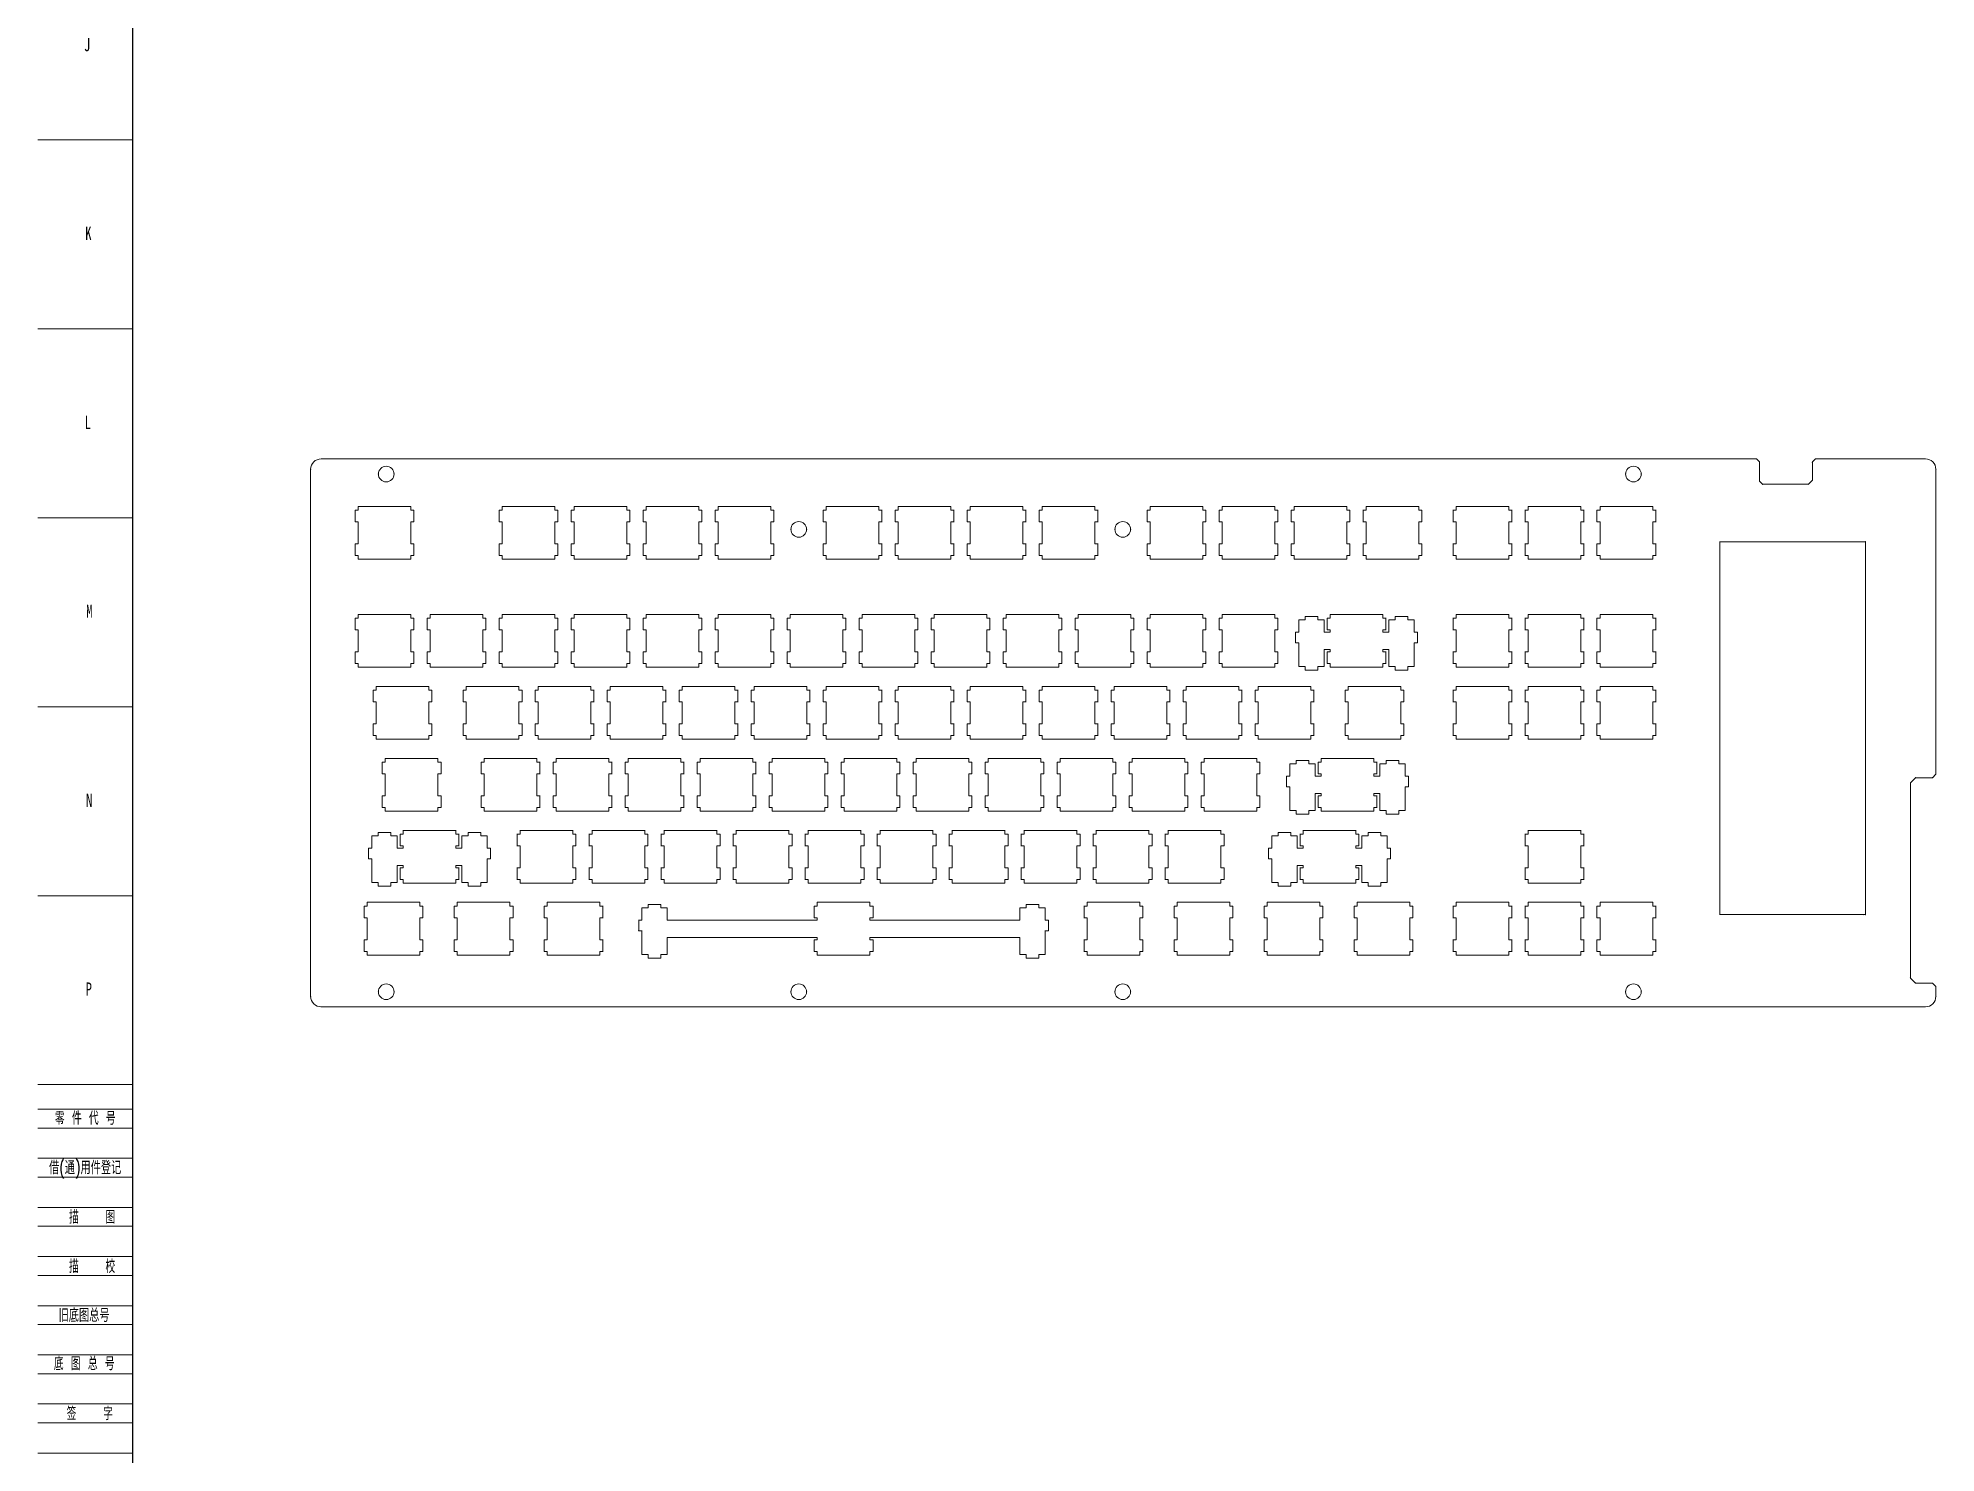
# Model space of a CAD drawing. Header units: millimetres. Extents: x 0 to 1189, y 0 to 841.
# Drawn here: x 0 to 502, y 23 to 397 of the extents above; entities that cross this region are included whole.
import ezdxf

# ---------------------------------------------------------------- set-up
doc = ezdxf.new("R2010")
doc.units = ezdxf.units.MM
doc.linetypes.add('SLD-实线', pattern=[0])
doc.styles.add('SLDTEXTSTYLE0', font='TXT', dxfattribs={"width": 0.7, "bigfont": 'bigfont'})
doc.styles.add('SLDTEXTSTYLE2', font='TXT', dxfattribs={"width": 0.614286, "bigfont": 'bigfont'})
doc.styles.add('SLDTEXTSTYLE4', font='TXT', dxfattribs={"width": 0.566667, "bigfont": 'bigfont'})
doc.styles.add('SLDTEXTSTYLE5', font='TXT', dxfattribs={"width": 0.7})

msp = doc.modelspace()

# ---------------------------------------------------------------- texts
at = {"color": 7, "linetype": 'SLD-实线', "lineweight": 18, "true_color": 0xffffff, "char_height": 3.5, "attachment_point": 2, "style": 'SLDTEXTSTYLE5'}
for s, insert in [('J', (13.02, 397.49)), ('K', (13.32, 347.54)), ('L', (13.18, 297.49)), ('M', (13.6, 247.54)), ('N', (13.55, 197.49)), ('P', (13.44, 147.54))]:
    msp.add_mtext(s, dxfattribs=dict(at, insert=insert))
at = {"color": 7, "linetype": 'SLD-实线', "lineweight": 18, "char_height": 3.5}
for s, insert, attachment_point, style in [('零 件 代 号', (4.48, 113.36), 1, 'SLDTEXTSTYLE2'), ('借(通)用件登记', (2.93, 100.28), 1, 'SLDTEXTSTYLE0'), ('描    图', (14.35, 87.18), 2, 'SLDTEXTSTYLE4'), ('描    校', (14.32, 74.14), 2, 'SLDTEXTSTYLE4'), ('旧底图总号', (5.46, 61.2), 1, 'SLDTEXTSTYLE0'), ('底 图 总 号', (4.21, 48.43), 1, 'SLDTEXTSTYLE2'), ('签    字', (13.71, 35.19), 2, 'SLDTEXTSTYLE4')]:
    msp.add_mtext(s, dxfattribs=dict(at, insert=insert, attachment_point=attachment_point, style=style))

# ---------------------------------------------------------------- linework, layer by layer
at = {"color": 7, "linetype": 'SLD-实线', "lineweight": 25}
msp.add_line((25, 831.05), (25, 10), dxfattribs=at)
at = {"color": 7, "linetype": 'SLD-实线', "lineweight": 18, "true_color": 0xffffff}
for p, q in [((0, 370.5), (25, 370.5)), ((0, 320.5), (25, 320.5)), ((0, 270.5), (25, 270.5)), ((0, 220.5), (25, 220.5)), ((0, 170.5), (25, 170.5)), ((0, 120.5), (25, 120.5))]:
    msp.add_line(p, q, dxfattribs=at)
at = {"lineweight": 18}
for p, q in [((72.14, 283.31), (72.14, 143.87)), ((74.94, 286.1), (454.45, 286.1)), ((454.45, 286.1), (454.7, 286.1)), ((454.7, 286.1), (455.5, 285.31)), ((455.5, 280.2), (455.5, 285.31)), ((469.5, 285.31), (470.3, 286.11)), ((469.5, 285.19), (469.5, 285.31)), ((469.5, 280.43), (469.5, 285.19)), ((470.3, 286.11), (499.37, 286.11)), ((502.16, 283.31), (502.16, 203.09)), ((455.5, 280.2), (456.32, 279.38)), ((456.32, 279.38), (468.45, 279.38)), ((468.45, 279.38), (469.5, 280.43)), ((83.89, 269.42), (83.89, 272.52)), ((83.89, 272.52), (84.69, 272.52)), ((84.69, 273.52), (98.69, 273.52)), ((84.69, 272.52), (84.69, 273.52)), ((98.69, 272.52), (98.69, 273.52)), ((98.69, 272.52), (99.49, 272.52)), ((99.49, 269.42), (99.49, 272.52)), ((121.99, 269.42), (121.99, 272.52)), ((121.99, 272.52), (122.79, 272.52)), ((122.79, 273.52), (136.79, 273.52)), ((122.79, 272.52), (122.79, 273.52)), ((136.79, 272.52), (136.79, 273.52)), ((136.79, 272.52), (137.59, 272.52)), ((137.59, 269.42), (137.59, 272.52)), ((141.04, 269.42), (141.04, 272.52)), ((141.04, 272.52), (141.84, 272.52)), ((141.84, 273.52), (155.84, 273.52)), ((141.84, 272.52), (141.84, 273.52)), ((155.84, 272.52), (155.84, 273.52)), ((155.84, 272.52), (156.64, 272.52)), ((156.64, 269.42), (156.64, 272.52)), ((160.09, 272.52), (160.89, 272.52)), ((160.09, 269.42), (160.09, 272.52)), ((160.89, 273.52), (174.89, 273.52)), ((160.89, 272.52), (160.89, 273.52)), ((174.89, 272.52), (174.89, 273.52)), ((174.89, 272.52), (175.69, 272.52)), ((175.69, 269.42), (175.69, 272.52)), ((179.14, 269.42), (179.14, 272.52)), ((179.14, 272.52), (179.94, 272.52)), ((179.94, 273.52), (193.94, 273.52)), ((179.94, 272.52), (179.94, 273.52)), ((193.94, 272.52), (193.94, 273.52)), ((193.94, 272.52), (194.74, 272.52)), ((194.74, 269.42), (194.74, 272.52)), ((207.72, 269.42), (207.72, 272.52)), ((207.72, 272.52), (208.52, 272.52)), ((208.52, 273.52), (222.52, 273.52)), ((208.52, 272.52), (208.52, 273.52)), ((222.52, 272.52), (222.52, 273.52)), ((222.52, 272.52), (223.32, 272.52)), ((223.32, 269.42), (223.32, 272.52)), ((226.77, 272.52), (227.57, 272.52)), ((226.77, 269.42), (226.77, 272.52)), ((227.57, 273.52), (241.57, 273.52)), ((227.57, 272.52), (227.57, 273.52)), ((241.57, 272.52), (241.57, 273.52)), ((241.57, 272.52), (242.37, 272.52)), ((242.37, 269.42), (242.37, 272.52)), ((245.82, 269.42), (245.82, 272.52)), ((245.82, 272.52), (246.62, 272.52)), ((246.62, 273.52), (260.62, 273.52)), ((246.62, 272.52), (246.62, 273.52)), ((260.62, 272.52), (260.62, 273.52)), ((260.62, 272.52), (261.42, 272.52)), ((261.42, 269.42), (261.42, 272.52)), ((264.87, 269.42), (264.87, 272.52)), ((264.87, 272.52), (265.67, 272.52)), ((265.67, 273.52), (279.67, 273.52)), ((265.67, 272.52), (265.67, 273.52)), ((279.67, 272.52), (279.67, 273.52)), ((279.67, 272.52), (280.47, 272.52)), ((280.47, 269.42), (280.47, 272.52)), ((293.44, 269.42), (293.44, 272.52)), ((293.44, 272.52), (294.24, 272.52)), ((294.24, 273.52), (308.24, 273.52)), ((294.24, 272.52), (294.24, 273.52)), ((308.24, 272.52), (308.24, 273.52)), ((308.24, 272.52), (309.04, 272.52)), ((309.04, 269.42), (309.04, 272.52)), ((312.49, 272.52), (313.29, 272.52)), ((312.49, 269.42), (312.49, 272.52)), ((313.29, 273.52), (327.29, 273.52)), ((313.29, 272.52), (313.29, 273.52)), ((327.29, 272.52), (327.29, 273.52)), ((327.29, 272.52), (328.09, 272.52)), ((328.09, 269.42), (328.09, 272.52)), ((331.54, 269.42), (331.54, 272.52)), ((331.54, 272.52), (332.34, 272.52)), ((332.34, 273.52), (346.34, 273.52)), ((332.34, 272.52), (332.34, 273.52)), ((346.34, 272.52), (346.34, 273.52)), ((346.34, 272.52), (347.14, 272.52)), ((347.14, 269.42), (347.14, 272.52)), ((350.59, 272.52), (351.39, 272.52)), ((350.59, 269.42), (350.59, 272.52)), ((351.39, 273.52), (365.39, 273.52)), ((351.39, 272.52), (351.39, 273.52)), ((365.39, 272.52), (365.39, 273.52)), ((365.39, 272.52), (366.19, 272.52)), ((366.19, 269.42), (366.19, 272.52)), ((374.4, 269.42), (374.4, 272.52)), ((374.4, 272.52), (375.21, 272.52)), ((375.21, 273.52), (389.2, 273.52)), ((375.21, 272.52), (375.21, 273.52)), ((389.2, 272.52), (389.2, 273.52)), ((389.2, 272.52), (390.01, 272.52)), ((390.01, 269.42), (390.01, 272.52)), ((393.45, 272.52), (394.26, 272.52)), ((393.45, 269.42), (393.45, 272.52)), ((394.26, 273.52), (408.25, 273.52)), ((394.26, 272.52), (394.26, 273.52)), ((408.25, 272.52), (408.25, 273.52)), ((408.25, 272.52), (409.06, 272.52)), ((409.06, 269.42), (409.06, 272.52)), ((412.5, 269.42), (412.5, 272.52)), ((412.5, 272.52), (413.31, 272.52)), ((413.31, 273.52), (427.3, 273.52)), ((413.31, 272.52), (413.31, 273.52)), ((427.3, 272.52), (427.3, 273.52)), ((427.3, 272.52), (428.11, 272.52)), ((428.11, 269.42), (428.11, 272.52)), ((83.89, 269.42), (84.69, 269.42)), ((84.69, 263.62), (84.69, 269.42)), ((98.69, 269.42), (99.49, 269.42)), ((98.69, 263.62), (98.69, 269.42)), ((121.99, 269.42), (122.79, 269.42)), ((122.79, 263.62), (122.79, 269.42)), ((136.79, 263.62), (136.79, 269.42)), ((136.79, 269.42), (137.59, 269.42)), ((141.04, 269.42), (141.84, 269.42)), ((141.84, 263.62), (141.84, 269.42)), ((155.84, 269.42), (156.64, 269.42)), ((155.84, 263.62), (155.84, 269.42)), ((160.09, 269.42), (160.89, 269.42)), ((160.89, 263.62), (160.89, 269.42)), ((174.89, 263.62), (174.89, 269.42)), ((174.89, 269.42), (175.69, 269.42)), ((179.14, 269.42), (179.94, 269.42)), ((179.94, 263.62), (179.94, 269.42)), ((193.94, 263.62), (193.94, 269.42)), ((193.94, 269.42), (194.74, 269.42)), ((207.72, 269.42), (208.52, 269.42)), ((208.52, 263.62), (208.52, 269.42)), ((222.52, 269.42), (223.32, 269.42)), ((222.52, 263.62), (222.52, 269.42)), ((226.77, 269.42), (227.57, 269.42)), ((227.57, 263.62), (227.57, 269.42)), ((241.57, 263.62), (241.57, 269.42)), ((241.57, 269.42), (242.37, 269.42)), ((245.82, 269.42), (246.62, 269.42)), ((246.62, 263.62), (246.62, 269.42)), ((260.62, 263.62), (260.62, 269.42)), ((260.62, 269.42), (261.42, 269.42)), ((264.87, 269.42), (265.67, 269.42)), ((265.67, 263.62), (265.67, 269.42)), ((279.67, 269.42), (280.47, 269.42)), ((279.67, 263.62), (279.67, 269.42)), ((293.44, 269.42), (294.24, 269.42)), ((294.24, 263.62), (294.24, 269.42)), ((308.24, 269.42), (309.04, 269.42)), ((308.24, 263.62), (308.24, 269.42)), ((312.49, 269.42), (313.29, 269.42)), ((313.29, 263.62), (313.29, 269.42)), ((327.29, 263.62), (327.29, 269.42)), ((327.29, 269.42), (328.09, 269.42)), ((331.54, 269.42), (332.34, 269.42)), ((332.34, 263.62), (332.34, 269.42)), ((346.34, 263.62), (346.34, 269.42)), ((346.34, 269.42), (347.14, 269.42)), ((350.59, 269.42), (351.39, 269.42)), ((351.39, 263.62), (351.39, 269.42)), ((365.39, 269.42), (366.19, 269.42)), ((365.39, 263.62), (365.39, 269.42)), ((374.4, 269.42), (375.21, 269.42)), ((375.21, 263.62), (375.21, 269.42)), ((389.2, 269.42), (390.01, 269.42)), ((389.2, 263.62), (389.2, 269.42)), ((393.45, 269.42), (394.26, 269.42)), ((394.26, 263.62), (394.26, 269.42)), ((408.25, 263.62), (408.25, 269.42)), ((408.25, 269.42), (409.06, 269.42)), ((412.5, 269.42), (413.31, 269.42)), ((413.31, 263.62), (413.31, 269.42)), ((427.3, 263.62), (427.3, 269.42)), ((427.3, 269.42), (428.11, 269.42)), ((83.89, 260.52), (83.89, 263.62)), ((83.89, 263.62), (84.69, 263.62)), ((98.69, 263.62), (99.49, 263.62)), ((99.49, 260.52), (99.49, 263.62)), ((121.99, 260.52), (121.99, 263.62)), ((121.99, 263.62), (122.79, 263.62)), ((136.79, 263.62), (137.59, 263.62)), ((137.59, 260.52), (137.59, 263.62)), ((141.04, 260.52), (141.04, 263.62)), ((141.04, 263.62), (141.84, 263.62)), ((155.84, 263.62), (156.64, 263.62)), ((156.64, 260.52), (156.64, 263.62)), ((160.09, 263.62), (160.89, 263.62)), ((160.09, 260.52), (160.09, 263.62)), ((174.89, 263.62), (175.69, 263.62)), ((175.69, 260.52), (175.69, 263.62)), ((179.14, 260.52), (179.14, 263.62)), ((179.14, 263.62), (179.94, 263.62)), ((193.94, 263.62), (194.74, 263.62)), ((194.74, 260.52), (194.74, 263.62)), ((207.72, 260.52), (207.72, 263.62)), ((207.72, 263.62), (208.52, 263.62)), ((222.52, 263.62), (223.32, 263.62)), ((223.32, 260.52), (223.32, 263.62)), ((226.77, 263.62), (227.57, 263.62)), ((226.77, 260.52), (226.77, 263.62)), ((241.57, 263.62), (242.37, 263.62)), ((242.37, 260.52), (242.37, 263.62)), ((245.82, 260.52), (245.82, 263.62)), ((245.82, 263.62), (246.62, 263.62)), ((260.62, 263.62), (261.42, 263.62)), ((261.42, 260.52), (261.42, 263.62)), ((264.87, 260.52), (264.87, 263.62)), ((264.87, 263.62), (265.67, 263.62)), ((279.67, 263.62), (280.47, 263.62)), ((280.47, 260.52), (280.47, 263.62)), ((293.44, 260.52), (293.44, 263.62)), ((293.44, 263.62), (294.24, 263.62)), ((308.24, 263.62), (309.04, 263.62)), ((309.04, 260.52), (309.04, 263.62)), ((312.49, 263.62), (313.29, 263.62)), ((312.49, 260.52), (312.49, 263.62)), ((327.29, 263.62), (328.09, 263.62)), ((328.09, 260.52), (328.09, 263.62)), ((331.54, 260.52), (331.54, 263.62)), ((331.54, 263.62), (332.34, 263.62)), ((346.34, 263.62), (347.14, 263.62)), ((347.14, 260.52), (347.14, 263.62)), ((350.59, 263.62), (351.39, 263.62)), ((350.59, 260.52), (350.59, 263.62)), ((365.39, 263.62), (366.19, 263.62)), ((366.19, 260.52), (366.19, 263.62)), ((374.4, 260.52), (374.4, 263.62)), ((374.4, 263.62), (375.21, 263.62)), ((389.2, 263.62), (390.01, 263.62)), ((390.01, 260.52), (390.01, 263.62)), ((393.45, 263.62), (394.26, 263.62)), ((393.45, 260.52), (393.45, 263.62)), ((408.25, 263.62), (409.06, 263.62)), ((409.06, 260.52), (409.06, 263.62)), ((412.5, 260.52), (412.5, 263.62)), ((412.5, 263.62), (413.31, 263.62)), ((427.3, 263.62), (428.11, 263.62)), ((428.11, 260.52), (428.11, 263.62)), ((445.01, 264.18), (483.51, 264.18)), ((445.01, 264.18), (445.01, 167.49)), ((483.51, 165.5), (483.51, 264.18)), ((83.89, 260.52), (84.69, 260.52)), ((84.69, 259.52), (84.69, 260.52)), ((84.69, 259.52), (98.69, 259.52)), ((98.69, 260.52), (99.49, 260.52)), ((98.69, 259.52), (98.69, 260.52)), ((121.99, 260.52), (122.79, 260.52)), ((122.79, 259.52), (122.79, 260.52)), ((122.79, 259.52), (136.79, 259.52)), ((136.79, 259.52), (136.79, 260.52)), ((136.79, 260.52), (137.59, 260.52)), ((141.04, 260.52), (141.84, 260.52)), ((141.84, 259.52), (141.84, 260.52)), ((141.84, 259.52), (155.84, 259.52)), ((155.84, 260.52), (156.64, 260.52)), ((155.84, 259.52), (155.84, 260.52)), ((160.09, 260.52), (160.89, 260.52)), ((160.89, 259.52), (160.89, 260.52)), ((160.89, 259.52), (174.89, 259.52)), ((174.89, 259.52), (174.89, 260.52)), ((174.89, 260.52), (175.69, 260.52)), ((179.14, 260.52), (179.94, 260.52)), ((179.94, 259.52), (179.94, 260.52)), ((179.94, 259.52), (193.94, 259.52)), ((193.94, 259.52), (193.94, 260.52)), ((193.94, 260.52), (194.74, 260.52)), ((207.72, 260.52), (208.52, 260.52)), ((208.52, 259.52), (208.52, 260.52)), ((208.52, 259.52), (222.52, 259.52)), ((222.52, 260.52), (223.32, 260.52)), ((222.52, 259.52), (222.52, 260.52)), ((226.77, 260.52), (227.57, 260.52)), ((227.57, 259.52), (227.57, 260.52)), ((227.57, 259.52), (241.57, 259.52)), ((241.57, 259.52), (241.57, 260.52)), ((241.57, 260.52), (242.37, 260.52)), ((245.82, 260.52), (246.62, 260.52)), ((246.62, 259.52), (246.62, 260.52)), ((246.62, 259.52), (260.62, 259.52)), ((260.62, 259.52), (260.62, 260.52)), ((260.62, 260.52), (261.42, 260.52)), ((264.87, 260.52), (265.67, 260.52)), ((265.67, 259.52), (265.67, 260.52)), ((265.67, 259.52), (279.67, 259.52)), ((279.67, 260.52), (280.47, 260.52)), ((279.67, 259.52), (279.67, 260.52)), ((293.44, 260.52), (294.24, 260.52)), ((294.24, 259.52), (294.24, 260.52)), ((294.24, 259.52), (308.24, 259.52)), ((308.24, 260.52), (309.04, 260.52)), ((308.24, 259.52), (308.24, 260.52)), ((312.49, 260.52), (313.29, 260.52)), ((313.29, 259.52), (313.29, 260.52)), ((313.29, 259.52), (327.29, 259.52)), ((327.29, 259.52), (327.29, 260.52)), ((327.29, 260.52), (328.09, 260.52)), ((331.54, 260.52), (332.34, 260.52)), ((332.34, 259.52), (332.34, 260.52)), ((332.34, 259.52), (346.34, 259.52)), ((346.34, 259.52), (346.34, 260.52)), ((346.34, 260.52), (347.14, 260.52)), ((350.59, 260.52), (351.39, 260.52)), ((351.39, 259.52), (351.39, 260.52)), ((351.39, 259.52), (365.39, 259.52)), ((365.39, 260.52), (366.19, 260.52)), ((365.39, 259.52), (365.39, 260.52)), ((374.4, 260.52), (375.21, 260.52)), ((375.21, 259.52), (375.21, 260.52)), ((375.21, 259.52), (389.2, 259.52)), ((389.2, 260.52), (390.01, 260.52)), ((389.2, 259.52), (389.2, 260.52)), ((393.45, 260.52), (394.26, 260.52)), ((394.26, 259.52), (394.26, 260.52)), ((394.26, 259.52), (408.25, 259.52)), ((408.25, 259.52), (408.25, 260.52)), ((408.25, 260.52), (409.06, 260.52)), ((412.5, 260.52), (413.31, 260.52)), ((413.31, 259.52), (413.31, 260.52)), ((413.31, 259.52), (427.3, 259.52)), ((427.3, 259.52), (427.3, 260.52)), ((427.3, 260.52), (428.11, 260.52)), ((83.89, 240.84), (83.89, 243.94)), ((83.89, 243.94), (84.69, 243.94)), ((84.69, 244.94), (98.69, 244.94)), ((84.69, 243.94), (84.69, 244.94)), ((98.69, 243.94), (98.69, 244.94)), ((98.69, 243.94), (99.49, 243.94)), ((99.49, 240.84), (99.49, 243.94)), ((102.94, 243.94), (103.74, 243.94)), ((102.94, 240.84), (102.94, 243.94)), ((103.74, 244.94), (117.74, 244.94)), ((103.74, 243.94), (103.74, 244.94)), ((117.74, 243.94), (117.74, 244.94)), ((117.74, 243.94), (118.54, 243.94)), ((118.54, 240.84), (118.54, 243.94)), ((121.99, 240.84), (121.99, 243.94)), ((121.99, 243.94), (122.79, 243.94)), ((122.79, 244.94), (136.79, 244.94)), ((122.79, 243.94), (122.79, 244.94)), ((136.79, 243.94), (136.79, 244.94)), ((136.79, 243.94), (137.59, 243.94)), ((137.59, 240.84), (137.59, 243.94)), ((141.04, 240.84), (141.04, 243.94)), ((141.04, 243.94), (141.84, 243.94)), ((141.84, 244.94), (155.84, 244.94)), ((141.84, 243.94), (141.84, 244.94)), ((155.84, 243.94), (155.84, 244.94)), ((155.84, 243.94), (156.64, 243.94)), ((156.64, 240.84), (156.64, 243.94)), ((160.09, 243.94), (160.89, 243.94)), ((160.09, 240.84), (160.09, 243.94)), ((160.89, 244.94), (174.89, 244.94)), ((160.89, 243.94), (160.89, 244.94)), ((174.89, 243.94), (174.89, 244.94)), ((174.89, 243.94), (175.69, 243.94)), ((175.69, 240.84), (175.69, 243.94)), ((179.14, 240.84), (179.14, 243.94)), ((179.14, 243.94), (179.94, 243.94)), ((179.94, 244.94), (193.94, 244.94)), ((179.94, 243.94), (179.94, 244.94)), ((193.94, 243.94), (193.94, 244.94)), ((193.94, 243.94), (194.74, 243.94)), ((194.74, 240.84), (194.74, 243.94)), ((198.19, 243.94), (198.99, 243.94)), ((198.19, 240.84), (198.19, 243.94)), ((198.99, 244.94), (212.99, 244.94)), ((198.99, 243.94), (198.99, 244.94)), ((212.99, 243.94), (212.99, 244.94)), ((212.99, 243.94), (213.79, 243.94)), ((213.79, 240.84), (213.79, 243.94)), ((217.24, 240.84), (217.24, 243.94)), ((217.24, 243.94), (218.04, 243.94)), ((218.04, 244.94), (232.04, 244.94)), ((218.04, 243.94), (218.04, 244.94)), ((232.04, 243.94), (232.04, 244.94)), ((232.04, 243.94), (232.84, 243.94)), ((232.84, 240.84), (232.84, 243.94)), ((236.29, 240.84), (236.29, 243.94)), ((236.29, 243.94), (237.09, 243.94)), ((237.09, 244.94), (251.09, 244.94)), ((237.09, 243.94), (237.09, 244.94)), ((251.09, 243.94), (251.09, 244.94)), ((251.09, 243.94), (251.89, 243.94)), ((251.89, 240.84), (251.89, 243.94)), ((255.34, 243.94), (256.14, 243.94)), ((255.34, 240.84), (255.34, 243.94)), ((256.14, 244.94), (270.14, 244.94)), ((256.14, 243.94), (256.14, 244.94)), ((270.14, 243.94), (270.14, 244.94)), ((270.14, 243.94), (270.94, 243.94)), ((270.94, 240.84), (270.94, 243.94)), ((274.39, 240.84), (274.39, 243.94)), ((274.39, 243.94), (275.19, 243.94)), ((275.19, 244.94), (289.19, 244.94)), ((275.19, 243.94), (275.19, 244.94)), ((289.19, 243.94), (289.19, 244.94)), ((289.19, 243.94), (289.99, 243.94)), ((289.99, 240.84), (289.99, 243.94)), ((293.44, 240.84), (293.44, 243.94)), ((293.44, 243.94), (294.24, 243.94)), ((294.24, 244.94), (308.24, 244.94)), ((294.24, 243.94), (294.24, 244.94)), ((308.24, 243.94), (308.24, 244.94)), ((308.24, 243.94), (309.04, 243.94)), ((309.04, 240.84), (309.04, 243.94)), ((312.49, 243.94), (313.29, 243.94)), ((312.49, 240.84), (312.49, 243.94)), ((313.29, 244.94), (327.29, 244.94)), ((313.29, 243.94), (313.29, 244.94)), ((327.29, 243.94), (327.29, 244.94)), ((327.29, 243.94), (328.09, 243.94)), ((328.09, 240.84), (328.09, 243.94)), ((333.59, 243.47), (335.32, 243.47)), ((333.59, 240.24), (333.59, 243.47)), ((335.32, 244.39), (338.62, 244.39)), ((335.32, 243.47), (335.32, 244.39)), ((338.62, 243.47), (338.62, 244.39)), ((338.62, 243.47), (340.34, 243.47)), ((340.34, 240.24), (340.34, 243.47)), ((341.07, 240.84), (341.07, 243.94)), ((341.07, 243.94), (341.87, 243.94)), ((341.87, 244.94), (355.87, 244.94)), ((341.87, 243.94), (341.87, 244.94)), ((355.87, 243.94), (355.87, 244.94)), ((355.87, 243.94), (356.67, 243.94)), ((356.67, 240.84), (356.67, 243.94)), ((357.39, 240.24), (357.39, 243.47)), ((357.39, 243.47), (359.12, 243.47)), ((359.12, 244.39), (362.42, 244.39)), ((359.12, 243.47), (359.12, 244.39)), ((362.42, 243.47), (362.42, 244.39)), ((362.42, 243.47), (364.14, 243.47)), ((364.14, 240.24), (364.14, 243.47)), ((374.4, 240.84), (374.4, 243.94)), ((374.4, 243.94), (375.21, 243.94)), ((375.21, 244.94), (389.2, 244.94)), ((375.21, 243.94), (375.21, 244.94)), ((389.2, 243.94), (389.2, 244.94)), ((389.2, 243.94), (390.01, 243.94)), ((390.01, 240.84), (390.01, 243.94)), ((393.45, 243.94), (394.26, 243.94)), ((393.45, 240.84), (393.45, 243.94)), ((394.26, 244.94), (408.25, 244.94)), ((394.26, 243.94), (394.26, 244.94)), ((408.25, 243.94), (408.25, 244.94)), ((408.25, 243.94), (409.06, 243.94)), ((409.06, 240.84), (409.06, 243.94)), ((412.5, 240.84), (412.5, 243.94)), ((412.5, 243.94), (413.31, 243.94)), ((413.31, 244.94), (427.3, 244.94)), ((413.31, 243.94), (413.31, 244.94)), ((427.3, 243.94), (427.3, 244.94)), ((427.3, 243.94), (428.11, 243.94)), ((428.11, 240.84), (428.11, 243.94)), ((83.89, 240.84), (84.69, 240.84)), ((84.69, 235.04), (84.69, 240.84)), ((98.69, 240.84), (99.49, 240.84)), ((98.69, 235.04), (98.69, 240.84)), ((102.94, 240.84), (103.74, 240.84)), ((103.74, 235.04), (103.74, 240.84)), ((117.74, 235.04), (117.74, 240.84)), ((117.74, 240.84), (118.54, 240.84)), ((121.99, 240.84), (122.79, 240.84)), ((122.79, 235.04), (122.79, 240.84)), ((136.79, 235.04), (136.79, 240.84)), ((136.79, 240.84), (137.59, 240.84)), ((141.04, 240.84), (141.84, 240.84)), ((141.84, 235.04), (141.84, 240.84)), ((155.84, 240.84), (156.64, 240.84)), ((155.84, 235.04), (155.84, 240.84)), ((160.09, 240.84), (160.89, 240.84)), ((160.89, 235.04), (160.89, 240.84)), ((174.89, 235.04), (174.89, 240.84)), ((174.89, 240.84), (175.69, 240.84)), ((179.14, 240.84), (179.94, 240.84)), ((179.94, 235.04), (179.94, 240.84)), ((193.94, 235.04), (193.94, 240.84)), ((193.94, 240.84), (194.74, 240.84)), ((198.19, 240.84), (198.99, 240.84)), ((198.99, 235.04), (198.99, 240.84)), ((212.99, 240.84), (213.79, 240.84)), ((212.99, 235.04), (212.99, 240.84)), ((217.24, 240.84), (218.04, 240.84)), ((218.04, 235.04), (218.04, 240.84)), ((232.04, 235.04), (232.04, 240.84)), ((232.04, 240.84), (232.84, 240.84)), ((236.29, 240.84), (237.09, 240.84)), ((237.09, 235.04), (237.09, 240.84)), ((251.09, 240.84), (251.89, 240.84)), ((251.09, 235.04), (251.09, 240.84)), ((255.34, 240.84), (256.14, 240.84)), ((256.14, 235.04), (256.14, 240.84)), ((270.14, 235.04), (270.14, 240.84)), ((270.14, 240.84), (270.94, 240.84)), ((274.39, 240.84), (275.19, 240.84)), ((275.19, 235.04), (275.19, 240.84)), ((289.19, 235.04), (289.19, 240.84)), ((289.19, 240.84), (289.99, 240.84)), ((293.44, 240.84), (294.24, 240.84)), ((294.24, 235.04), (294.24, 240.84)), ((308.24, 240.84), (309.04, 240.84)), ((308.24, 235.04), (308.24, 240.84)), ((312.49, 240.84), (313.29, 240.84)), ((313.29, 235.04), (313.29, 240.84)), ((327.29, 235.04), (327.29, 240.84)), ((327.29, 240.84), (328.09, 240.84)), ((332.77, 240.24), (333.59, 240.24)), ((332.77, 237.44), (332.77, 240.24)), ((332.77, 237.44), (333.59, 237.44)), ((333.59, 231.17), (333.59, 237.44)), ((340.34, 240.24), (341.87, 240.24)), ((341.07, 240.84), (341.87, 240.84)), ((341.87, 240.24), (341.87, 240.84)), ((355.87, 240.24), (355.87, 240.84)), ((355.87, 240.84), (356.67, 240.84)), ((355.87, 240.24), (357.39, 240.24)), ((364.14, 240.24), (364.97, 240.24)), ((364.14, 231.17), (364.14, 237.44)), ((364.14, 237.44), (364.97, 237.44)), ((364.97, 237.44), (364.97, 240.24)), ((374.4, 240.84), (375.21, 240.84)), ((375.21, 235.04), (375.21, 240.84)), ((389.2, 240.84), (390.01, 240.84)), ((389.2, 235.04), (389.2, 240.84)), ((393.45, 240.84), (394.26, 240.84)), ((394.26, 235.04), (394.26, 240.84)), ((408.25, 235.04), (408.25, 240.84)), ((408.25, 240.84), (409.06, 240.84)), ((412.5, 240.84), (413.31, 240.84)), ((413.31, 235.04), (413.31, 240.84)), ((427.3, 235.04), (427.3, 240.84)), ((427.3, 240.84), (428.11, 240.84)), ((83.89, 231.94), (83.89, 235.04)), ((83.89, 235.04), (84.69, 235.04)), ((83.89, 231.94), (84.69, 231.94)), ((84.69, 230.94), (84.69, 231.94)), ((98.69, 235.04), (99.49, 235.04)), ((98.69, 231.94), (99.49, 231.94)), ((98.69, 230.94), (98.69, 231.94)), ((99.49, 231.94), (99.49, 235.04)), ((102.94, 235.04), (103.74, 235.04)), ((102.94, 231.94), (102.94, 235.04)), ((102.94, 231.94), (103.74, 231.94)), ((103.74, 230.94), (103.74, 231.94)), ((117.74, 235.04), (118.54, 235.04)), ((117.74, 230.94), (117.74, 231.94)), ((117.74, 231.94), (118.54, 231.94)), ((118.54, 231.94), (118.54, 235.04)), ((121.99, 231.94), (121.99, 235.04)), ((121.99, 235.04), (122.79, 235.04)), ((121.99, 231.94), (122.79, 231.94)), ((122.79, 230.94), (122.79, 231.94)), ((136.79, 235.04), (137.59, 235.04)), ((136.79, 230.94), (136.79, 231.94)), ((136.79, 231.94), (137.59, 231.94)), ((137.59, 231.94), (137.59, 235.04)), ((141.04, 231.94), (141.04, 235.04)), ((141.04, 235.04), (141.84, 235.04)), ((141.04, 231.94), (141.84, 231.94)), ((141.84, 230.94), (141.84, 231.94)), ((155.84, 235.04), (156.64, 235.04)), ((155.84, 231.94), (156.64, 231.94)), ((155.84, 230.94), (155.84, 231.94)), ((156.64, 231.94), (156.64, 235.04)), ((160.09, 235.04), (160.89, 235.04)), ((160.09, 231.94), (160.09, 235.04)), ((160.09, 231.94), (160.89, 231.94)), ((160.89, 230.94), (160.89, 231.94)), ((174.89, 235.04), (175.69, 235.04)), ((174.89, 230.94), (174.89, 231.94)), ((174.89, 231.94), (175.69, 231.94)), ((175.69, 231.94), (175.69, 235.04)), ((179.14, 231.94), (179.14, 235.04)), ((179.14, 235.04), (179.94, 235.04)), ((179.14, 231.94), (179.94, 231.94)), ((179.94, 230.94), (179.94, 231.94)), ((193.94, 235.04), (194.74, 235.04)), ((193.94, 230.94), (193.94, 231.94)), ((193.94, 231.94), (194.74, 231.94)), ((194.74, 231.94), (194.74, 235.04)), ((198.19, 235.04), (198.99, 235.04)), ((198.19, 231.94), (198.19, 235.04)), ((198.19, 231.94), (198.99, 231.94)), ((198.99, 230.94), (198.99, 231.94)), ((212.99, 235.04), (213.79, 235.04)), ((212.99, 231.94), (213.79, 231.94)), ((212.99, 230.94), (212.99, 231.94)), ((213.79, 231.94), (213.79, 235.04)), ((217.24, 231.94), (217.24, 235.04)), ((217.24, 235.04), (218.04, 235.04)), ((217.24, 231.94), (218.04, 231.94)), ((218.04, 230.94), (218.04, 231.94)), ((232.04, 235.04), (232.84, 235.04)), ((232.04, 230.94), (232.04, 231.94)), ((232.04, 231.94), (232.84, 231.94)), ((232.84, 231.94), (232.84, 235.04)), ((236.29, 231.94), (236.29, 235.04)), ((236.29, 235.04), (237.09, 235.04)), ((236.29, 231.94), (237.09, 231.94)), ((237.09, 230.94), (237.09, 231.94)), ((251.09, 235.04), (251.89, 235.04)), ((251.09, 231.94), (251.89, 231.94)), ((251.09, 230.94), (251.09, 231.94)), ((251.89, 231.94), (251.89, 235.04)), ((255.34, 235.04), (256.14, 235.04)), ((255.34, 231.94), (255.34, 235.04)), ((255.34, 231.94), (256.14, 231.94)), ((256.14, 230.94), (256.14, 231.94)), ((270.14, 235.04), (270.94, 235.04)), ((270.14, 230.94), (270.14, 231.94)), ((270.14, 231.94), (270.94, 231.94)), ((270.94, 231.94), (270.94, 235.04)), ((274.39, 231.94), (274.39, 235.04)), ((274.39, 235.04), (275.19, 235.04)), ((274.39, 231.94), (275.19, 231.94)), ((275.19, 230.94), (275.19, 231.94)), ((289.19, 235.04), (289.99, 235.04)), ((289.19, 230.94), (289.19, 231.94)), ((289.19, 231.94), (289.99, 231.94)), ((289.99, 231.94), (289.99, 235.04)), ((293.44, 231.94), (293.44, 235.04)), ((293.44, 235.04), (294.24, 235.04)), ((293.44, 231.94), (294.24, 231.94)), ((294.24, 230.94), (294.24, 231.94)), ((308.24, 235.04), (309.04, 235.04)), ((308.24, 231.94), (309.04, 231.94)), ((308.24, 230.94), (308.24, 231.94)), ((309.04, 231.94), (309.04, 235.04)), ((312.49, 235.04), (313.29, 235.04)), ((312.49, 231.94), (312.49, 235.04)), ((312.49, 231.94), (313.29, 231.94)), ((313.29, 230.94), (313.29, 231.94)), ((327.29, 235.04), (328.09, 235.04)), ((327.29, 230.94), (327.29, 231.94)), ((327.29, 231.94), (328.09, 231.94)), ((328.09, 231.94), (328.09, 235.04)), ((333.59, 231.17), (335.32, 231.17)), ((335.32, 230.19), (335.32, 231.17)), ((338.62, 231.17), (340.34, 231.17)), ((338.62, 230.19), (338.62, 231.17)), ((340.34, 235.64), (341.87, 235.64)), ((340.34, 231.17), (340.34, 235.64)), ((341.07, 231.94), (341.07, 235.04)), ((341.07, 235.04), (341.87, 235.04)), ((341.07, 231.94), (341.87, 231.94)), ((341.87, 235.04), (341.87, 235.64)), ((341.87, 230.94), (341.87, 231.94)), ((355.87, 235.64), (357.39, 235.64)), ((355.87, 235.04), (355.87, 235.64)), ((355.87, 235.04), (356.67, 235.04)), ((355.87, 230.94), (355.87, 231.94)), ((355.87, 231.94), (356.67, 231.94)), ((356.67, 231.94), (356.67, 235.04)), ((357.39, 231.17), (357.39, 235.64)), ((357.39, 231.17), (359.12, 231.17)), ((359.12, 230.19), (359.12, 231.17)), ((362.42, 231.17), (364.14, 231.17)), ((362.42, 230.19), (362.42, 231.17)), ((374.4, 231.94), (374.4, 235.04)), ((374.4, 235.04), (375.21, 235.04)), ((374.4, 231.94), (375.21, 231.94)), ((375.21, 230.94), (375.21, 231.94)), ((389.2, 235.04), (390.01, 235.04)), ((389.2, 231.94), (390.01, 231.94)), ((389.2, 230.94), (389.2, 231.94)), ((390.01, 231.94), (390.01, 235.04)), ((393.45, 235.04), (394.26, 235.04)), ((393.45, 231.94), (393.45, 235.04)), ((393.45, 231.94), (394.26, 231.94)), ((394.26, 230.94), (394.26, 231.94)), ((408.25, 235.04), (409.06, 235.04)), ((408.25, 230.94), (408.25, 231.94)), ((408.25, 231.94), (409.06, 231.94)), ((409.06, 231.94), (409.06, 235.04)), ((412.5, 231.94), (412.5, 235.04)), ((412.5, 235.04), (413.31, 235.04)), ((412.5, 231.94), (413.31, 231.94)), ((413.31, 230.94), (413.31, 231.94)), ((427.3, 235.04), (428.11, 235.04)), ((427.3, 230.94), (427.3, 231.94)), ((427.3, 231.94), (428.11, 231.94)), ((428.11, 231.94), (428.11, 235.04)), ((84.69, 230.94), (98.69, 230.94)), ((103.74, 230.94), (117.74, 230.94)), ((122.79, 230.94), (136.79, 230.94)), ((141.84, 230.94), (155.84, 230.94)), ((160.89, 230.94), (174.89, 230.94)), ((179.94, 230.94), (193.94, 230.94)), ((198.99, 230.94), (212.99, 230.94)), ((218.04, 230.94), (232.04, 230.94)), ((237.09, 230.94), (251.09, 230.94)), ((256.14, 230.94), (270.14, 230.94)), ((275.19, 230.94), (289.19, 230.94)), ((294.24, 230.94), (308.24, 230.94)), ((313.29, 230.94), (327.29, 230.94)), ((335.32, 230.19), (338.62, 230.19)), ((341.87, 230.94), (355.87, 230.94)), ((359.12, 230.19), (362.42, 230.19)), ((375.21, 230.94), (389.2, 230.94)), ((394.26, 230.94), (408.25, 230.94)), ((413.31, 230.94), (427.3, 230.94)), ((88.65, 224.89), (89.45, 224.89)), ((88.65, 221.79), (88.65, 224.89)), ((88.65, 221.79), (89.45, 221.79)), ((89.45, 225.89), (103.45, 225.89)), ((89.45, 224.89), (89.45, 225.89)), ((89.45, 215.99), (89.45, 221.79)), ((103.45, 224.89), (103.45, 225.89)), ((103.45, 224.89), (104.25, 224.89)), ((103.45, 215.99), (103.45, 221.79)), ((103.45, 221.79), (104.25, 221.79)), ((104.25, 221.79), (104.25, 224.89)), ((112.47, 221.79), (112.47, 224.89)), ((112.47, 224.89), (113.27, 224.89)), ((112.47, 221.79), (113.27, 221.79)), ((113.27, 225.89), (127.27, 225.89)), ((113.27, 224.89), (113.27, 225.89)), ((113.27, 215.99), (113.27, 221.79)), ((127.27, 224.89), (127.27, 225.89)), ((127.27, 224.89), (128.07, 224.89)), ((127.27, 221.79), (128.07, 221.79)), ((127.27, 215.99), (127.27, 221.79)), ((128.07, 221.79), (128.07, 224.89)), ((131.52, 224.89), (132.32, 224.89)), ((131.52, 221.79), (131.52, 224.89)), ((131.52, 221.79), (132.32, 221.79)), ((132.32, 225.89), (146.32, 225.89)), ((132.32, 224.89), (132.32, 225.89)), ((132.32, 215.99), (132.32, 221.79)), ((146.32, 224.89), (146.32, 225.89)), ((146.32, 224.89), (147.12, 224.89)), ((146.32, 215.99), (146.32, 221.79)), ((146.32, 221.79), (147.12, 221.79)), ((147.12, 221.79), (147.12, 224.89)), ((150.57, 221.79), (150.57, 224.89)), ((150.57, 224.89), (151.37, 224.89)), ((150.57, 221.79), (151.37, 221.79)), ((151.37, 225.89), (165.37, 225.89)), ((151.37, 224.89), (151.37, 225.89)), ((151.37, 215.99), (151.37, 221.79)), ((165.37, 224.89), (165.37, 225.89)), ((165.37, 224.89), (166.17, 224.89)), ((165.37, 215.99), (165.37, 221.79)), ((165.37, 221.79), (166.17, 221.79)), ((166.17, 221.79), (166.17, 224.89)), ((169.62, 224.89), (170.42, 224.89)), ((169.62, 221.79), (169.62, 224.89)), ((169.62, 221.79), (170.42, 221.79)), ((170.42, 225.89), (184.42, 225.89)), ((170.42, 224.89), (170.42, 225.89)), ((170.42, 215.99), (170.42, 221.79)), ((184.42, 224.89), (184.42, 225.89)), ((184.42, 224.89), (185.22, 224.89)), ((184.42, 221.79), (185.22, 221.79)), ((184.42, 215.99), (184.42, 221.79)), ((185.22, 221.79), (185.22, 224.89)), ((188.67, 221.79), (188.67, 224.89)), ((188.67, 224.89), (189.47, 224.89)), ((188.67, 221.79), (189.47, 221.79)), ((189.47, 225.89), (203.47, 225.89)), ((189.47, 224.89), (189.47, 225.89)), ((189.47, 215.99), (189.47, 221.79)), ((203.47, 224.89), (203.47, 225.89)), ((203.47, 224.89), (204.27, 224.89)), ((203.47, 215.99), (203.47, 221.79)), ((203.47, 221.79), (204.27, 221.79)), ((204.27, 221.79), (204.27, 224.89)), ((207.72, 221.79), (207.72, 224.89)), ((207.72, 224.89), (208.52, 224.89)), ((207.72, 221.79), (208.52, 221.79)), ((208.52, 225.89), (222.52, 225.89)), ((208.52, 224.89), (208.52, 225.89)), ((208.52, 215.99), (208.52, 221.79)), ((222.52, 224.89), (222.52, 225.89)), ((222.52, 224.89), (223.32, 224.89)), ((222.52, 221.79), (223.32, 221.79)), ((222.52, 215.99), (222.52, 221.79)), ((223.32, 221.79), (223.32, 224.89)), ((226.77, 224.89), (227.57, 224.89)), ((226.77, 221.79), (226.77, 224.89)), ((226.77, 221.79), (227.57, 221.79)), ((227.57, 225.89), (241.57, 225.89)), ((227.57, 224.89), (227.57, 225.89)), ((227.57, 215.99), (227.57, 221.79)), ((241.57, 224.89), (241.57, 225.89)), ((241.57, 224.89), (242.37, 224.89)), ((241.57, 215.99), (241.57, 221.79)), ((241.57, 221.79), (242.37, 221.79)), ((242.37, 221.79), (242.37, 224.89)), ((245.82, 221.79), (245.82, 224.89)), ((245.82, 224.89), (246.62, 224.89)), ((245.82, 221.79), (246.62, 221.79)), ((246.62, 225.89), (260.62, 225.89)), ((246.62, 224.89), (246.62, 225.89)), ((246.62, 215.99), (246.62, 221.79)), ((260.62, 224.89), (260.62, 225.89)), ((260.62, 224.89), (261.42, 224.89)), ((260.62, 215.99), (260.62, 221.79)), ((260.62, 221.79), (261.42, 221.79)), ((261.42, 221.79), (261.42, 224.89)), ((264.87, 221.79), (264.87, 224.89)), ((264.87, 224.89), (265.67, 224.89)), ((264.87, 221.79), (265.67, 221.79)), ((265.67, 225.89), (279.67, 225.89)), ((265.67, 224.89), (265.67, 225.89)), ((265.67, 215.99), (265.67, 221.79)), ((279.67, 224.89), (279.67, 225.89)), ((279.67, 224.89), (280.47, 224.89)), ((279.67, 221.79), (280.47, 221.79)), ((279.67, 215.99), (279.67, 221.79)), ((280.47, 221.79), (280.47, 224.89)), ((283.92, 224.89), (284.72, 224.89)), ((283.92, 221.79), (283.92, 224.89)), ((283.92, 221.79), (284.72, 221.79)), ((284.72, 225.89), (298.72, 225.89)), ((284.72, 224.89), (284.72, 225.89)), ((284.72, 215.99), (284.72, 221.79)), ((298.72, 224.89), (298.72, 225.89)), ((298.72, 224.89), (299.52, 224.89)), ((298.72, 215.99), (298.72, 221.79)), ((298.72, 221.79), (299.52, 221.79)), ((299.52, 221.79), (299.52, 224.89)), ((302.97, 221.79), (302.97, 224.89)), ((302.97, 224.89), (303.77, 224.89)), ((302.97, 221.79), (303.77, 221.79)), ((303.77, 225.89), (317.77, 225.89)), ((303.77, 224.89), (303.77, 225.89)), ((303.77, 215.99), (303.77, 221.79)), ((317.77, 224.89), (317.77, 225.89)), ((317.77, 224.89), (318.57, 224.89)), ((317.77, 215.99), (317.77, 221.79)), ((317.77, 221.79), (318.57, 221.79)), ((318.57, 221.79), (318.57, 224.89)), ((322.02, 224.89), (322.82, 224.89)), ((322.02, 221.79), (322.02, 224.89)), ((322.02, 221.79), (322.82, 221.79)), ((322.82, 225.89), (336.82, 225.89)), ((322.82, 224.89), (322.82, 225.89)), ((322.82, 215.99), (322.82, 221.79)), ((336.82, 224.89), (336.82, 225.89)), ((336.82, 224.89), (337.62, 224.89)), ((336.82, 221.79), (337.62, 221.79)), ((336.82, 215.99), (336.82, 221.79)), ((337.62, 221.79), (337.62, 224.89)), ((345.83, 221.79), (345.83, 224.89)), ((345.83, 224.89), (346.63, 224.89)), ((345.83, 221.79), (346.63, 221.79)), ((346.63, 225.89), (360.63, 225.89)), ((346.63, 224.89), (346.63, 225.89)), ((346.63, 215.99), (346.63, 221.79)), ((360.63, 224.89), (360.63, 225.89)), ((360.63, 224.89), (361.43, 224.89)), ((360.63, 221.79), (361.43, 221.79)), ((360.63, 215.99), (360.63, 221.79)), ((361.43, 221.79), (361.43, 224.89)), ((374.4, 221.79), (374.4, 224.89)), ((374.4, 224.89), (375.21, 224.89)), ((374.4, 221.79), (375.21, 221.79)), ((375.21, 225.89), (389.2, 225.89)), ((375.21, 224.89), (375.21, 225.89)), ((375.21, 215.99), (375.21, 221.79)), ((389.2, 224.89), (389.2, 225.89)), ((389.2, 224.89), (390.01, 224.89)), ((389.2, 221.79), (390.01, 221.79)), ((389.2, 215.99), (389.2, 221.79)), ((390.01, 221.79), (390.01, 224.89)), ((393.45, 224.89), (394.26, 224.89)), ((393.45, 221.79), (393.45, 224.89)), ((393.45, 221.79), (394.26, 221.79)), ((394.26, 225.89), (408.25, 225.89)), ((394.26, 224.89), (394.26, 225.89)), ((394.26, 215.99), (394.26, 221.79)), ((408.25, 224.89), (408.25, 225.89)), ((408.25, 224.89), (409.06, 224.89)), ((408.25, 215.99), (408.25, 221.79)), ((408.25, 221.79), (409.06, 221.79)), ((409.06, 221.79), (409.06, 224.89)), ((412.5, 221.79), (412.5, 224.89)), ((412.5, 224.89), (413.31, 224.89)), ((412.5, 221.79), (413.31, 221.79)), ((413.31, 225.89), (427.3, 225.89)), ((413.31, 224.89), (413.31, 225.89)), ((413.31, 215.99), (413.31, 221.79)), ((427.3, 224.89), (427.3, 225.89)), ((427.3, 224.89), (428.11, 224.89)), ((427.3, 215.99), (427.3, 221.79)), ((427.3, 221.79), (428.11, 221.79)), ((428.11, 221.79), (428.11, 224.89)), ((88.65, 215.99), (89.45, 215.99)), ((88.65, 212.89), (88.65, 215.99)), ((103.45, 215.99), (104.25, 215.99)), ((104.25, 212.89), (104.25, 215.99)), ((112.47, 212.89), (112.47, 215.99)), ((112.47, 215.99), (113.27, 215.99)), ((127.27, 215.99), (128.07, 215.99)), ((128.07, 212.89), (128.07, 215.99)), ((131.52, 215.99), (132.32, 215.99)), ((131.52, 212.89), (131.52, 215.99)), ((146.32, 215.99), (147.12, 215.99)), ((147.12, 212.89), (147.12, 215.99)), ((150.57, 212.89), (150.57, 215.99)), ((150.57, 215.99), (151.37, 215.99)), ((165.37, 215.99), (166.17, 215.99)), ((166.17, 212.89), (166.17, 215.99)), ((169.62, 215.99), (170.42, 215.99)), ((169.62, 212.89), (169.62, 215.99)), ((184.42, 215.99), (185.22, 215.99)), ((185.22, 212.89), (185.22, 215.99)), ((188.67, 212.89), (188.67, 215.99)), ((188.67, 215.99), (189.47, 215.99)), ((203.47, 215.99), (204.27, 215.99)), ((204.27, 212.89), (204.27, 215.99)), ((207.72, 212.89), (207.72, 215.99)), ((207.72, 215.99), (208.52, 215.99)), ((222.52, 215.99), (223.32, 215.99)), ((223.32, 212.89), (223.32, 215.99)), ((226.77, 215.99), (227.57, 215.99)), ((226.77, 212.89), (226.77, 215.99)), ((241.57, 215.99), (242.37, 215.99)), ((242.37, 212.89), (242.37, 215.99)), ((245.82, 212.89), (245.82, 215.99)), ((245.82, 215.99), (246.62, 215.99)), ((260.62, 215.99), (261.42, 215.99)), ((261.42, 212.89), (261.42, 215.99)), ((264.87, 212.89), (264.87, 215.99)), ((264.87, 215.99), (265.67, 215.99)), ((279.67, 215.99), (280.47, 215.99)), ((280.47, 212.89), (280.47, 215.99)), ((283.92, 215.99), (284.72, 215.99)), ((283.92, 212.89), (283.92, 215.99)), ((298.72, 215.99), (299.52, 215.99)), ((299.52, 212.89), (299.52, 215.99)), ((302.97, 212.89), (302.97, 215.99)), ((302.97, 215.99), (303.77, 215.99)), ((317.77, 215.99), (318.57, 215.99)), ((318.57, 212.89), (318.57, 215.99)), ((322.02, 215.99), (322.82, 215.99)), ((322.02, 212.89), (322.02, 215.99)), ((336.82, 215.99), (337.62, 215.99)), ((337.62, 212.89), (337.62, 215.99)), ((345.83, 212.89), (345.83, 215.99)), ((345.83, 215.99), (346.63, 215.99)), ((360.63, 215.99), (361.43, 215.99)), ((361.43, 212.89), (361.43, 215.99)), ((374.4, 212.89), (374.4, 215.99)), ((374.4, 215.99), (375.21, 215.99)), ((389.2, 215.99), (390.01, 215.99)), ((390.01, 212.89), (390.01, 215.99)), ((393.45, 215.99), (394.26, 215.99)), ((393.45, 212.89), (393.45, 215.99)), ((408.25, 215.99), (409.06, 215.99)), ((409.06, 212.89), (409.06, 215.99)), ((412.5, 212.89), (412.5, 215.99)), ((412.5, 215.99), (413.31, 215.99)), ((427.3, 215.99), (428.11, 215.99)), ((428.11, 212.89), (428.11, 215.99)), ((88.65, 212.89), (89.45, 212.89)), ((89.45, 211.89), (89.45, 212.89)), ((89.45, 211.89), (103.45, 211.89)), ((103.45, 211.89), (103.45, 212.89)), ((103.45, 212.89), (104.25, 212.89)), ((112.47, 212.89), (113.27, 212.89)), ((113.27, 211.89), (113.27, 212.89)), ((113.27, 211.89), (127.27, 211.89)), ((127.27, 212.89), (128.07, 212.89)), ((127.27, 211.89), (127.27, 212.89)), ((131.52, 212.89), (132.32, 212.89)), ((132.32, 211.89), (132.32, 212.89)), ((132.32, 211.89), (146.32, 211.89)), ((146.32, 211.89), (146.32, 212.89)), ((146.32, 212.89), (147.12, 212.89)), ((150.57, 212.89), (151.37, 212.89)), ((151.37, 211.89), (151.37, 212.89)), ((151.37, 211.89), (165.37, 211.89)), ((165.37, 211.89), (165.37, 212.89)), ((165.37, 212.89), (166.17, 212.89)), ((169.62, 212.89), (170.42, 212.89)), ((170.42, 211.89), (170.42, 212.89)), ((170.42, 211.89), (184.42, 211.89)), ((184.42, 212.89), (185.22, 212.89)), ((184.42, 211.89), (184.42, 212.89)), ((188.67, 212.89), (189.47, 212.89)), ((189.47, 211.89), (189.47, 212.89)), ((189.47, 211.89), (203.47, 211.89)), ((203.47, 211.89), (203.47, 212.89)), ((203.47, 212.89), (204.27, 212.89)), ((207.72, 212.89), (208.52, 212.89)), ((208.52, 211.89), (208.52, 212.89)), ((208.52, 211.89), (222.52, 211.89)), ((222.52, 212.89), (223.32, 212.89)), ((222.52, 211.89), (222.52, 212.89)), ((226.77, 212.89), (227.57, 212.89)), ((227.57, 211.89), (227.57, 212.89)), ((227.57, 211.89), (241.57, 211.89)), ((241.57, 211.89), (241.57, 212.89)), ((241.57, 212.89), (242.37, 212.89)), ((245.82, 212.89), (246.62, 212.89)), ((246.62, 211.89), (246.62, 212.89)), ((246.62, 211.89), (260.62, 211.89)), ((260.62, 211.89), (260.62, 212.89)), ((260.62, 212.89), (261.42, 212.89)), ((264.87, 212.89), (265.67, 212.89)), ((265.67, 211.89), (265.67, 212.89)), ((265.67, 211.89), (279.67, 211.89)), ((279.67, 212.89), (280.47, 212.89)), ((279.67, 211.89), (279.67, 212.89)), ((283.92, 212.89), (284.72, 212.89)), ((284.72, 211.89), (284.72, 212.89)), ((284.72, 211.89), (298.72, 211.89)), ((298.72, 211.89), (298.72, 212.89)), ((298.72, 212.89), (299.52, 212.89)), ((302.97, 212.89), (303.77, 212.89)), ((303.77, 211.89), (303.77, 212.89)), ((303.77, 211.89), (317.77, 211.89)), ((317.77, 211.89), (317.77, 212.89)), ((317.77, 212.89), (318.57, 212.89)), ((322.02, 212.89), (322.82, 212.89)), ((322.82, 211.89), (322.82, 212.89)), ((322.82, 211.89), (336.82, 211.89)), ((336.82, 212.89), (337.62, 212.89)), ((336.82, 211.89), (336.82, 212.89)), ((345.83, 212.89), (346.63, 212.89)), ((346.63, 211.89), (346.63, 212.89)), ((346.63, 211.89), (360.63, 211.89)), ((360.63, 212.89), (361.43, 212.89)), ((360.63, 211.89), (360.63, 212.89)), ((374.4, 212.89), (375.21, 212.89)), ((375.21, 211.89), (375.21, 212.89)), ((375.21, 211.89), (389.2, 211.89)), ((389.2, 212.89), (390.01, 212.89)), ((389.2, 211.89), (389.2, 212.89)), ((393.45, 212.89), (394.26, 212.89)), ((394.26, 211.89), (394.26, 212.89)), ((394.26, 211.89), (408.25, 211.89)), ((408.25, 211.89), (408.25, 212.89)), ((408.25, 212.89), (409.06, 212.89)), ((412.5, 212.89), (413.31, 212.89)), ((413.31, 211.89), (413.31, 212.89)), ((413.31, 211.89), (427.3, 211.89)), ((427.3, 211.89), (427.3, 212.89)), ((427.3, 212.89), (428.11, 212.89)), ((91.84, 206.84), (105.84, 206.84)), ((91.84, 205.84), (91.84, 206.84)), ((105.84, 205.84), (105.84, 206.84)), ((118.03, 206.84), (132.03, 206.84)), ((118.03, 205.84), (118.03, 206.84)), ((132.03, 205.84), (132.03, 206.84)), ((137.08, 206.84), (151.08, 206.84)), ((137.08, 205.84), (137.08, 206.84)), ((151.08, 205.84), (151.08, 206.84)), ((156.13, 206.84), (170.13, 206.84)), ((156.13, 205.84), (156.13, 206.84)), ((170.13, 205.84), (170.13, 206.84)), ((175.18, 206.84), (189.18, 206.84)), ((175.18, 205.84), (175.18, 206.84)), ((189.18, 205.84), (189.18, 206.84)), ((194.23, 206.84), (208.23, 206.84)), ((194.23, 205.84), (194.23, 206.84)), ((208.23, 205.84), (208.23, 206.84)), ((213.28, 206.84), (227.28, 206.84)), ((213.28, 205.84), (213.28, 206.84)), ((227.28, 205.84), (227.28, 206.84)), ((232.33, 206.84), (246.33, 206.84)), ((232.33, 205.84), (232.33, 206.84)), ((246.33, 205.84), (246.33, 206.84)), ((251.38, 206.84), (265.38, 206.84)), ((251.38, 205.84), (251.38, 206.84)), ((265.38, 205.84), (265.38, 206.84)), ((270.43, 206.84), (284.43, 206.84)), ((270.43, 205.84), (270.43, 206.84)), ((284.43, 205.84), (284.43, 206.84)), ((289.48, 206.84), (303.48, 206.84)), ((289.48, 205.84), (289.48, 206.84)), ((303.48, 205.84), (303.48, 206.84)), ((308.53, 206.84), (322.53, 206.84)), ((308.53, 205.84), (308.53, 206.84)), ((322.53, 205.84), (322.53, 206.84)), ((332.94, 205.37), (332.94, 206.29)), ((332.94, 206.29), (336.24, 206.29)), ((336.24, 205.37), (336.24, 206.29)), ((339.49, 206.84), (353.49, 206.84)), ((339.49, 205.84), (339.49, 206.84)), ((353.49, 205.84), (353.49, 206.84)), ((356.74, 206.29), (360.04, 206.29)), ((356.74, 205.37), (356.74, 206.29)), ((360.04, 205.37), (360.04, 206.29)), ((91.04, 205.84), (91.84, 205.84)), ((91.04, 202.74), (91.04, 205.84)), ((91.04, 202.74), (91.84, 202.74)), ((91.84, 196.94), (91.84, 202.74)), ((105.84, 205.84), (106.64, 205.84)), ((105.84, 196.94), (105.84, 202.74)), ((105.84, 202.74), (106.64, 202.74)), ((106.64, 202.74), (106.64, 205.84)), ((117.23, 205.84), (118.03, 205.84)), ((117.23, 202.74), (117.23, 205.84)), ((117.23, 202.74), (118.03, 202.74)), ((118.03, 196.94), (118.03, 202.74)), ((132.03, 205.84), (132.83, 205.84)), ((132.03, 196.94), (132.03, 202.74)), ((132.03, 202.74), (132.83, 202.74)), ((132.83, 202.74), (132.83, 205.84)), ((136.28, 202.74), (136.28, 205.84)), ((136.28, 205.84), (137.08, 205.84)), ((136.28, 202.74), (137.08, 202.74)), ((137.08, 196.94), (137.08, 202.74)), ((151.08, 205.84), (151.88, 205.84)), ((151.08, 196.94), (151.08, 202.74)), ((151.08, 202.74), (151.88, 202.74)), ((151.88, 202.74), (151.88, 205.84)), ((155.33, 202.74), (155.33, 205.84)), ((155.33, 205.84), (156.13, 205.84)), ((155.33, 202.74), (156.13, 202.74)), ((156.13, 196.94), (156.13, 202.74)), ((170.13, 205.84), (170.93, 205.84)), ((170.13, 202.74), (170.93, 202.74)), ((170.13, 196.94), (170.13, 202.74)), ((170.93, 202.74), (170.93, 205.84)), ((174.38, 205.84), (175.18, 205.84)), ((174.38, 202.74), (174.38, 205.84)), ((174.38, 202.74), (175.18, 202.74)), ((175.18, 196.94), (175.18, 202.74)), ((189.18, 205.84), (189.98, 205.84)), ((189.18, 196.94), (189.18, 202.74)), ((189.18, 202.74), (189.98, 202.74)), ((189.98, 202.74), (189.98, 205.84)), ((193.43, 202.74), (193.43, 205.84)), ((193.43, 205.84), (194.23, 205.84)), ((193.43, 202.74), (194.23, 202.74)), ((194.23, 196.94), (194.23, 202.74)), ((208.23, 205.84), (209.03, 205.84)), ((208.23, 202.74), (209.03, 202.74)), ((208.23, 196.94), (208.23, 202.74)), ((209.03, 202.74), (209.03, 205.84)), ((212.48, 205.84), (213.28, 205.84)), ((212.48, 202.74), (212.48, 205.84)), ((212.48, 202.74), (213.28, 202.74)), ((213.28, 196.94), (213.28, 202.74)), ((227.28, 205.84), (228.08, 205.84)), ((227.28, 196.94), (227.28, 202.74)), ((227.28, 202.74), (228.08, 202.74)), ((228.08, 202.74), (228.08, 205.84)), ((231.53, 202.74), (231.53, 205.84)), ((231.53, 205.84), (232.33, 205.84)), ((231.53, 202.74), (232.33, 202.74)), ((232.33, 196.94), (232.33, 202.74)), ((246.33, 205.84), (247.13, 205.84)), ((246.33, 196.94), (246.33, 202.74)), ((246.33, 202.74), (247.13, 202.74)), ((247.13, 202.74), (247.13, 205.84)), ((250.58, 202.74), (250.58, 205.84)), ((250.58, 205.84), (251.38, 205.84)), ((250.58, 202.74), (251.38, 202.74)), ((251.38, 196.94), (251.38, 202.74)), ((265.38, 205.84), (266.18, 205.84)), ((265.38, 202.74), (266.18, 202.74)), ((265.38, 196.94), (265.38, 202.74)), ((266.18, 202.74), (266.18, 205.84)), ((269.63, 205.84), (270.43, 205.84)), ((269.63, 202.74), (269.63, 205.84)), ((269.63, 202.74), (270.43, 202.74)), ((270.43, 196.94), (270.43, 202.74)), ((284.43, 205.84), (285.23, 205.84)), ((284.43, 196.94), (284.43, 202.74)), ((284.43, 202.74), (285.23, 202.74)), ((285.23, 202.74), (285.23, 205.84)), ((288.68, 202.74), (288.68, 205.84)), ((288.68, 205.84), (289.48, 205.84)), ((288.68, 202.74), (289.48, 202.74)), ((289.48, 196.94), (289.48, 202.74)), ((303.48, 205.84), (304.28, 205.84)), ((303.48, 196.94), (303.48, 202.74)), ((303.48, 202.74), (304.28, 202.74)), ((304.28, 202.74), (304.28, 205.84)), ((307.73, 202.74), (307.73, 205.84)), ((307.73, 205.84), (308.53, 205.84)), ((307.73, 202.74), (308.53, 202.74)), ((308.53, 196.94), (308.53, 202.74)), ((322.53, 205.84), (323.33, 205.84)), ((322.53, 202.74), (323.33, 202.74)), ((322.53, 196.94), (322.53, 202.74)), ((323.33, 202.74), (323.33, 205.84)), ((330.39, 202.14), (331.21, 202.14)), ((330.39, 199.34), (330.39, 202.14)), ((331.21, 205.37), (332.94, 205.37)), ((331.21, 202.14), (331.21, 205.37)), ((336.24, 205.37), (337.96, 205.37)), ((337.96, 202.14), (337.96, 205.37)), ((337.96, 202.14), (339.49, 202.14)), ((338.69, 205.84), (339.49, 205.84)), ((338.69, 202.74), (338.69, 205.84)), ((338.69, 202.74), (339.49, 202.74)), ((339.49, 202.14), (339.49, 202.74)), ((353.49, 205.84), (354.29, 205.84)), ((353.49, 202.14), (353.49, 202.74)), ((353.49, 202.74), (354.29, 202.74)), ((353.49, 202.14), (355.01, 202.14)), ((354.29, 202.74), (354.29, 205.84)), ((355.01, 205.37), (356.74, 205.37)), ((355.01, 202.14), (355.01, 205.37)), ((360.04, 205.37), (361.76, 205.37)), ((361.76, 202.14), (361.76, 205.37)), ((361.76, 202.14), (362.59, 202.14)), ((362.59, 199.34), (362.59, 202.14)), ((495.44, 200.38), (496.79, 201.73)), ((496.79, 201.73), (501.26, 201.73)), ((501.26, 201.73), (502.16, 202.64)), ((502.16, 202.64), (502.16, 203.09)), ((91.04, 196.94), (91.84, 196.94)), ((91.04, 193.84), (91.04, 196.94)), ((105.84, 196.94), (106.64, 196.94)), ((106.64, 193.84), (106.64, 196.94)), ((117.23, 196.94), (118.03, 196.94)), ((117.23, 193.84), (117.23, 196.94)), ((132.03, 196.94), (132.83, 196.94)), ((132.83, 193.84), (132.83, 196.94)), ((136.28, 193.84), (136.28, 196.94)), ((136.28, 196.94), (137.08, 196.94)), ((151.08, 196.94), (151.88, 196.94)), ((151.88, 193.84), (151.88, 196.94)), ((155.33, 193.84), (155.33, 196.94)), ((155.33, 196.94), (156.13, 196.94)), ((170.13, 196.94), (170.93, 196.94)), ((170.93, 193.84), (170.93, 196.94)), ((174.38, 196.94), (175.18, 196.94)), ((174.38, 193.84), (174.38, 196.94)), ((189.18, 196.94), (189.98, 196.94)), ((189.98, 193.84), (189.98, 196.94)), ((193.43, 193.84), (193.43, 196.94)), ((193.43, 196.94), (194.23, 196.94)), ((208.23, 196.94), (209.03, 196.94)), ((209.03, 193.84), (209.03, 196.94)), ((212.48, 196.94), (213.28, 196.94)), ((212.48, 193.84), (212.48, 196.94)), ((227.28, 196.94), (228.08, 196.94)), ((228.08, 193.84), (228.08, 196.94)), ((231.53, 193.84), (231.53, 196.94)), ((231.53, 196.94), (232.33, 196.94)), ((246.33, 196.94), (247.13, 196.94)), ((247.13, 193.84), (247.13, 196.94)), ((250.58, 193.84), (250.58, 196.94)), ((250.58, 196.94), (251.38, 196.94)), ((265.38, 196.94), (266.18, 196.94)), ((266.18, 193.84), (266.18, 196.94)), ((269.63, 196.94), (270.43, 196.94)), ((269.63, 193.84), (269.63, 196.94)), ((284.43, 196.94), (285.23, 196.94)), ((285.23, 193.84), (285.23, 196.94)), ((288.68, 193.84), (288.68, 196.94)), ((288.68, 196.94), (289.48, 196.94)), ((303.48, 196.94), (304.28, 196.94)), ((304.28, 193.84), (304.28, 196.94)), ((307.73, 193.84), (307.73, 196.94)), ((307.73, 196.94), (308.53, 196.94)), ((322.53, 196.94), (323.33, 196.94)), ((323.33, 193.84), (323.33, 196.94)), ((330.39, 199.34), (331.21, 199.34)), ((331.21, 193.07), (331.21, 199.34)), ((337.96, 197.54), (339.49, 197.54)), ((337.96, 193.07), (337.96, 197.54)), ((338.69, 196.94), (339.49, 196.94)), ((338.69, 193.84), (338.69, 196.94)), ((339.49, 196.94), (339.49, 197.54)), ((353.49, 196.94), (353.49, 197.54)), ((353.49, 197.54), (355.01, 197.54)), ((353.49, 196.94), (354.29, 196.94)), ((354.29, 193.84), (354.29, 196.94)), ((355.01, 193.07), (355.01, 197.54)), ((361.76, 193.07), (361.76, 199.34)), ((361.76, 199.34), (362.59, 199.34)), ((495.44, 148.71), (495.44, 200.38)), ((91.04, 193.84), (91.84, 193.84)), ((91.84, 192.84), (91.84, 193.84)), ((91.84, 192.84), (105.84, 192.84)), ((105.84, 192.84), (105.84, 193.84)), ((105.84, 193.84), (106.64, 193.84)), ((117.23, 193.84), (118.03, 193.84)), ((118.03, 192.84), (118.03, 193.84)), ((118.03, 192.84), (132.03, 192.84)), ((132.03, 192.84), (132.03, 193.84)), ((132.03, 193.84), (132.83, 193.84)), ((136.28, 193.84), (137.08, 193.84)), ((137.08, 192.84), (137.08, 193.84)), ((137.08, 192.84), (151.08, 192.84)), ((151.08, 192.84), (151.08, 193.84)), ((151.08, 193.84), (151.88, 193.84)), ((155.33, 193.84), (156.13, 193.84)), ((156.13, 192.84), (156.13, 193.84)), ((156.13, 192.84), (170.13, 192.84)), ((170.13, 193.84), (170.93, 193.84)), ((170.13, 192.84), (170.13, 193.84)), ((174.38, 193.84), (175.18, 193.84)), ((175.18, 192.84), (175.18, 193.84)), ((175.18, 192.84), (189.18, 192.84)), ((189.18, 192.84), (189.18, 193.84)), ((189.18, 193.84), (189.98, 193.84)), ((193.43, 193.84), (194.23, 193.84)), ((194.23, 192.84), (194.23, 193.84)), ((194.23, 192.84), (208.23, 192.84)), ((208.23, 193.84), (209.03, 193.84)), ((208.23, 192.84), (208.23, 193.84)), ((212.48, 193.84), (213.28, 193.84)), ((213.28, 192.84), (213.28, 193.84)), ((213.28, 192.84), (227.28, 192.84)), ((227.28, 192.84), (227.28, 193.84)), ((227.28, 193.84), (228.08, 193.84)), ((231.53, 193.84), (232.33, 193.84)), ((232.33, 192.84), (232.33, 193.84)), ((232.33, 192.84), (246.33, 192.84)), ((246.33, 192.84), (246.33, 193.84)), ((246.33, 193.84), (247.13, 193.84)), ((250.58, 193.84), (251.38, 193.84)), ((251.38, 192.84), (251.38, 193.84)), ((251.38, 192.84), (265.38, 192.84)), ((265.38, 193.84), (266.18, 193.84)), ((265.38, 192.84), (265.38, 193.84)), ((269.63, 193.84), (270.43, 193.84)), ((270.43, 192.84), (270.43, 193.84)), ((270.43, 192.84), (284.43, 192.84)), ((284.43, 192.84), (284.43, 193.84)), ((284.43, 193.84), (285.23, 193.84)), ((288.68, 193.84), (289.48, 193.84)), ((289.48, 192.84), (289.48, 193.84)), ((289.48, 192.84), (303.48, 192.84)), ((303.48, 192.84), (303.48, 193.84)), ((303.48, 193.84), (304.28, 193.84)), ((307.73, 193.84), (308.53, 193.84)), ((308.53, 192.84), (308.53, 193.84)), ((308.53, 192.84), (322.53, 192.84)), ((322.53, 193.84), (323.33, 193.84)), ((322.53, 192.84), (322.53, 193.84)), ((331.21, 193.07), (332.94, 193.07)), ((332.94, 192.09), (332.94, 193.07)), ((332.94, 192.09), (336.24, 192.09)), ((336.24, 193.07), (337.96, 193.07)), ((336.24, 192.09), (336.24, 193.07)), ((338.69, 193.84), (339.49, 193.84)), ((339.49, 192.84), (339.49, 193.84)), ((339.49, 192.84), (353.49, 192.84)), ((353.49, 192.84), (353.49, 193.84)), ((353.49, 193.84), (354.29, 193.84)), ((355.01, 193.07), (356.74, 193.07)), ((356.74, 192.09), (356.74, 193.07)), ((356.74, 192.09), (360.04, 192.09)), ((360.04, 193.07), (361.76, 193.07)), ((360.04, 192.09), (360.04, 193.07)), ((88.32, 186.32), (90.05, 186.32)), ((88.32, 183.09), (88.32, 186.32)), ((90.05, 187.24), (93.35, 187.24)), ((90.05, 186.32), (90.05, 187.24)), ((93.35, 186.32), (93.35, 187.24)), ((93.35, 186.32), (95.07, 186.32)), ((95.07, 183.09), (95.07, 186.32)), ((95.8, 183.69), (95.8, 186.79)), ((95.8, 186.79), (96.6, 186.79)), ((96.6, 187.79), (110.6, 187.79)), ((96.6, 186.79), (96.6, 187.79)), ((110.6, 186.79), (110.6, 187.79)), ((110.6, 186.79), (111.4, 186.79)), ((111.4, 183.69), (111.4, 186.79)), ((112.12, 186.32), (113.85, 186.32)), ((112.12, 183.09), (112.12, 186.32)), ((113.85, 187.24), (117.15, 187.24)), ((113.85, 186.32), (113.85, 187.24)), ((117.15, 186.32), (117.15, 187.24)), ((117.15, 186.32), (118.87, 186.32)), ((118.87, 183.09), (118.87, 186.32)), ((126.75, 183.69), (126.75, 186.79)), ((126.75, 186.79), (127.55, 186.79)), ((127.55, 187.79), (141.55, 187.79)), ((127.55, 186.79), (127.55, 187.79)), ((141.55, 186.79), (141.55, 187.79)), ((141.55, 186.79), (142.35, 186.79)), ((142.35, 183.69), (142.35, 186.79)), ((145.8, 186.79), (146.6, 186.79)), ((145.8, 183.69), (145.8, 186.79)), ((146.6, 187.79), (160.6, 187.79)), ((146.6, 186.79), (146.6, 187.79)), ((160.6, 186.79), (160.6, 187.79)), ((160.6, 186.79), (161.4, 186.79)), ((161.4, 183.69), (161.4, 186.79)), ((164.85, 183.69), (164.85, 186.79)), ((164.85, 186.79), (165.66, 186.79)), ((165.66, 187.79), (179.65, 187.79)), ((165.66, 186.79), (165.66, 187.79)), ((179.65, 186.79), (179.65, 187.79)), ((179.65, 186.79), (180.46, 186.79)), ((180.46, 183.69), (180.46, 186.79)), ((183.9, 186.79), (184.71, 186.79)), ((183.9, 183.69), (183.9, 186.79)), ((184.71, 187.79), (198.7, 187.79)), ((184.71, 186.79), (184.71, 187.79)), ((198.7, 186.79), (198.7, 187.79)), ((198.7, 186.79), (199.51, 186.79)), ((199.51, 183.69), (199.51, 186.79)), ((202.95, 183.69), (202.95, 186.79)), ((202.95, 186.79), (203.76, 186.79)), ((203.76, 187.79), (217.75, 187.79)), ((203.76, 186.79), (203.76, 187.79)), ((217.75, 186.79), (217.75, 187.79)), ((217.75, 186.79), (218.56, 186.79)), ((218.56, 183.69), (218.56, 186.79)), ((222, 183.69), (222, 186.79)), ((222, 186.79), (222.81, 186.79)), ((222.81, 187.79), (236.8, 187.79)), ((222.81, 186.79), (222.81, 187.79)), ((236.8, 186.79), (236.8, 187.79)), ((236.8, 186.79), (237.61, 186.79)), ((237.61, 183.69), (237.61, 186.79)), ((241.05, 186.79), (241.86, 186.79)), ((241.05, 183.69), (241.05, 186.79)), ((241.86, 187.79), (255.85, 187.79)), ((241.86, 186.79), (241.86, 187.79)), ((255.85, 186.79), (255.85, 187.79)), ((255.85, 186.79), (256.66, 186.79)), ((256.66, 183.69), (256.66, 186.79)), ((260.1, 183.69), (260.1, 186.79)), ((260.1, 186.79), (260.91, 186.79)), ((260.91, 187.79), (274.9, 187.79)), ((260.91, 186.79), (260.91, 187.79)), ((274.9, 186.79), (274.9, 187.79)), ((274.9, 186.79), (275.71, 186.79)), ((275.71, 183.69), (275.71, 186.79)), ((279.15, 183.69), (279.15, 186.79)), ((279.15, 186.79), (279.96, 186.79)), ((279.96, 187.79), (293.95, 187.79)), ((279.96, 186.79), (279.96, 187.79)), ((293.95, 186.79), (293.95, 187.79)), ((293.95, 186.79), (294.76, 186.79)), ((294.76, 183.69), (294.76, 186.79)), ((298.2, 186.79), (299.01, 186.79)), ((298.2, 183.69), (298.2, 186.79)), ((299.01, 187.79), (313, 187.79)), ((299.01, 186.79), (299.01, 187.79)), ((313, 186.79), (313, 187.79)), ((313, 186.79), (313.81, 186.79)), ((313.81, 183.69), (313.81, 186.79)), ((326.45, 186.32), (328.17, 186.32)), ((326.45, 183.09), (326.45, 186.32)), ((328.17, 187.24), (331.47, 187.24)), ((328.17, 186.32), (328.17, 187.24)), ((331.47, 186.32), (331.47, 187.24)), ((331.47, 186.32), (333.2, 186.32)), ((333.2, 183.09), (333.2, 186.32)), ((333.92, 183.69), (333.92, 186.79)), ((333.92, 186.79), (334.72, 186.79)), ((334.72, 187.79), (348.72, 187.79)), ((334.72, 186.79), (334.72, 187.79)), ((348.72, 186.79), (348.72, 187.79)), ((348.72, 186.79), (349.52, 186.79)), ((349.52, 183.69), (349.52, 186.79)), ((350.25, 186.32), (351.97, 186.32)), ((350.25, 183.09), (350.25, 186.32)), ((351.97, 187.24), (355.27, 187.24)), ((351.97, 186.32), (351.97, 187.24)), ((355.27, 186.32), (355.27, 187.24)), ((355.27, 186.32), (357, 186.32)), ((357, 183.09), (357, 186.32)), ((393.45, 186.79), (394.26, 186.79)), ((393.45, 183.69), (393.45, 186.79)), ((394.26, 187.79), (408.25, 187.79)), ((394.26, 186.79), (394.26, 187.79)), ((408.25, 186.79), (408.25, 187.79)), ((408.25, 186.79), (409.06, 186.79)), ((409.06, 183.69), (409.06, 186.79)), ((87.5, 180.29), (87.5, 183.09)), ((87.5, 183.09), (88.32, 183.09)), ((95.07, 183.09), (96.6, 183.09)), ((95.8, 183.69), (96.6, 183.69)), ((96.6, 183.09), (96.6, 183.69)), ((110.6, 183.09), (110.6, 183.69)), ((110.6, 183.69), (111.4, 183.69)), ((110.6, 183.09), (112.12, 183.09)), ((118.87, 183.09), (119.7, 183.09)), ((119.7, 180.29), (119.7, 183.09)), ((126.75, 183.69), (127.55, 183.69)), ((127.55, 177.89), (127.55, 183.69)), ((141.55, 183.69), (142.35, 183.69)), ((141.55, 177.89), (141.55, 183.69)), ((145.8, 183.69), (146.6, 183.69)), ((146.6, 177.89), (146.6, 183.69)), ((160.6, 177.89), (160.6, 183.69)), ((160.6, 183.69), (161.4, 183.69)), ((164.85, 183.69), (165.66, 183.69)), ((165.66, 177.89), (165.66, 183.69)), ((179.65, 177.89), (179.65, 183.69)), ((179.65, 183.69), (180.46, 183.69)), ((183.9, 183.69), (184.71, 183.69)), ((184.71, 177.89), (184.71, 183.69)), ((198.7, 183.69), (199.51, 183.69)), ((198.7, 177.89), (198.7, 183.69)), ((202.95, 183.69), (203.76, 183.69)), ((203.76, 177.89), (203.76, 183.69)), ((217.75, 177.89), (217.75, 183.69)), ((217.75, 183.69), (218.56, 183.69)), ((222, 183.69), (222.81, 183.69)), ((222.81, 177.89), (222.81, 183.69)), ((236.8, 183.69), (237.61, 183.69)), ((236.8, 177.89), (236.8, 183.69)), ((241.05, 183.69), (241.86, 183.69)), ((241.86, 177.89), (241.86, 183.69)), ((255.85, 177.89), (255.85, 183.69)), ((255.85, 183.69), (256.66, 183.69)), ((260.1, 183.69), (260.91, 183.69)), ((260.91, 177.89), (260.91, 183.69)), ((274.9, 177.89), (274.9, 183.69)), ((274.9, 183.69), (275.71, 183.69)), ((279.15, 183.69), (279.96, 183.69)), ((279.96, 177.89), (279.96, 183.69)), ((293.95, 183.69), (294.76, 183.69)), ((293.95, 177.89), (293.95, 183.69)), ((298.2, 183.69), (299.01, 183.69)), ((299.01, 177.89), (299.01, 183.69)), ((313, 177.89), (313, 183.69)), ((313, 183.69), (313.81, 183.69)), ((325.62, 180.29), (325.62, 183.09)), ((325.62, 183.09), (326.45, 183.09)), ((333.2, 183.09), (334.72, 183.09)), ((333.92, 183.69), (334.72, 183.69)), ((334.72, 183.09), (334.72, 183.69)), ((348.72, 183.69), (349.52, 183.69)), ((348.72, 183.09), (348.72, 183.69)), ((348.72, 183.09), (350.25, 183.09)), ((357, 183.09), (357.82, 183.09)), ((357.82, 180.29), (357.82, 183.09)), ((393.45, 183.69), (394.26, 183.69)), ((394.26, 177.89), (394.26, 183.69)), ((408.25, 177.89), (408.25, 183.69)), ((408.25, 183.69), (409.06, 183.69)), ((87.5, 180.29), (88.32, 180.29)), ((88.32, 174.02), (88.32, 180.29)), ((95.07, 178.49), (96.6, 178.49)), ((95.07, 174.02), (95.07, 178.49)), ((95.8, 174.79), (95.8, 177.89)), ((95.8, 177.89), (96.6, 177.89)), ((96.6, 177.89), (96.6, 178.49)), ((110.6, 178.49), (112.12, 178.49)), ((110.6, 177.89), (110.6, 178.49)), ((110.6, 177.89), (111.4, 177.89)), ((111.4, 174.79), (111.4, 177.89)), ((112.12, 174.02), (112.12, 178.49)), ((118.87, 180.29), (119.7, 180.29)), ((118.87, 174.02), (118.87, 180.29)), ((126.75, 174.79), (126.75, 177.89)), ((126.75, 177.89), (127.55, 177.89)), ((141.55, 177.89), (142.35, 177.89)), ((142.35, 174.79), (142.35, 177.89)), ((145.8, 177.89), (146.6, 177.89)), ((145.8, 174.79), (145.8, 177.89)), ((160.6, 177.89), (161.4, 177.89)), ((161.4, 174.79), (161.4, 177.89)), ((164.85, 174.79), (164.85, 177.89)), ((164.85, 177.89), (165.66, 177.89)), ((179.65, 177.89), (180.46, 177.89)), ((180.46, 174.79), (180.46, 177.89)), ((183.9, 177.89), (184.71, 177.89)), ((183.9, 174.79), (183.9, 177.89)), ((198.7, 177.89), (199.51, 177.89)), ((199.51, 174.79), (199.51, 177.89)), ((202.95, 174.79), (202.95, 177.89)), ((202.95, 177.89), (203.76, 177.89)), ((217.75, 177.89), (218.56, 177.89)), ((218.56, 174.79), (218.56, 177.89)), ((222, 174.79), (222, 177.89)), ((222, 177.89), (222.81, 177.89)), ((236.8, 177.89), (237.61, 177.89)), ((237.61, 174.79), (237.61, 177.89)), ((241.05, 177.89), (241.86, 177.89)), ((241.05, 174.79), (241.05, 177.89)), ((255.85, 177.89), (256.66, 177.89)), ((256.66, 174.79), (256.66, 177.89)), ((260.1, 174.79), (260.1, 177.89)), ((260.1, 177.89), (260.91, 177.89)), ((274.9, 177.89), (275.71, 177.89)), ((275.71, 174.79), (275.71, 177.89)), ((279.15, 174.79), (279.15, 177.89)), ((279.15, 177.89), (279.96, 177.89)), ((293.95, 177.89), (294.76, 177.89)), ((294.76, 174.79), (294.76, 177.89)), ((298.2, 177.89), (299.01, 177.89)), ((298.2, 174.79), (298.2, 177.89)), ((313, 177.89), (313.81, 177.89)), ((313.81, 174.79), (313.81, 177.89)), ((325.62, 180.29), (326.45, 180.29)), ((326.45, 174.02), (326.45, 180.29)), ((333.2, 174.02), (333.2, 178.49)), ((333.2, 178.49), (334.72, 178.49)), ((333.92, 174.79), (333.92, 177.89)), ((333.92, 177.89), (334.72, 177.89)), ((334.72, 177.89), (334.72, 178.49)), ((348.72, 178.49), (350.25, 178.49)), ((348.72, 177.89), (348.72, 178.49)), ((348.72, 177.89), (349.52, 177.89)), ((349.52, 174.79), (349.52, 177.89)), ((350.25, 174.02), (350.25, 178.49)), ((357, 180.29), (357.82, 180.29)), ((357, 174.02), (357, 180.29)), ((393.45, 177.89), (394.26, 177.89)), ((393.45, 174.79), (393.45, 177.89)), ((408.25, 177.89), (409.06, 177.89)), ((409.06, 174.79), (409.06, 177.89)), ((88.32, 174.02), (90.05, 174.02)), ((90.05, 173.04), (90.05, 174.02)), ((90.05, 173.04), (93.35, 173.04)), ((93.35, 173.04), (93.35, 174.02)), ((93.35, 174.02), (95.07, 174.02)), ((95.8, 174.79), (96.6, 174.79)), ((96.6, 173.79), (96.6, 174.79)), ((96.6, 173.79), (110.6, 173.79)), ((110.6, 173.79), (110.6, 174.79)), ((110.6, 174.79), (111.4, 174.79)), ((112.12, 174.02), (113.85, 174.02)), ((113.85, 173.04), (113.85, 174.02)), ((113.85, 173.04), (117.15, 173.04)), ((117.15, 174.02), (118.87, 174.02)), ((117.15, 173.04), (117.15, 174.02)), ((126.75, 174.79), (127.55, 174.79)), ((127.55, 173.79), (127.55, 174.79)), ((127.55, 173.79), (141.55, 173.79)), ((141.55, 174.79), (142.35, 174.79)), ((141.55, 173.79), (141.55, 174.79)), ((145.8, 174.79), (146.6, 174.79)), ((146.6, 173.79), (146.6, 174.79)), ((146.6, 173.79), (160.6, 173.79)), ((160.6, 173.79), (160.6, 174.79)), ((160.6, 174.79), (161.4, 174.79)), ((164.85, 174.79), (165.66, 174.79)), ((165.66, 173.79), (165.66, 174.79)), ((165.66, 173.79), (179.65, 173.79)), ((179.65, 173.79), (179.65, 174.79)), ((179.65, 174.79), (180.46, 174.79)), ((183.9, 174.79), (184.71, 174.79)), ((184.71, 173.79), (184.71, 174.79)), ((184.71, 173.79), (198.7, 173.79)), ((198.7, 174.79), (199.51, 174.79)), ((198.7, 173.79), (198.7, 174.79)), ((202.95, 174.79), (203.76, 174.79)), ((203.76, 173.79), (203.76, 174.79)), ((203.76, 173.79), (217.75, 173.79)), ((217.75, 173.79), (217.75, 174.79)), ((217.75, 174.79), (218.56, 174.79)), ((222, 174.79), (222.81, 174.79)), ((222.81, 173.79), (222.81, 174.79)), ((222.81, 173.79), (236.8, 173.79)), ((236.8, 174.79), (237.61, 174.79)), ((236.8, 173.79), (236.8, 174.79)), ((241.05, 174.79), (241.86, 174.79)), ((241.86, 173.79), (241.86, 174.79)), ((241.86, 173.79), (255.85, 173.79)), ((255.85, 173.79), (255.85, 174.79)), ((255.85, 174.79), (256.66, 174.79)), ((260.1, 174.79), (260.91, 174.79)), ((260.91, 173.79), (260.91, 174.79)), ((260.91, 173.79), (274.9, 173.79)), ((274.9, 173.79), (274.9, 174.79)), ((274.9, 174.79), (275.71, 174.79)), ((279.15, 174.79), (279.96, 174.79)), ((279.96, 173.79), (279.96, 174.79)), ((279.96, 173.79), (293.95, 173.79)), ((293.95, 174.79), (294.76, 174.79)), ((293.95, 173.79), (293.95, 174.79)), ((298.2, 174.79), (299.01, 174.79)), ((299.01, 173.79), (299.01, 174.79)), ((299.01, 173.79), (313, 173.79)), ((313, 173.79), (313, 174.79)), ((313, 174.79), (313.81, 174.79)), ((326.45, 174.02), (328.17, 174.02)), ((328.17, 173.04), (328.17, 174.02)), ((328.17, 173.04), (331.47, 173.04)), ((331.47, 174.02), (333.2, 174.02)), ((331.47, 173.04), (331.47, 174.02)), ((333.92, 174.79), (334.72, 174.79)), ((334.72, 173.79), (334.72, 174.79)), ((334.72, 173.79), (348.72, 173.79)), ((348.72, 174.79), (349.52, 174.79)), ((348.72, 173.79), (348.72, 174.79)), ((350.25, 174.02), (351.97, 174.02)), ((351.97, 173.04), (351.97, 174.02)), ((351.97, 173.04), (355.27, 173.04)), ((355.27, 174.02), (357, 174.02)), ((355.27, 173.04), (355.27, 174.02)), ((393.45, 174.79), (394.26, 174.79)), ((394.26, 173.79), (394.26, 174.79)), ((394.26, 173.79), (408.25, 173.79)), ((408.25, 173.79), (408.25, 174.79)), ((408.25, 174.79), (409.06, 174.79)), ((86.27, 167.74), (87.07, 167.74)), ((86.27, 164.64), (86.27, 167.74)), ((87.07, 168.74), (101.07, 168.74)), ((87.07, 167.74), (87.07, 168.74)), ((101.07, 167.74), (101.07, 168.74)), ((101.07, 167.74), (101.87, 167.74)), ((101.87, 164.64), (101.87, 167.74)), ((110.09, 164.64), (110.09, 167.74)), ((110.09, 167.74), (110.89, 167.74)), ((110.89, 168.74), (124.89, 168.74)), ((110.89, 167.74), (110.89, 168.74)), ((124.89, 167.74), (124.89, 168.74)), ((124.89, 167.74), (125.69, 167.74)), ((125.69, 164.64), (125.69, 167.74)), ((133.9, 164.64), (133.9, 167.74)), ((133.9, 167.74), (134.7, 167.74)), ((134.7, 168.74), (148.7, 168.74)), ((134.7, 167.74), (134.7, 168.74)), ((148.7, 167.74), (148.7, 168.74)), ((148.7, 167.74), (149.5, 167.74)), ((149.5, 164.64), (149.5, 167.74)), ((159.76, 167.27), (161.49, 167.27)), ((159.76, 164.04), (159.76, 167.27)), ((161.49, 168.19), (164.79, 168.19)), ((161.49, 167.27), (161.49, 168.19)), ((164.79, 167.27), (164.79, 168.19)), ((164.79, 167.27), (166.51, 167.27)), ((166.51, 164.04), (166.51, 167.27)), ((205.34, 164.64), (205.34, 167.74)), ((205.34, 167.74), (206.14, 167.74)), ((206.14, 168.74), (220.14, 168.74)), ((206.14, 167.74), (206.14, 168.74)), ((220.14, 167.74), (220.14, 168.74)), ((220.14, 167.74), (220.94, 167.74)), ((220.94, 164.64), (220.94, 167.74)), ((259.76, 167.27), (261.49, 167.27)), ((259.76, 164.04), (259.76, 167.27)), ((261.49, 168.19), (264.79, 168.19)), ((261.49, 167.27), (261.49, 168.19)), ((264.79, 167.27), (264.79, 168.19)), ((264.79, 167.27), (266.51, 167.27)), ((266.51, 164.04), (266.51, 167.27)), ((276.77, 164.64), (276.77, 167.74)), ((276.77, 167.74), (277.57, 167.74)), ((277.57, 168.74), (291.57, 168.74)), ((277.57, 167.74), (277.57, 168.74)), ((291.57, 167.74), (291.57, 168.74)), ((291.57, 167.74), (292.37, 167.74)), ((292.37, 164.64), (292.37, 167.74)), ((300.59, 164.64), (300.59, 167.74)), ((300.59, 167.74), (301.39, 167.74)), ((301.39, 168.74), (315.39, 168.74)), ((301.39, 167.74), (301.39, 168.74)), ((315.39, 167.74), (315.39, 168.74)), ((315.39, 167.74), (316.18, 167.74)), ((316.18, 164.64), (316.18, 167.74)), ((324.4, 167.74), (325.2, 167.74)), ((324.4, 164.64), (324.4, 167.74)), ((325.2, 168.74), (339.2, 168.74)), ((325.2, 167.74), (325.2, 168.74)), ((339.2, 167.74), (339.2, 168.74)), ((339.2, 167.74), (340, 167.74)), ((340, 164.64), (340, 167.74)), ((348.21, 164.64), (348.21, 167.74)), ((348.21, 167.74), (349.01, 167.74)), ((349.01, 168.74), (363.01, 168.74)), ((349.01, 167.74), (349.01, 168.74)), ((363.01, 167.74), (363.01, 168.74)), ((363.01, 167.74), (363.81, 167.74)), ((363.81, 164.64), (363.81, 167.74)), ((374.4, 164.64), (374.4, 167.74)), ((374.4, 167.74), (375.21, 167.74)), ((375.21, 168.74), (389.2, 168.74)), ((375.21, 167.74), (375.21, 168.74)), ((389.2, 167.74), (389.2, 168.74)), ((389.2, 167.74), (390.01, 167.74)), ((390.01, 164.64), (390.01, 167.74)), ((393.45, 167.74), (394.26, 167.74)), ((393.45, 164.64), (393.45, 167.74)), ((394.26, 168.74), (408.25, 168.74)), ((394.26, 167.74), (394.26, 168.74)), ((408.25, 167.74), (408.25, 168.74)), ((408.25, 167.74), (409.06, 167.74)), ((409.06, 164.64), (409.06, 167.74)), ((412.5, 164.64), (412.5, 167.74)), ((412.5, 167.74), (413.31, 167.74)), ((413.31, 168.74), (427.3, 168.74)), ((413.31, 167.74), (413.31, 168.74)), ((427.3, 167.74), (427.3, 168.74)), ((427.3, 167.74), (428.11, 167.74)), ((428.11, 164.64), (428.11, 167.74)), ((445.01, 165.48), (445.01, 167.49)), ((86.27, 164.64), (87.07, 164.64)), ((87.07, 158.84), (87.07, 164.64)), ((101.07, 164.64), (101.87, 164.64)), ((101.07, 158.84), (101.07, 164.64)), ((110.09, 164.64), (110.89, 164.64)), ((110.89, 158.84), (110.89, 164.64)), ((124.89, 164.64), (125.69, 164.64)), ((124.89, 158.84), (124.89, 164.64)), ((133.9, 164.64), (134.7, 164.64)), ((134.7, 158.84), (134.7, 164.64)), ((148.7, 158.84), (148.7, 164.64)), ((148.7, 164.64), (149.5, 164.64)), ((158.94, 161.24), (158.94, 164.04)), ((158.94, 164.04), (159.76, 164.04)), ((158.94, 161.24), (159.76, 161.24)), ((159.76, 154.97), (159.76, 161.24)), ((166.51, 164.04), (206.14, 164.04)), ((205.34, 164.64), (206.14, 164.64)), ((206.14, 164.04), (206.14, 164.64)), ((220.14, 164.04), (220.14, 164.64)), ((220.14, 164.64), (220.94, 164.64)), ((220.14, 164.04), (259.76, 164.04)), ((266.51, 164.04), (267.34, 164.04)), ((266.51, 154.97), (266.51, 161.24)), ((266.51, 161.24), (267.34, 161.24)), ((267.34, 161.24), (267.34, 164.04)), ((276.77, 164.64), (277.57, 164.64)), ((277.57, 158.84), (277.57, 164.64)), ((291.57, 164.64), (292.37, 164.64)), ((291.57, 158.84), (291.57, 164.64)), ((300.59, 164.64), (301.39, 164.64)), ((301.39, 158.84), (301.39, 164.64)), ((315.39, 158.84), (315.39, 164.64)), ((315.39, 164.64), (316.18, 164.64)), ((324.4, 164.64), (325.2, 164.64)), ((325.2, 158.84), (325.2, 164.64)), ((339.2, 158.84), (339.2, 164.64)), ((339.2, 164.64), (340, 164.64)), ((348.21, 164.64), (349.01, 164.64)), ((349.01, 158.84), (349.01, 164.64)), ((363.01, 164.64), (363.81, 164.64)), ((363.01, 158.84), (363.01, 164.64)), ((374.4, 164.64), (375.21, 164.64)), ((375.21, 158.84), (375.21, 164.64)), ((389.2, 164.64), (390.01, 164.64)), ((389.2, 158.84), (389.2, 164.64)), ((393.45, 164.64), (394.26, 164.64)), ((394.26, 158.84), (394.26, 164.64)), ((408.25, 158.84), (408.25, 164.64)), ((408.25, 164.64), (409.06, 164.64)), ((412.5, 164.64), (413.31, 164.64)), ((413.31, 158.84), (413.31, 164.64)), ((427.3, 158.84), (427.3, 164.64)), ((427.3, 164.64), (428.11, 164.64)), ((445.01, 165.48), (482.86, 165.49)), ((482.86, 165.49), (483.5, 165.49)), ((86.27, 158.84), (87.07, 158.84)), ((86.27, 155.74), (86.27, 158.84)), ((86.27, 155.74), (87.07, 155.74)), ((87.07, 154.74), (87.07, 155.74)), ((101.07, 158.84), (101.87, 158.84)), ((101.07, 155.74), (101.87, 155.74)), ((101.07, 154.74), (101.07, 155.74)), ((101.87, 155.74), (101.87, 158.84)), ((110.09, 155.74), (110.09, 158.84)), ((110.09, 158.84), (110.89, 158.84)), ((110.09, 155.74), (110.89, 155.74)), ((110.89, 154.74), (110.89, 155.74)), ((124.89, 158.84), (125.69, 158.84)), ((124.89, 155.74), (125.69, 155.74)), ((124.89, 154.74), (124.89, 155.74)), ((125.69, 155.74), (125.69, 158.84)), ((133.9, 155.74), (133.9, 158.84)), ((133.9, 158.84), (134.7, 158.84)), ((133.9, 155.74), (134.7, 155.74)), ((134.7, 154.74), (134.7, 155.74)), ((148.7, 158.84), (149.5, 158.84)), ((148.7, 154.74), (148.7, 155.74)), ((148.7, 155.74), (149.5, 155.74)), ((149.5, 155.74), (149.5, 158.84)), ((166.51, 159.44), (206.14, 159.44)), ((166.51, 154.97), (166.51, 159.44)), ((205.34, 155.74), (205.34, 158.84)), ((205.34, 158.84), (206.14, 158.84)), ((205.34, 155.74), (206.14, 155.74)), ((206.14, 158.84), (206.14, 159.44)), ((206.14, 154.74), (206.14, 155.74)), ((220.14, 159.44), (259.76, 159.44)), ((220.14, 158.84), (220.14, 159.44)), ((220.14, 158.84), (220.94, 158.84)), ((220.14, 154.74), (220.14, 155.74)), ((220.14, 155.74), (220.94, 155.74)), ((220.94, 155.74), (220.94, 158.84)), ((259.76, 154.97), (259.76, 159.44)), ((276.77, 155.74), (276.77, 158.84)), ((276.77, 158.84), (277.57, 158.84)), ((276.77, 155.74), (277.57, 155.74)), ((277.57, 154.74), (277.57, 155.74)), ((291.57, 158.84), (292.37, 158.84)), ((291.57, 155.74), (292.37, 155.74)), ((291.57, 154.74), (291.57, 155.74)), ((292.37, 155.74), (292.37, 158.84)), ((300.59, 155.74), (300.59, 158.84)), ((300.59, 158.84), (301.39, 158.84)), ((300.59, 155.74), (301.39, 155.74)), ((301.39, 154.74), (301.39, 155.74)), ((315.39, 158.84), (316.18, 158.84)), ((315.39, 154.74), (315.39, 155.74)), ((315.39, 155.74), (316.18, 155.74)), ((316.18, 155.74), (316.18, 158.84)), ((324.4, 158.84), (325.2, 158.84)), ((324.4, 155.74), (324.4, 158.84)), ((324.4, 155.74), (325.2, 155.74)), ((325.2, 154.74), (325.2, 155.74)), ((339.2, 158.84), (340, 158.84)), ((339.2, 154.74), (339.2, 155.74)), ((339.2, 155.74), (340, 155.74)), ((340, 155.74), (340, 158.84)), ((348.21, 155.74), (348.21, 158.84)), ((348.21, 158.84), (349.01, 158.84)), ((348.21, 155.74), (349.01, 155.74)), ((349.01, 154.74), (349.01, 155.74)), ((363.01, 158.84), (363.81, 158.84)), ((363.01, 155.74), (363.81, 155.74)), ((363.01, 154.74), (363.01, 155.74)), ((363.81, 155.74), (363.81, 158.84)), ((374.4, 155.74), (374.4, 158.84)), ((374.4, 158.84), (375.21, 158.84)), ((374.4, 155.74), (375.21, 155.74)), ((375.21, 154.74), (375.21, 155.74)), ((389.2, 158.84), (390.01, 158.84)), ((389.2, 155.74), (390.01, 155.74)), ((389.2, 154.74), (389.2, 155.74)), ((390.01, 155.74), (390.01, 158.84)), ((393.45, 158.84), (394.26, 158.84)), ((393.45, 155.74), (393.45, 158.84)), ((393.45, 155.74), (394.26, 155.74)), ((394.26, 154.74), (394.26, 155.74)), ((408.25, 158.84), (409.06, 158.84)), ((408.25, 154.74), (408.25, 155.74)), ((408.25, 155.74), (409.06, 155.74)), ((409.06, 155.74), (409.06, 158.84)), ((412.5, 155.74), (412.5, 158.84)), ((412.5, 158.84), (413.31, 158.84)), ((412.5, 155.74), (413.31, 155.74)), ((413.31, 154.74), (413.31, 155.74)), ((427.3, 158.84), (428.11, 158.84)), ((427.3, 154.74), (427.3, 155.74)), ((427.3, 155.74), (428.11, 155.74)), ((428.11, 155.74), (428.11, 158.84)), ((87.07, 154.74), (101.07, 154.74)), ((110.89, 154.74), (124.89, 154.74)), ((134.7, 154.74), (148.7, 154.74)), ((159.76, 154.97), (161.49, 154.97)), ((161.49, 153.99), (161.49, 154.97)), ((161.49, 153.99), (164.79, 153.99)), ((161.5, 154), (164.8, 154)), ((164.79, 154.97), (166.51, 154.97)), ((164.79, 153.99), (164.79, 154.97)), ((206.14, 154.74), (220.14, 154.74)), ((259.76, 154.97), (261.49, 154.97)), ((261.49, 153.99), (261.49, 154.97)), ((261.49, 153.99), (264.79, 153.99)), ((261.5, 154), (264.8, 154)), ((264.79, 154.97), (266.51, 154.97)), ((264.79, 153.99), (264.79, 154.97)), ((277.57, 154.74), (291.57, 154.74)), ((301.39, 154.74), (315.39, 154.74)), ((325.2, 154.74), (339.2, 154.74)), ((349.01, 154.74), (363.01, 154.74)), ((375.21, 154.74), (389.2, 154.74)), ((394.26, 154.74), (408.25, 154.74)), ((413.31, 154.74), (427.3, 154.74)), ((495.44, 148.71), (496.78, 147.37)), ((496.78, 147.37), (501.27, 147.37)), ((501.27, 147.37), (502.17, 146.47)), ((502.16, 143.87), (502.16, 146.47)), ((74.94, 141.07), (499.37, 141.08))]:
    msp.add_line(p, q, dxfattribs=at)
at = {"color": 7, "linetype": 'SLD-实线', "lineweight": 18}
for p, q in [((0, 114), (25, 114)), ((0, 109), (25, 109)), ((0, 101), (25, 101)), ((0, 96), (25, 96)), ((0, 88), (25, 88)), ((0, 83), (25, 83)), ((0, 75), (25, 75)), ((0, 70), (25, 70)), ((0, 62), (25, 62)), ((0, 57), (25, 57)), ((0, 49), (25, 49)), ((0, 44), (25, 44)), ((0, 36), (25, 36)), ((0, 31), (25, 31)), ((0, 23), (25, 23))]:
    msp.add_line(p, q, dxfattribs=at)
at = {"lineweight": 18}
for centre, radius in [((72.14, 283.31), 0.0381), ((72.14, 283.31), 0.0381), ((74.94, 286.1), 0.0381), ((74.94, 286.1), 0.0381), ((90.07, 282.07), 0.0318), ((92.14, 282.07), 2.07), ((94.21, 282.07), 0.0318), ((420.07, 282.07), 0.0318), ((422.14, 282.07), 2.07), ((424.21, 282.07), 0.0317), ((454.45, 286.1), 0.0381), ((454.45, 286.1), 0.0381), ((454.7, 286.1), 0.0381), ((454.7, 286.1), 0.0381), ((455.5, 285.31), 0.0381), ((455.5, 285.31), 0.0381), ((469.5, 285.31), 0.0381), ((469.5, 285.31), 0.0381), ((469.5, 285.19), 0.0381), ((469.5, 285.19), 0.0381), ((470.3, 286.11), 0.0381), ((470.3, 286.11), 0.0381), ((499.37, 286.11), 0.0381), ((499.37, 286.11), 0.0381), ((502.16, 283.31), 0.0381), ((502.16, 283.31), 0.0381), ((455.5, 280.2), 0.0381), ((455.5, 280.2), 0.0381), ((456.32, 279.38), 0.0381), ((456.32, 279.38), 0.0381), ((468.45, 279.38), 0.0381), ((468.45, 279.38), 0.0381), ((469.5, 280.43), 0.0381), ((469.5, 280.43), 0.0381), ((83.89, 272.52), 0.00318), ((83.89, 272.52), 0.00318), ((84.69, 273.52), 0.00318), ((84.69, 273.52), 0.00318), ((84.69, 272.52), 0.00318), ((84.69, 272.52), 0.00318), ((98.69, 273.52), 0.00318), ((98.69, 273.52), 0.00318), ((98.69, 272.52), 0.00318), ((98.69, 272.52), 0.00318), ((99.49, 272.52), 0.00318), ((99.49, 272.52), 0.00318), ((121.99, 272.52), 0.00318), ((121.99, 272.52), 0.00318), ((122.79, 273.52), 0.00318), ((122.79, 273.52), 0.00318), ((122.79, 272.52), 0.00318), ((122.79, 272.52), 0.00318), ((136.79, 273.52), 0.00318), ((136.79, 273.52), 0.00318), ((136.79, 272.52), 0.00318), ((136.79, 272.52), 0.00318), ((137.59, 272.52), 0.00318), ((137.59, 272.52), 0.00318), ((141.04, 272.52), 0.00318), ((141.04, 272.52), 0.00318), ((141.84, 273.52), 0.00318), ((141.84, 273.52), 0.00318), ((141.84, 272.52), 0.00318), ((141.84, 272.52), 0.00318), ((155.84, 273.52), 0.00318), ((155.84, 273.52), 0.00318), ((155.84, 272.52), 0.00318), ((155.84, 272.52), 0.00318), ((156.64, 272.52), 0.00318), ((156.64, 272.52), 0.00318), ((160.09, 272.52), 0.00317), ((160.09, 272.52), 0.00317), ((160.89, 273.52), 0.00318), ((160.89, 273.52), 0.00318), ((160.89, 272.52), 0.00318), ((160.89, 272.52), 0.00318), ((174.89, 273.52), 0.00317), ((174.89, 273.52), 0.00317), ((174.89, 272.52), 0.00317), ((174.89, 272.52), 0.00317), ((175.69, 272.52), 0.00317), ((175.69, 272.52), 0.00317), ((179.14, 272.52), 0.00317), ((179.14, 272.52), 0.00317), ((179.94, 273.52), 0.00318), ((179.94, 273.52), 0.00318), ((179.94, 272.52), 0.00318), ((179.94, 272.52), 0.00318), ((193.94, 273.52), 0.00317), ((193.94, 273.52), 0.00317), ((193.94, 272.52), 0.00317), ((193.94, 272.52), 0.00317), ((194.74, 272.52), 0.00317), ((194.74, 272.52), 0.00317), ((207.72, 272.52), 0.00317), ((207.72, 272.52), 0.00317), ((208.52, 273.52), 0.00317), ((208.52, 273.52), 0.00317), ((208.52, 272.52), 0.00317), ((208.52, 272.52), 0.00317), ((222.52, 273.52), 0.00318), ((222.52, 273.52), 0.00318), ((222.52, 272.52), 0.00318), ((222.52, 272.52), 0.00318), ((223.32, 272.52), 0.00318), ((223.32, 272.52), 0.00318), ((226.77, 272.52), 0.00318), ((226.77, 272.52), 0.00318), ((227.57, 273.52), 0.00318), ((227.57, 273.52), 0.00318), ((227.57, 272.52), 0.00318), ((227.57, 272.52), 0.00318), ((241.57, 273.52), 0.00318), ((241.57, 273.52), 0.00318), ((241.57, 272.52), 0.00318), ((241.57, 272.52), 0.00318), ((242.37, 272.52), 0.00318), ((242.37, 272.52), 0.00318), ((245.82, 272.52), 0.00318), ((245.82, 272.52), 0.00318), ((246.62, 273.52), 0.00318), ((246.62, 273.52), 0.00318), ((246.62, 272.52), 0.00318), ((246.62, 272.52), 0.00318), ((260.62, 273.52), 0.00318), ((260.62, 273.52), 0.00318), ((260.62, 272.52), 0.00318), ((260.62, 272.52), 0.00318), ((261.42, 272.52), 0.00318), ((261.42, 272.52), 0.00318), ((264.87, 272.52), 0.00317), ((264.87, 272.52), 0.00317), ((265.67, 273.52), 0.00317), ((265.67, 273.52), 0.00317), ((265.67, 272.52), 0.00317), ((265.67, 272.52), 0.00317), ((279.67, 273.52), 0.00318), ((279.67, 273.52), 0.00318), ((279.67, 272.52), 0.00318), ((279.67, 272.52), 0.00318), ((280.47, 272.52), 0.00318), ((280.47, 272.52), 0.00318), ((293.44, 272.52), 0.00318), ((293.44, 272.52), 0.00318), ((294.24, 273.52), 0.00318), ((294.24, 273.52), 0.00318), ((294.24, 272.52), 0.00318), ((294.24, 272.52), 0.00318), ((308.24, 273.52), 0.00317), ((308.24, 273.52), 0.00317), ((308.24, 272.52), 0.00317), ((308.24, 272.52), 0.00317), ((309.04, 272.52), 0.00317), ((309.04, 272.52), 0.00317), ((312.49, 272.52), 0.00318), ((312.49, 272.52), 0.00318), ((313.29, 273.52), 0.00318), ((313.29, 273.52), 0.00318), ((313.29, 272.52), 0.00318), ((313.29, 272.52), 0.00318), ((327.29, 273.52), 0.00317), ((327.29, 273.52), 0.00317), ((327.29, 272.52), 0.00317), ((327.29, 272.52), 0.00317), ((328.09, 272.52), 0.00317), ((328.09, 272.52), 0.00317), ((331.54, 272.52), 0.00318), ((331.54, 272.52), 0.00318), ((332.34, 273.52), 0.00318), ((332.34, 273.52), 0.00318), ((332.34, 272.52), 0.00318), ((332.34, 272.52), 0.00318), ((346.34, 273.52), 0.00317), ((346.34, 273.52), 0.00317), ((346.34, 272.52), 0.00317), ((346.34, 272.52), 0.00317), ((347.14, 272.52), 0.00317), ((347.14, 272.52), 0.00317), ((350.59, 272.52), 0.00318), ((350.59, 272.52), 0.00318), ((351.39, 273.52), 0.00317), ((351.39, 273.52), 0.00317), ((351.39, 272.52), 0.00317), ((351.39, 272.52), 0.00317), ((365.39, 273.52), 0.00317), ((365.39, 273.52), 0.00317), ((365.39, 272.52), 0.00317), ((365.39, 272.52), 0.00317), ((366.19, 272.52), 0.00318), ((366.19, 272.52), 0.00318), ((374.4, 272.52), 0.00317), ((374.4, 272.52), 0.00317), ((375.21, 273.52), 0.00317), ((375.21, 273.52), 0.00317), ((375.21, 272.52), 0.00317), ((375.21, 272.52), 0.00317), ((389.2, 273.52), 0.00317), ((389.2, 273.52), 0.00317), ((389.2, 272.52), 0.00317), ((389.2, 272.52), 0.00317), ((390.01, 272.52), 0.00317), ((390.01, 272.52), 0.00317), ((393.45, 272.52), 0.00317), ((393.45, 272.52), 0.00317), ((394.26, 273.52), 0.00317), ((394.26, 273.52), 0.00317), ((394.26, 272.52), 0.00317), ((394.26, 272.52), 0.00317), ((408.25, 273.52), 0.00317), ((408.25, 273.52), 0.00317), ((408.25, 272.52), 0.00317), ((408.25, 272.52), 0.00317), ((409.06, 272.52), 0.00317), ((409.06, 272.52), 0.00317), ((412.5, 272.52), 0.00317), ((412.5, 272.52), 0.00317), ((413.31, 273.52), 0.00317), ((413.31, 273.52), 0.00317), ((413.31, 272.52), 0.00317), ((413.31, 272.52), 0.00317), ((427.3, 273.52), 0.00317), ((427.3, 273.52), 0.00317), ((427.3, 272.52), 0.00317), ((427.3, 272.52), 0.00317), ((428.11, 272.52), 0.00317), ((428.11, 272.52), 0.00317), ((83.89, 269.42), 0.00318), ((83.89, 269.42), 0.00318), ((84.69, 269.42), 0.00318), ((84.69, 269.42), 0.00318), ((98.69, 269.42), 0.00318), ((98.69, 269.42), 0.00318), ((99.49, 269.42), 0.00318), ((99.49, 269.42), 0.00318), ((121.99, 269.42), 0.00318), ((121.99, 269.42), 0.00318), ((122.79, 269.42), 0.00318), ((122.79, 269.42), 0.00318), ((136.79, 269.42), 0.00318), ((136.79, 269.42), 0.00318), ((137.59, 269.42), 0.00318), ((137.59, 269.42), 0.00318), ((141.04, 269.42), 0.00318), ((141.04, 269.42), 0.00318), ((141.84, 269.42), 0.00318), ((141.84, 269.42), 0.00318), ((155.84, 269.42), 0.00318), ((155.84, 269.42), 0.00318), ((156.64, 269.42), 0.00318), ((156.64, 269.42), 0.00318), ((160.09, 269.42), 0.00317), ((160.09, 269.42), 0.00317), ((160.89, 269.42), 0.00318), ((160.89, 269.42), 0.00318), ((174.89, 269.42), 0.00317), ((174.89, 269.42), 0.00317), ((175.69, 269.42), 0.00317), ((175.69, 269.42), 0.00317), ((179.14, 269.42), 0.00317), ((179.14, 269.42), 0.00317), ((179.94, 269.42), 0.00318), ((179.94, 269.42), 0.00318), ((193.94, 269.42), 0.00317), ((193.94, 269.42), 0.00317), ((194.74, 269.42), 0.00317), ((194.74, 269.42), 0.00317), ((199.23, 267.44), 0.0317), ((201.3, 267.44), 2.07), ((203.37, 267.44), 0.0317), ((207.72, 269.42), 0.00317), ((207.72, 269.42), 0.00317), ((208.52, 269.42), 0.00317), ((208.52, 269.42), 0.00317), ((222.52, 269.42), 0.00318), ((222.52, 269.42), 0.00318), ((223.32, 269.42), 0.00318), ((223.32, 269.42), 0.00318), ((226.77, 269.42), 0.00318), ((226.77, 269.42), 0.00318), ((227.57, 269.42), 0.00318), ((227.57, 269.42), 0.00318), ((241.57, 269.42), 0.00318), ((241.57, 269.42), 0.00318), ((242.37, 269.42), 0.00318), ((242.37, 269.42), 0.00318), ((245.82, 269.42), 0.00318), ((245.82, 269.42), 0.00318), ((246.62, 269.42), 0.00318), ((246.62, 269.42), 0.00318), ((260.62, 269.42), 0.00318), ((260.62, 269.42), 0.00318), ((261.42, 269.42), 0.00318), ((261.42, 269.42), 0.00318), ((264.87, 269.42), 0.00317), ((264.87, 269.42), 0.00317), ((265.67, 269.42), 0.00317), ((265.67, 269.42), 0.00317), ((279.67, 269.42), 0.00318), ((279.67, 269.42), 0.00318), ((280.47, 269.42), 0.00318), ((280.47, 269.42), 0.00318), ((284.96, 267.44), 0.0317), ((287.03, 267.44), 2.07), ((289.1, 267.44), 0.0318), ((293.44, 269.42), 0.00318), ((293.44, 269.42), 0.00318), ((294.24, 269.42), 0.00318), ((294.24, 269.42), 0.00318), ((308.24, 269.42), 0.00317), ((308.24, 269.42), 0.00317), ((309.04, 269.42), 0.00317), ((309.04, 269.42), 0.00317), ((312.49, 269.42), 0.00318), ((312.49, 269.42), 0.00318), ((313.29, 269.42), 0.00318), ((313.29, 269.42), 0.00318), ((327.29, 269.42), 0.00317), ((327.29, 269.42), 0.00317), ((328.09, 269.42), 0.00317), ((328.09, 269.42), 0.00317), ((331.54, 269.42), 0.00318), ((331.54, 269.42), 0.00318), ((332.34, 269.42), 0.00318), ((332.34, 269.42), 0.00318), ((346.34, 269.42), 0.00317), ((346.34, 269.42), 0.00317), ((347.14, 269.42), 0.00317), ((347.14, 269.42), 0.00317), ((350.59, 269.42), 0.00318), ((350.59, 269.42), 0.00318), ((351.39, 269.42), 0.00317), ((351.39, 269.42), 0.00317), ((365.39, 269.42), 0.00317), ((365.39, 269.42), 0.00317), ((366.19, 269.42), 0.00318), ((366.19, 269.42), 0.00318), ((374.4, 269.42), 0.00317), ((374.4, 269.42), 0.00317), ((375.21, 269.42), 0.00317), ((375.21, 269.42), 0.00317), ((389.2, 269.42), 0.00317), ((389.2, 269.42), 0.00317), ((390.01, 269.42), 0.00317), ((390.01, 269.42), 0.00317), ((393.45, 269.42), 0.00317), ((393.45, 269.42), 0.00317), ((394.26, 269.42), 0.00317), ((394.26, 269.42), 0.00317), ((408.25, 269.42), 0.00317), ((408.25, 269.42), 0.00317), ((409.06, 269.42), 0.00317), ((409.06, 269.42), 0.00317), ((412.5, 269.42), 0.00317), ((412.5, 269.42), 0.00317), ((413.31, 269.42), 0.00317), ((413.31, 269.42), 0.00317), ((427.3, 269.42), 0.00317), ((427.3, 269.42), 0.00317), ((428.11, 269.42), 0.00317), ((428.11, 269.42), 0.00317), ((83.89, 263.62), 0.00318), ((83.89, 263.62), 0.00318), ((84.69, 263.62), 0.00318), ((84.69, 263.62), 0.00318), ((98.69, 263.62), 0.00318), ((98.69, 263.62), 0.00318), ((99.49, 263.62), 0.00318), ((99.49, 263.62), 0.00318), ((121.99, 263.62), 0.00318), ((121.99, 263.62), 0.00318), ((122.79, 263.62), 0.00318), ((122.79, 263.62), 0.00318), ((136.79, 263.62), 0.00318), ((136.79, 263.62), 0.00318), ((137.59, 263.62), 0.00318), ((137.59, 263.62), 0.00318), ((141.04, 263.62), 0.00318), ((141.04, 263.62), 0.00318), ((141.84, 263.62), 0.00318), ((141.84, 263.62), 0.00318), ((155.84, 263.62), 0.00318), ((155.84, 263.62), 0.00318), ((156.64, 263.62), 0.00318), ((156.64, 263.62), 0.00318), ((160.09, 263.62), 0.00317), ((160.09, 263.62), 0.00317), ((160.89, 263.62), 0.00318), ((160.89, 263.62), 0.00318), ((174.89, 263.62), 0.00317), ((174.89, 263.62), 0.00317), ((175.69, 263.62), 0.00317), ((175.69, 263.62), 0.00317), ((179.14, 263.62), 0.00317), ((179.14, 263.62), 0.00317), ((179.94, 263.62), 0.00318), ((179.94, 263.62), 0.00318), ((193.94, 263.62), 0.00317), ((193.94, 263.62), 0.00317), ((194.74, 263.62), 0.00317), ((194.74, 263.62), 0.00317), ((207.72, 263.62), 0.00317), ((207.72, 263.62), 0.00317), ((208.52, 263.62), 0.00317), ((208.52, 263.62), 0.00317), ((222.52, 263.62), 0.00318), ((222.52, 263.62), 0.00318), ((223.32, 263.62), 0.00318), ((223.32, 263.62), 0.00318), ((226.77, 263.62), 0.00318), ((226.77, 263.62), 0.00318), ((227.57, 263.62), 0.00318), ((227.57, 263.62), 0.00318), ((241.57, 263.62), 0.00318), ((241.57, 263.62), 0.00318), ((242.37, 263.62), 0.00318), ((242.37, 263.62), 0.00318), ((245.82, 263.62), 0.00318), ((245.82, 263.62), 0.00318), ((246.62, 263.62), 0.00318), ((246.62, 263.62), 0.00318), ((260.62, 263.62), 0.00318), ((260.62, 263.62), 0.00318), ((261.42, 263.62), 0.00318), ((261.42, 263.62), 0.00318), ((264.87, 263.62), 0.00317), ((264.87, 263.62), 0.00317), ((265.67, 263.62), 0.00317), ((265.67, 263.62), 0.00317), ((279.67, 263.62), 0.00318), ((279.67, 263.62), 0.00318), ((280.47, 263.62), 0.00318), ((280.47, 263.62), 0.00318), ((293.44, 263.62), 0.00318), ((293.44, 263.62), 0.00318), ((294.24, 263.62), 0.00318), ((294.24, 263.62), 0.00318), ((308.24, 263.62), 0.00317), ((308.24, 263.62), 0.00317), ((309.04, 263.62), 0.00317), ((309.04, 263.62), 0.00317), ((312.49, 263.62), 0.00318), ((312.49, 263.62), 0.00318), ((313.29, 263.62), 0.00318), ((313.29, 263.62), 0.00318), ((327.29, 263.62), 0.00317), ((327.29, 263.62), 0.00317), ((328.09, 263.62), 0.00317), ((328.09, 263.62), 0.00317), ((331.54, 263.62), 0.00318), ((331.54, 263.62), 0.00318), ((332.34, 263.62), 0.00318), ((332.34, 263.62), 0.00318), ((346.34, 263.62), 0.00317), ((346.34, 263.62), 0.00317), ((347.14, 263.62), 0.00317), ((347.14, 263.62), 0.00317), ((350.59, 263.62), 0.00318), ((350.59, 263.62), 0.00318), ((351.39, 263.62), 0.00317), ((351.39, 263.62), 0.00317), ((365.39, 263.62), 0.00317), ((365.39, 263.62), 0.00317), ((366.19, 263.62), 0.00318), ((366.19, 263.62), 0.00318), ((374.4, 263.62), 0.00317), ((374.4, 263.62), 0.00317), ((375.21, 263.62), 0.00317), ((375.21, 263.62), 0.00317), ((389.2, 263.62), 0.00317), ((389.2, 263.62), 0.00317), ((390.01, 263.62), 0.00317), ((390.01, 263.62), 0.00317), ((393.45, 263.62), 0.00317), ((393.45, 263.62), 0.00317), ((394.26, 263.62), 0.00317), ((394.26, 263.62), 0.00317), ((408.25, 263.62), 0.00317), ((408.25, 263.62), 0.00317), ((409.06, 263.62), 0.00317), ((409.06, 263.62), 0.00317), ((412.5, 263.62), 0.00317), ((412.5, 263.62), 0.00317), ((413.31, 263.62), 0.00317), ((413.31, 263.62), 0.00317), ((427.3, 263.62), 0.00317), ((427.3, 263.62), 0.00317), ((428.11, 263.62), 0.00317), ((428.11, 263.62), 0.00317), ((445.01, 264.18), 0.0254), ((445.01, 264.18), 0.0254), ((483.51, 264.18), 0.0254), ((483.51, 264.18), 0.0254), ((83.89, 260.52), 0.00318), ((83.89, 260.52), 0.00318), ((84.69, 260.52), 0.00318), ((84.69, 260.52), 0.00318), ((84.69, 259.52), 0.00318), ((84.69, 259.52), 0.00318), ((98.69, 260.52), 0.00318), ((98.69, 260.52), 0.00318), ((98.69, 259.52), 0.00318), ((98.69, 259.52), 0.00318), ((99.49, 260.52), 0.00318), ((99.49, 260.52), 0.00318), ((121.99, 260.52), 0.00318), ((121.99, 260.52), 0.00318), ((122.79, 260.52), 0.00318), ((122.79, 260.52), 0.00318), ((122.79, 259.52), 0.00318), ((122.79, 259.52), 0.00318), ((136.79, 260.52), 0.00318), ((136.79, 260.52), 0.00318), ((136.79, 259.52), 0.00318), ((136.79, 259.52), 0.00318), ((137.59, 260.52), 0.00318), ((137.59, 260.52), 0.00318), ((141.04, 260.52), 0.00318), ((141.04, 260.52), 0.00318), ((141.84, 260.52), 0.00318), ((141.84, 260.52), 0.00318), ((141.84, 259.52), 0.00318), ((141.84, 259.52), 0.00318), ((155.84, 260.52), 0.00318), ((155.84, 260.52), 0.00318), ((155.84, 259.52), 0.00318), ((155.84, 259.52), 0.00318), ((156.64, 260.52), 0.00318), ((156.64, 260.52), 0.00318), ((160.09, 260.52), 0.00317), ((160.09, 260.52), 0.00317), ((160.89, 260.52), 0.00318), ((160.89, 260.52), 0.00318), ((160.89, 259.52), 0.00318), ((160.89, 259.52), 0.00318), ((174.89, 260.52), 0.00317), ((174.89, 260.52), 0.00317), ((174.89, 259.52), 0.00317), ((174.89, 259.52), 0.00317), ((175.69, 260.52), 0.00317), ((175.69, 260.52), 0.00317), ((179.14, 260.52), 0.00317), ((179.14, 260.52), 0.00317), ((179.94, 260.52), 0.00318), ((179.94, 260.52), 0.00318), ((179.94, 259.52), 0.00318), ((179.94, 259.52), 0.00318), ((193.94, 260.52), 0.00317), ((193.94, 260.52), 0.00317), ((193.94, 259.52), 0.00317), ((193.94, 259.52), 0.00317), ((194.74, 260.52), 0.00317), ((194.74, 260.52), 0.00317), ((207.72, 260.52), 0.00317), ((207.72, 260.52), 0.00317), ((208.52, 260.52), 0.00317), ((208.52, 260.52), 0.00317), ((208.52, 259.52), 0.00317), ((208.52, 259.52), 0.00317), ((222.52, 260.52), 0.00318), ((222.52, 260.52), 0.00318), ((222.52, 259.52), 0.00318), ((222.52, 259.52), 0.00318), ((223.32, 260.52), 0.00318), ((223.32, 260.52), 0.00318), ((226.77, 260.52), 0.00318), ((226.77, 260.52), 0.00318), ((227.57, 260.52), 0.00318), ((227.57, 260.52), 0.00318), ((227.57, 259.52), 0.00318), ((227.57, 259.52), 0.00318), ((241.57, 260.52), 0.00318), ((241.57, 260.52), 0.00318), ((241.57, 259.52), 0.00318), ((241.57, 259.52), 0.00318), ((242.37, 260.52), 0.00318), ((242.37, 260.52), 0.00318), ((245.82, 260.52), 0.00318), ((245.82, 260.52), 0.00318), ((246.62, 260.52), 0.00318), ((246.62, 260.52), 0.00318), ((246.62, 259.52), 0.00318), ((246.62, 259.52), 0.00318), ((260.62, 260.52), 0.00318), ((260.62, 260.52), 0.00318), ((260.62, 259.52), 0.00318), ((260.62, 259.52), 0.00318), ((261.42, 260.52), 0.00318), ((261.42, 260.52), 0.00318), ((264.87, 260.52), 0.00317), ((264.87, 260.52), 0.00317), ((265.67, 260.52), 0.00317), ((265.67, 260.52), 0.00317), ((265.67, 259.52), 0.00317), ((265.67, 259.52), 0.00317), ((279.67, 260.52), 0.00318), ((279.67, 260.52), 0.00318), ((279.67, 259.52), 0.00318), ((279.67, 259.52), 0.00318), ((280.47, 260.52), 0.00318), ((280.47, 260.52), 0.00318), ((293.44, 260.52), 0.00318), ((293.44, 260.52), 0.00318), ((294.24, 260.52), 0.00318), ((294.24, 260.52), 0.00318), ((294.24, 259.52), 0.00318), ((294.24, 259.52), 0.00318), ((308.24, 260.52), 0.00317), ((308.24, 260.52), 0.00317), ((308.24, 259.52), 0.00317), ((308.24, 259.52), 0.00317), ((309.04, 260.52), 0.00317), ((309.04, 260.52), 0.00317), ((312.49, 260.52), 0.00318), ((312.49, 260.52), 0.00318), ((313.29, 260.52), 0.00318), ((313.29, 260.52), 0.00318), ((313.29, 259.52), 0.00318), ((313.29, 259.52), 0.00318), ((327.29, 260.52), 0.00317), ((327.29, 260.52), 0.00317), ((327.29, 259.52), 0.00317), ((327.29, 259.52), 0.00317), ((328.09, 260.52), 0.00317), ((328.09, 260.52), 0.00317), ((331.54, 260.52), 0.00318), ((331.54, 260.52), 0.00318), ((332.34, 260.52), 0.00318), ((332.34, 260.52), 0.00318), ((332.34, 259.52), 0.00318), ((332.34, 259.52), 0.00318), ((346.34, 260.52), 0.00317), ((346.34, 260.52), 0.00317), ((346.34, 259.52), 0.00317), ((346.34, 259.52), 0.00317), ((347.14, 260.52), 0.00317), ((347.14, 260.52), 0.00317), ((350.59, 260.52), 0.00318), ((350.59, 260.52), 0.00318), ((351.39, 260.52), 0.00317), ((351.39, 260.52), 0.00317), ((351.39, 259.52), 0.00317), ((351.39, 259.52), 0.00317), ((365.39, 260.52), 0.00317), ((365.39, 260.52), 0.00317), ((365.39, 259.52), 0.00317), ((365.39, 259.52), 0.00317), ((366.19, 260.52), 0.00318), ((366.19, 260.52), 0.00318), ((374.4, 260.52), 0.00317), ((374.4, 260.52), 0.00317), ((375.21, 260.52), 0.00317), ((375.21, 260.52), 0.00317), ((375.21, 259.52), 0.00317), ((375.21, 259.52), 0.00317), ((389.2, 260.52), 0.00317), ((389.2, 260.52), 0.00317), ((389.2, 259.52), 0.00317), ((389.2, 259.52), 0.00317), ((390.01, 260.52), 0.00317), ((390.01, 260.52), 0.00317), ((393.45, 260.52), 0.00317), ((393.45, 260.52), 0.00317), ((394.26, 260.52), 0.00317), ((394.26, 260.52), 0.00317), ((394.26, 259.52), 0.00317), ((394.26, 259.52), 0.00317), ((408.25, 260.52), 0.00317), ((408.25, 260.52), 0.00317), ((408.25, 259.52), 0.00317), ((408.25, 259.52), 0.00317), ((409.06, 260.52), 0.00317), ((409.06, 260.52), 0.00317), ((412.5, 260.52), 0.00317), ((412.5, 260.52), 0.00317), ((413.31, 260.52), 0.00317), ((413.31, 260.52), 0.00317), ((413.31, 259.52), 0.00317), ((413.31, 259.52), 0.00317), ((427.3, 260.52), 0.00317), ((427.3, 260.52), 0.00317), ((427.3, 259.52), 0.00317), ((427.3, 259.52), 0.00317), ((428.11, 260.52), 0.00317), ((428.11, 260.52), 0.00317), ((83.89, 243.94), 0.00318), ((83.89, 243.94), 0.00318), ((84.69, 244.94), 0.00318), ((84.69, 244.94), 0.00318), ((84.69, 243.94), 0.00318), ((84.69, 243.94), 0.00318), ((98.69, 244.94), 0.00318), ((98.69, 244.94), 0.00318), ((98.69, 243.94), 0.00318), ((98.69, 243.94), 0.00318), ((99.49, 243.94), 0.00318), ((99.49, 243.94), 0.00318), ((102.94, 243.94), 0.00318), ((102.94, 243.94), 0.00318), ((103.74, 244.94), 0.00318), ((103.74, 244.94), 0.00318), ((103.74, 243.94), 0.00318), ((103.74, 243.94), 0.00318), ((117.74, 244.94), 0.00318), ((117.74, 244.94), 0.00318), ((117.74, 243.94), 0.00318), ((117.74, 243.94), 0.00318), ((118.54, 243.94), 0.00318), ((118.54, 243.94), 0.00318), ((121.99, 243.94), 0.00318), ((121.99, 243.94), 0.00318), ((122.79, 244.94), 0.00318), ((122.79, 244.94), 0.00318), ((122.79, 243.94), 0.00318), ((122.79, 243.94), 0.00318), ((136.79, 244.94), 0.00318), ((136.79, 244.94), 0.00318), ((136.79, 243.94), 0.00318), ((136.79, 243.94), 0.00318), ((137.59, 243.94), 0.00318), ((137.59, 243.94), 0.00318), ((141.04, 243.94), 0.00318), ((141.04, 243.94), 0.00318), ((141.84, 244.94), 0.00318), ((141.84, 244.94), 0.00318), ((141.84, 243.94), 0.00318), ((141.84, 243.94), 0.00318), ((155.84, 244.94), 0.00318), ((155.84, 244.94), 0.00318), ((155.84, 243.94), 0.00318), ((155.84, 243.94), 0.00318), ((156.64, 243.94), 0.00318), ((156.64, 243.94), 0.00318), ((160.09, 243.94), 0.00317), ((160.09, 243.94), 0.00317), ((160.89, 244.94), 0.00318), ((160.89, 244.94), 0.00318), ((160.89, 243.94), 0.00318), ((160.89, 243.94), 0.00318), ((174.89, 244.94), 0.00317), ((174.89, 244.94), 0.00317), ((174.89, 243.94), 0.00317), ((174.89, 243.94), 0.00317), ((175.69, 243.94), 0.00317), ((175.69, 243.94), 0.00317), ((179.14, 243.94), 0.00317), ((179.14, 243.94), 0.00317), ((179.94, 244.94), 0.00318), ((179.94, 244.94), 0.00318), ((179.94, 243.94), 0.00318), ((179.94, 243.94), 0.00318), ((193.94, 244.94), 0.00317), ((193.94, 244.94), 0.00317), ((193.94, 243.94), 0.00317), ((193.94, 243.94), 0.00317), ((194.74, 243.94), 0.00317), ((194.74, 243.94), 0.00317), ((198.19, 243.94), 0.00317), ((198.19, 243.94), 0.00317), ((198.99, 244.94), 0.00317), ((198.99, 244.94), 0.00317), ((198.99, 243.94), 0.00317), ((198.99, 243.94), 0.00317), ((212.99, 244.94), 0.00317), ((212.99, 244.94), 0.00317), ((212.99, 243.94), 0.00317), ((212.99, 243.94), 0.00317), ((213.79, 243.94), 0.00317), ((213.79, 243.94), 0.00317), ((217.24, 243.94), 0.00318), ((217.24, 243.94), 0.00318), ((218.04, 244.94), 0.00318), ((218.04, 244.94), 0.00318), ((218.04, 243.94), 0.00318), ((218.04, 243.94), 0.00318), ((232.04, 244.94), 0.00318), ((232.04, 244.94), 0.00318), ((232.04, 243.94), 0.00318), ((232.04, 243.94), 0.00318), ((232.84, 243.94), 0.00318), ((232.84, 243.94), 0.00318), ((236.29, 243.94), 0.00318), ((236.29, 243.94), 0.00318), ((237.09, 244.94), 0.00318), ((237.09, 244.94), 0.00318), ((237.09, 243.94), 0.00318), ((237.09, 243.94), 0.00318), ((251.09, 244.94), 0.00318), ((251.09, 244.94), 0.00318), ((251.09, 243.94), 0.00318), ((251.09, 243.94), 0.00318), ((251.89, 243.94), 0.00318), ((251.89, 243.94), 0.00318), ((255.34, 243.94), 0.00318), ((255.34, 243.94), 0.00318), ((256.14, 244.94), 0.00318), ((256.14, 244.94), 0.00318), ((256.14, 243.94), 0.00318), ((256.14, 243.94), 0.00318), ((270.14, 244.94), 0.00317), ((270.14, 244.94), 0.00317), ((270.14, 243.94), 0.00317), ((270.14, 243.94), 0.00317), ((270.94, 243.94), 0.00317), ((270.94, 243.94), 0.00317), ((274.39, 243.94), 0.00318), ((274.39, 243.94), 0.00318), ((275.19, 244.94), 0.00318), ((275.19, 244.94), 0.00318), ((275.19, 243.94), 0.00318), ((275.19, 243.94), 0.00318), ((289.19, 244.94), 0.00317), ((289.19, 244.94), 0.00317), ((289.19, 243.94), 0.00317), ((289.19, 243.94), 0.00317), ((289.99, 243.94), 0.00317), ((289.99, 243.94), 0.00317), ((293.44, 243.94), 0.00318), ((293.44, 243.94), 0.00318), ((294.24, 244.94), 0.00318), ((294.24, 244.94), 0.00318), ((294.24, 243.94), 0.00318), ((294.24, 243.94), 0.00318), ((308.24, 244.94), 0.00317), ((308.24, 244.94), 0.00317), ((308.24, 243.94), 0.00317), ((308.24, 243.94), 0.00317), ((309.04, 243.94), 0.00317), ((309.04, 243.94), 0.00317), ((312.49, 243.94), 0.00318), ((312.49, 243.94), 0.00318), ((313.29, 244.94), 0.00318), ((313.29, 244.94), 0.00318), ((313.29, 243.94), 0.00318), ((313.29, 243.94), 0.00318), ((327.29, 244.94), 0.00317), ((327.29, 244.94), 0.00317), ((327.29, 243.94), 0.00317), ((327.29, 243.94), 0.00317), ((328.09, 243.94), 0.00317), ((328.09, 243.94), 0.00317), ((333.59, 243.47), 0.00317), ((333.59, 243.47), 0.00317), ((335.32, 244.39), 0.00318), ((335.32, 244.39), 0.00318), ((335.32, 243.47), 0.00318), ((335.32, 243.47), 0.00318), ((338.62, 244.39), 0.00317), ((338.62, 244.39), 0.00317), ((338.62, 243.47), 0.00317), ((338.62, 243.47), 0.00317), ((340.34, 243.47), 0.00317), ((340.34, 243.47), 0.00317), ((341.07, 243.94), 0.00318), ((341.07, 243.94), 0.00318), ((341.87, 244.94), 0.00317), ((341.87, 244.94), 0.00317), ((341.87, 243.94), 0.00317), ((341.87, 243.94), 0.00317), ((355.87, 244.94), 0.00318), ((355.87, 244.94), 0.00318), ((355.87, 243.94), 0.00318), ((355.87, 243.94), 0.00318), ((356.67, 243.94), 0.00318), ((356.67, 243.94), 0.00318), ((357.39, 243.47), 0.00317), ((357.39, 243.47), 0.00317), ((359.12, 244.39), 0.00317), ((359.12, 244.39), 0.00317), ((359.12, 243.47), 0.00317), ((359.12, 243.47), 0.00317), ((362.42, 244.39), 0.00318), ((362.42, 244.39), 0.00318), ((362.42, 243.47), 0.00318), ((362.42, 243.47), 0.00318), ((364.14, 243.47), 0.00317), ((364.14, 243.47), 0.00317), ((374.4, 243.94), 0.00317), ((374.4, 243.94), 0.00317), ((375.21, 244.94), 0.00317), ((375.21, 244.94), 0.00317), ((375.21, 243.94), 0.00317), ((375.21, 243.94), 0.00317), ((389.2, 244.94), 0.00317), ((389.2, 244.94), 0.00317), ((389.2, 243.94), 0.00317), ((389.2, 243.94), 0.00317), ((390.01, 243.94), 0.00317), ((390.01, 243.94), 0.00317), ((393.45, 243.94), 0.00317), ((393.45, 243.94), 0.00317), ((394.26, 244.94), 0.00317), ((394.26, 244.94), 0.00317), ((394.26, 243.94), 0.00317), ((394.26, 243.94), 0.00317), ((408.25, 244.94), 0.00317), ((408.25, 244.94), 0.00317), ((408.25, 243.94), 0.00317), ((408.25, 243.94), 0.00317), ((409.06, 243.94), 0.00317), ((409.06, 243.94), 0.00317), ((412.5, 243.94), 0.00317), ((412.5, 243.94), 0.00317), ((413.31, 244.94), 0.00317), ((413.31, 244.94), 0.00317), ((413.31, 243.94), 0.00317), ((413.31, 243.94), 0.00317), ((427.3, 244.94), 0.00317), ((427.3, 244.94), 0.00317), ((427.3, 243.94), 0.00317), ((427.3, 243.94), 0.00317), ((428.11, 243.94), 0.00317), ((428.11, 243.94), 0.00317), ((83.89, 240.84), 0.00318), ((83.89, 240.84), 0.00318), ((84.69, 240.84), 0.00318), ((84.69, 240.84), 0.00318), ((98.69, 240.84), 0.00318), ((98.69, 240.84), 0.00318), ((99.49, 240.84), 0.00318), ((99.49, 240.84), 0.00318), ((102.94, 240.84), 0.00318), ((102.94, 240.84), 0.00318), ((103.74, 240.84), 0.00318), ((103.74, 240.84), 0.00318), ((117.74, 240.84), 0.00318), ((117.74, 240.84), 0.00318), ((118.54, 240.84), 0.00318), ((118.54, 240.84), 0.00318), ((121.99, 240.84), 0.00318), ((121.99, 240.84), 0.00318), ((122.79, 240.84), 0.00318), ((122.79, 240.84), 0.00318), ((136.79, 240.84), 0.00318), ((136.79, 240.84), 0.00318), ((137.59, 240.84), 0.00318), ((137.59, 240.84), 0.00318), ((141.04, 240.84), 0.00318), ((141.04, 240.84), 0.00318), ((141.84, 240.84), 0.00318), ((141.84, 240.84), 0.00318), ((155.84, 240.84), 0.00318), ((155.84, 240.84), 0.00318), ((156.64, 240.84), 0.00318), ((156.64, 240.84), 0.00318), ((160.09, 240.84), 0.00317), ((160.09, 240.84), 0.00317), ((160.89, 240.84), 0.00318), ((160.89, 240.84), 0.00318), ((174.89, 240.84), 0.00317), ((174.89, 240.84), 0.00317), ((175.69, 240.84), 0.00317), ((175.69, 240.84), 0.00317), ((179.14, 240.84), 0.00317), ((179.14, 240.84), 0.00317), ((179.94, 240.84), 0.00318), ((179.94, 240.84), 0.00318), ((193.94, 240.84), 0.00317), ((193.94, 240.84), 0.00317), ((194.74, 240.84), 0.00317), ((194.74, 240.84), 0.00317), ((198.19, 240.84), 0.00317), ((198.19, 240.84), 0.00317), ((198.99, 240.84), 0.00317), ((198.99, 240.84), 0.00317), ((212.99, 240.84), 0.00317), ((212.99, 240.84), 0.00317), ((213.79, 240.84), 0.00317), ((213.79, 240.84), 0.00317), ((217.24, 240.84), 0.00318), ((217.24, 240.84), 0.00318), ((218.04, 240.84), 0.00318), ((218.04, 240.84), 0.00318), ((232.04, 240.84), 0.00318), ((232.04, 240.84), 0.00318), ((232.84, 240.84), 0.00318), ((232.84, 240.84), 0.00318), ((236.29, 240.84), 0.00318), ((236.29, 240.84), 0.00318), ((237.09, 240.84), 0.00318), ((237.09, 240.84), 0.00318), ((251.09, 240.84), 0.00318), ((251.09, 240.84), 0.00318), ((251.89, 240.84), 0.00318), ((251.89, 240.84), 0.00318), ((255.34, 240.84), 0.00318), ((255.34, 240.84), 0.00318), ((256.14, 240.84), 0.00318), ((256.14, 240.84), 0.00318), ((270.14, 240.84), 0.00317), ((270.14, 240.84), 0.00317), ((270.94, 240.84), 0.00317), ((270.94, 240.84), 0.00317), ((274.39, 240.84), 0.00318), ((274.39, 240.84), 0.00318), ((275.19, 240.84), 0.00318), ((275.19, 240.84), 0.00318), ((289.19, 240.84), 0.00317), ((289.19, 240.84), 0.00317), ((289.99, 240.84), 0.00317), ((289.99, 240.84), 0.00317), ((293.44, 240.84), 0.00318), ((293.44, 240.84), 0.00318), ((294.24, 240.84), 0.00318), ((294.24, 240.84), 0.00318), ((308.24, 240.84), 0.00317), ((308.24, 240.84), 0.00317), ((309.04, 240.84), 0.00317), ((309.04, 240.84), 0.00317), ((312.49, 240.84), 0.00318), ((312.49, 240.84), 0.00318), ((313.29, 240.84), 0.00318), ((313.29, 240.84), 0.00318), ((327.29, 240.84), 0.00317), ((327.29, 240.84), 0.00317), ((328.09, 240.84), 0.00317), ((328.09, 240.84), 0.00317), ((332.77, 240.24), 0.00317), ((332.77, 240.24), 0.00317), ((332.77, 237.44), 0.00317), ((332.77, 237.44), 0.00317), ((333.59, 240.24), 0.00317), ((333.59, 240.24), 0.00317), ((333.59, 237.44), 0.00317), ((333.59, 237.44), 0.00317), ((340.34, 240.24), 0.00317), ((340.34, 240.24), 0.00317), ((341.07, 240.84), 0.00318), ((341.07, 240.84), 0.00318), ((341.87, 240.84), 0.00317), ((341.87, 240.84), 0.00317), ((341.87, 240.24), 0.00317), ((341.87, 240.24), 0.00317), ((355.87, 240.84), 0.00318), ((355.87, 240.84), 0.00318), ((355.87, 240.24), 0.00318), ((355.87, 240.24), 0.00318), ((356.67, 240.84), 0.00318), ((356.67, 240.84), 0.00318), ((357.39, 240.24), 0.00317), ((357.39, 240.24), 0.00317), ((364.14, 240.24), 0.00317), ((364.14, 240.24), 0.00317), ((364.14, 237.44), 0.00317), ((364.14, 237.44), 0.00317), ((364.97, 240.24), 0.00317), ((364.97, 240.24), 0.00317), ((364.97, 237.44), 0.00317), ((364.97, 237.44), 0.00317), ((374.4, 240.84), 0.00317), ((374.4, 240.84), 0.00317), ((375.21, 240.84), 0.00317), ((375.21, 240.84), 0.00317), ((389.2, 240.84), 0.00317), ((389.2, 240.84), 0.00317), ((390.01, 240.84), 0.00317), ((390.01, 240.84), 0.00317), ((393.45, 240.84), 0.00317), ((393.45, 240.84), 0.00317), ((394.26, 240.84), 0.00317), ((394.26, 240.84), 0.00317), ((408.25, 240.84), 0.00317), ((408.25, 240.84), 0.00317), ((409.06, 240.84), 0.00317), ((409.06, 240.84), 0.00317), ((412.5, 240.84), 0.00317), ((412.5, 240.84), 0.00317), ((413.31, 240.84), 0.00317), ((413.31, 240.84), 0.00317), ((427.3, 240.84), 0.00317), ((427.3, 240.84), 0.00317), ((428.11, 240.84), 0.00317), ((428.11, 240.84), 0.00317), ((83.89, 235.04), 0.00318), ((83.89, 235.04), 0.00318), ((83.89, 231.94), 0.00318), ((83.89, 231.94), 0.00318), ((84.69, 235.04), 0.00318), ((84.69, 235.04), 0.00318), ((84.69, 231.94), 0.00318), ((84.69, 231.94), 0.00318), ((98.69, 235.04), 0.00318), ((98.69, 235.04), 0.00318), ((98.69, 231.94), 0.00318), ((98.69, 231.94), 0.00318), ((99.49, 235.04), 0.00318), ((99.49, 235.04), 0.00318), ((99.49, 231.94), 0.00318), ((99.49, 231.94), 0.00318), ((102.94, 235.04), 0.00318), ((102.94, 235.04), 0.00318), ((102.94, 231.94), 0.00318), ((102.94, 231.94), 0.00318), ((103.74, 235.04), 0.00318), ((103.74, 235.04), 0.00318), ((103.74, 231.94), 0.00318), ((103.74, 231.94), 0.00318), ((117.74, 235.04), 0.00318), ((117.74, 235.04), 0.00318), ((117.74, 231.94), 0.00318), ((117.74, 231.94), 0.00318), ((118.54, 235.04), 0.00318), ((118.54, 235.04), 0.00318), ((118.54, 231.94), 0.00318), ((118.54, 231.94), 0.00318), ((121.99, 235.04), 0.00318), ((121.99, 235.04), 0.00318), ((121.99, 231.94), 0.00318), ((121.99, 231.94), 0.00318), ((122.79, 235.04), 0.00318), ((122.79, 235.04), 0.00318), ((122.79, 231.94), 0.00318), ((122.79, 231.94), 0.00318), ((136.79, 235.04), 0.00318), ((136.79, 235.04), 0.00318), ((136.79, 231.94), 0.00318), ((136.79, 231.94), 0.00318), ((137.59, 235.04), 0.00318), ((137.59, 235.04), 0.00318), ((137.59, 231.94), 0.00318), ((137.59, 231.94), 0.00318), ((141.04, 235.04), 0.00318), ((141.04, 235.04), 0.00318), ((141.04, 231.94), 0.00318), ((141.04, 231.94), 0.00318), ((141.84, 235.04), 0.00318), ((141.84, 235.04), 0.00318), ((141.84, 231.94), 0.00318), ((141.84, 231.94), 0.00318), ((155.84, 235.04), 0.00318), ((155.84, 235.04), 0.00318), ((155.84, 231.94), 0.00318), ((155.84, 231.94), 0.00318), ((156.64, 235.04), 0.00318), ((156.64, 235.04), 0.00318), ((156.64, 231.94), 0.00318), ((156.64, 231.94), 0.00318), ((160.09, 235.04), 0.00317), ((160.09, 235.04), 0.00317), ((160.09, 231.94), 0.00317), ((160.09, 231.94), 0.00317), ((160.89, 235.04), 0.00318), ((160.89, 235.04), 0.00318), ((160.89, 231.94), 0.00318), ((160.89, 231.94), 0.00318), ((174.89, 235.04), 0.00317), ((174.89, 235.04), 0.00317), ((174.89, 231.94), 0.00317), ((174.89, 231.94), 0.00317), ((175.69, 235.04), 0.00317), ((175.69, 235.04), 0.00317), ((175.69, 231.94), 0.00317), ((175.69, 231.94), 0.00317), ((179.14, 235.04), 0.00317), ((179.14, 235.04), 0.00317), ((179.14, 231.94), 0.00317), ((179.14, 231.94), 0.00317), ((179.94, 235.04), 0.00318), ((179.94, 235.04), 0.00318), ((179.94, 231.94), 0.00318), ((179.94, 231.94), 0.00318), ((193.94, 235.04), 0.00317), ((193.94, 235.04), 0.00317), ((193.94, 231.94), 0.00317), ((193.94, 231.94), 0.00317), ((194.74, 235.04), 0.00317), ((194.74, 235.04), 0.00317), ((194.74, 231.94), 0.00317), ((194.74, 231.94), 0.00317), ((198.19, 235.04), 0.00317), ((198.19, 235.04), 0.00317), ((198.19, 231.94), 0.00317), ((198.19, 231.94), 0.00317), ((198.99, 235.04), 0.00317), ((198.99, 235.04), 0.00317), ((198.99, 231.94), 0.00317), ((198.99, 231.94), 0.00317), ((212.99, 235.04), 0.00317), ((212.99, 235.04), 0.00317), ((212.99, 231.94), 0.00317), ((212.99, 231.94), 0.00317), ((213.79, 235.04), 0.00317), ((213.79, 235.04), 0.00317), ((213.79, 231.94), 0.00317), ((213.79, 231.94), 0.00317), ((217.24, 235.04), 0.00318), ((217.24, 235.04), 0.00318), ((217.24, 231.94), 0.00318), ((217.24, 231.94), 0.00318), ((218.04, 235.04), 0.00318), ((218.04, 235.04), 0.00318), ((218.04, 231.94), 0.00318), ((218.04, 231.94), 0.00318), ((232.04, 235.04), 0.00318), ((232.04, 235.04), 0.00318), ((232.04, 231.94), 0.00318), ((232.04, 231.94), 0.00318), ((232.84, 235.04), 0.00318), ((232.84, 235.04), 0.00318), ((232.84, 231.94), 0.00318), ((232.84, 231.94), 0.00318), ((236.29, 235.04), 0.00318), ((236.29, 235.04), 0.00318), ((236.29, 231.94), 0.00318), ((236.29, 231.94), 0.00318), ((237.09, 235.04), 0.00318), ((237.09, 235.04), 0.00318), ((237.09, 231.94), 0.00318), ((237.09, 231.94), 0.00318), ((251.09, 235.04), 0.00318), ((251.09, 235.04), 0.00318), ((251.09, 231.94), 0.00318), ((251.09, 231.94), 0.00318), ((251.89, 235.04), 0.00318), ((251.89, 235.04), 0.00318), ((251.89, 231.94), 0.00318), ((251.89, 231.94), 0.00318), ((255.34, 235.04), 0.00318), ((255.34, 235.04), 0.00318), ((255.34, 231.94), 0.00318), ((255.34, 231.94), 0.00318), ((256.14, 235.04), 0.00318), ((256.14, 235.04), 0.00318), ((256.14, 231.94), 0.00318), ((256.14, 231.94), 0.00318), ((270.14, 235.04), 0.00317), ((270.14, 235.04), 0.00317), ((270.14, 231.94), 0.00317), ((270.14, 231.94), 0.00317), ((270.94, 235.04), 0.00317), ((270.94, 235.04), 0.00317), ((270.94, 231.94), 0.00317), ((270.94, 231.94), 0.00317), ((274.39, 235.04), 0.00318), ((274.39, 235.04), 0.00318), ((274.39, 231.94), 0.00318), ((274.39, 231.94), 0.00318), ((275.19, 235.04), 0.00318), ((275.19, 235.04), 0.00318), ((275.19, 231.94), 0.00318), ((275.19, 231.94), 0.00318), ((289.19, 235.04), 0.00317), ((289.19, 235.04), 0.00317), ((289.19, 231.94), 0.00317), ((289.19, 231.94), 0.00317), ((289.99, 235.04), 0.00317), ((289.99, 235.04), 0.00317), ((289.99, 231.94), 0.00317), ((289.99, 231.94), 0.00317), ((293.44, 235.04), 0.00318), ((293.44, 235.04), 0.00318), ((293.44, 231.94), 0.00318), ((293.44, 231.94), 0.00318), ((294.24, 235.04), 0.00318), ((294.24, 235.04), 0.00318), ((294.24, 231.94), 0.00318), ((294.24, 231.94), 0.00318), ((308.24, 235.04), 0.00317), ((308.24, 235.04), 0.00317), ((308.24, 231.94), 0.00317), ((308.24, 231.94), 0.00317), ((309.04, 235.04), 0.00317), ((309.04, 235.04), 0.00317), ((309.04, 231.94), 0.00317), ((309.04, 231.94), 0.00317), ((312.49, 235.04), 0.00318), ((312.49, 235.04), 0.00318), ((312.49, 231.94), 0.00318), ((312.49, 231.94), 0.00318), ((313.29, 235.04), 0.00318), ((313.29, 235.04), 0.00318), ((313.29, 231.94), 0.00318), ((313.29, 231.94), 0.00318), ((327.29, 235.04), 0.00317), ((327.29, 235.04), 0.00317), ((327.29, 231.94), 0.00317), ((327.29, 231.94), 0.00317), ((328.09, 235.04), 0.00317), ((328.09, 235.04), 0.00317), ((328.09, 231.94), 0.00317), ((328.09, 231.94), 0.00317), ((333.59, 231.17), 0.00317), ((333.59, 231.17), 0.00317), ((335.32, 231.17), 0.00318), ((335.32, 231.17), 0.00318), ((338.62, 231.17), 0.00317), ((338.62, 231.17), 0.00317), ((340.34, 235.64), 0.00317), ((340.34, 235.64), 0.00317), ((340.34, 231.17), 0.00317), ((340.34, 231.17), 0.00317), ((341.07, 235.04), 0.00318), ((341.07, 235.04), 0.00318), ((341.07, 231.94), 0.00318), ((341.07, 231.94), 0.00318), ((341.87, 235.64), 0.00317), ((341.87, 235.64), 0.00317), ((341.87, 235.04), 0.00317), ((341.87, 235.04), 0.00317), ((341.87, 231.94), 0.00317), ((341.87, 231.94), 0.00317), ((355.87, 235.64), 0.00318), ((355.87, 235.64), 0.00318), ((355.87, 235.04), 0.00318), ((355.87, 235.04), 0.00318), ((355.87, 231.94), 0.00318), ((355.87, 231.94), 0.00318), ((356.67, 235.04), 0.00318), ((356.67, 235.04), 0.00318), ((356.67, 231.94), 0.00318), ((356.67, 231.94), 0.00318), ((357.39, 235.64), 0.00317), ((357.39, 235.64), 0.00317), ((357.39, 231.17), 0.00317), ((357.39, 231.17), 0.00317), ((359.12, 231.17), 0.00317), ((359.12, 231.17), 0.00317), ((362.42, 231.17), 0.00318), ((362.42, 231.17), 0.00318), ((364.14, 231.17), 0.00317), ((364.14, 231.17), 0.00317), ((374.4, 235.04), 0.00317), ((374.4, 235.04), 0.00317), ((374.4, 231.94), 0.00317), ((374.4, 231.94), 0.00317), ((375.21, 235.04), 0.00317), ((375.21, 235.04), 0.00317), ((375.21, 231.94), 0.00317), ((375.21, 231.94), 0.00317), ((389.2, 235.04), 0.00317), ((389.2, 235.04), 0.00317), ((389.2, 231.94), 0.00317), ((389.2, 231.94), 0.00317), ((390.01, 235.04), 0.00317), ((390.01, 235.04), 0.00317), ((390.01, 231.94), 0.00317), ((390.01, 231.94), 0.00317), ((393.45, 235.04), 0.00317), ((393.45, 235.04), 0.00317), ((393.45, 231.94), 0.00317), ((393.45, 231.94), 0.00317), ((394.26, 235.04), 0.00317), ((394.26, 235.04), 0.00317), ((394.26, 231.94), 0.00317), ((394.26, 231.94), 0.00317), ((408.25, 235.04), 0.00317), ((408.25, 235.04), 0.00317), ((408.25, 231.94), 0.00317), ((408.25, 231.94), 0.00317), ((409.06, 235.04), 0.00317), ((409.06, 235.04), 0.00317), ((409.06, 231.94), 0.00317), ((409.06, 231.94), 0.00317), ((412.5, 235.04), 0.00317), ((412.5, 235.04), 0.00317), ((412.5, 231.94), 0.00317), ((412.5, 231.94), 0.00317), ((413.31, 235.04), 0.00317), ((413.31, 235.04), 0.00317), ((413.31, 231.94), 0.00317), ((413.31, 231.94), 0.00317), ((427.3, 235.04), 0.00317), ((427.3, 235.04), 0.00317), ((427.3, 231.94), 0.00317), ((427.3, 231.94), 0.00317), ((428.11, 235.04), 0.00317), ((428.11, 235.04), 0.00317), ((428.11, 231.94), 0.00317), ((428.11, 231.94), 0.00317), ((84.69, 230.94), 0.00318), ((84.69, 230.94), 0.00318), ((98.69, 230.94), 0.00318), ((98.69, 230.94), 0.00318), ((103.74, 230.94), 0.00318), ((103.74, 230.94), 0.00318), ((117.74, 230.94), 0.00318), ((117.74, 230.94), 0.00318), ((122.79, 230.94), 0.00318), ((122.79, 230.94), 0.00318), ((136.79, 230.94), 0.00318), ((136.79, 230.94), 0.00318), ((141.84, 230.94), 0.00318), ((141.84, 230.94), 0.00318), ((155.84, 230.94), 0.00318), ((155.84, 230.94), 0.00318), ((160.89, 230.94), 0.00318), ((160.89, 230.94), 0.00318), ((174.89, 230.94), 0.00317), ((174.89, 230.94), 0.00317), ((179.94, 230.94), 0.00318), ((179.94, 230.94), 0.00318), ((193.94, 230.94), 0.00317), ((193.94, 230.94), 0.00317), ((198.99, 230.94), 0.00317), ((198.99, 230.94), 0.00317), ((212.99, 230.94), 0.00317), ((212.99, 230.94), 0.00317), ((218.04, 230.94), 0.00318), ((218.04, 230.94), 0.00318), ((232.04, 230.94), 0.00318), ((232.04, 230.94), 0.00318), ((237.09, 230.94), 0.00318), ((237.09, 230.94), 0.00318), ((251.09, 230.94), 0.00318), ((251.09, 230.94), 0.00318), ((256.14, 230.94), 0.00318), ((256.14, 230.94), 0.00318), ((270.14, 230.94), 0.00317), ((270.14, 230.94), 0.00317), ((275.19, 230.94), 0.00318), ((275.19, 230.94), 0.00318), ((289.19, 230.94), 0.00317), ((289.19, 230.94), 0.00317), ((294.24, 230.94), 0.00318), ((294.24, 230.94), 0.00318), ((308.24, 230.94), 0.00317), ((308.24, 230.94), 0.00317), ((313.29, 230.94), 0.00318), ((313.29, 230.94), 0.00318), ((327.29, 230.94), 0.00317), ((327.29, 230.94), 0.00317), ((335.32, 230.19), 0.00318), ((335.32, 230.19), 0.00318), ((338.62, 230.19), 0.00317), ((338.62, 230.19), 0.00317), ((341.87, 230.94), 0.00317), ((341.87, 230.94), 0.00317), ((355.87, 230.94), 0.00318), ((355.87, 230.94), 0.00318), ((359.12, 230.19), 0.00317), ((359.12, 230.19), 0.00317), ((362.42, 230.19), 0.00318), ((362.42, 230.19), 0.00318), ((375.21, 230.94), 0.00317), ((375.21, 230.94), 0.00317), ((389.2, 230.94), 0.00317), ((389.2, 230.94), 0.00317), ((394.26, 230.94), 0.00317), ((394.26, 230.94), 0.00317), ((408.25, 230.94), 0.00317), ((408.25, 230.94), 0.00317), ((413.31, 230.94), 0.00317), ((413.31, 230.94), 0.00317), ((427.3, 230.94), 0.00317), ((427.3, 230.94), 0.00317), ((88.65, 224.89), 0.00318), ((88.65, 224.89), 0.00318), ((88.65, 221.79), 0.00318), ((88.65, 221.79), 0.00318), ((89.45, 225.89), 0.00318), ((89.45, 225.89), 0.00318), ((89.45, 224.89), 0.00318), ((89.45, 224.89), 0.00318), ((89.45, 221.79), 0.00318), ((89.45, 221.79), 0.00318), ((103.45, 225.89), 0.00318), ((103.45, 225.89), 0.00318), ((103.45, 224.89), 0.00318), ((103.45, 224.89), 0.00318), ((103.45, 221.79), 0.00318), ((103.45, 221.79), 0.00318), ((104.25, 224.89), 0.00318), ((104.25, 224.89), 0.00318), ((104.25, 221.79), 0.00318), ((104.25, 221.79), 0.00318), ((112.47, 224.89), 0.00318), ((112.47, 224.89), 0.00318), ((112.47, 221.79), 0.00318), ((112.47, 221.79), 0.00318), ((113.27, 225.89), 0.00318), ((113.27, 225.89), 0.00318), ((113.27, 224.89), 0.00318), ((113.27, 224.89), 0.00318), ((113.27, 221.79), 0.00318), ((113.27, 221.79), 0.00318), ((127.27, 225.89), 0.00318), ((127.27, 225.89), 0.00318), ((127.27, 224.89), 0.00318), ((127.27, 224.89), 0.00318), ((127.27, 221.79), 0.00318), ((127.27, 221.79), 0.00318), ((128.07, 224.89), 0.00318), ((128.07, 224.89), 0.00318), ((128.07, 221.79), 0.00318), ((128.07, 221.79), 0.00318), ((131.52, 224.89), 0.00318), ((131.52, 224.89), 0.00318), ((131.52, 221.79), 0.00318), ((131.52, 221.79), 0.00318), ((132.32, 225.89), 0.00318), ((132.32, 225.89), 0.00318), ((132.32, 224.89), 0.00318), ((132.32, 224.89), 0.00318), ((132.32, 221.79), 0.00318), ((132.32, 221.79), 0.00318), ((146.32, 225.89), 0.00318), ((146.32, 225.89), 0.00318), ((146.32, 224.89), 0.00318), ((146.32, 224.89), 0.00318), ((146.32, 221.79), 0.00318), ((146.32, 221.79), 0.00318), ((147.12, 224.89), 0.00318), ((147.12, 224.89), 0.00318), ((147.12, 221.79), 0.00318), ((147.12, 221.79), 0.00318), ((150.57, 224.89), 0.00317), ((150.57, 224.89), 0.00317), ((150.57, 221.79), 0.00317), ((150.57, 221.79), 0.00317), ((151.37, 225.89), 0.00318), ((151.37, 225.89), 0.00318), ((151.37, 224.89), 0.00318), ((151.37, 224.89), 0.00318), ((151.37, 221.79), 0.00318), ((151.37, 221.79), 0.00318), ((165.37, 225.89), 0.00317), ((165.37, 225.89), 0.00317), ((165.37, 224.89), 0.00317), ((165.37, 224.89), 0.00317), ((165.37, 221.79), 0.00317), ((165.37, 221.79), 0.00317), ((166.17, 224.89), 0.00317), ((166.17, 224.89), 0.00317), ((166.17, 221.79), 0.00317), ((166.17, 221.79), 0.00317), ((169.62, 224.89), 0.00317), ((169.62, 224.89), 0.00317), ((169.62, 221.79), 0.00317), ((169.62, 221.79), 0.00317), ((170.42, 225.89), 0.00317), ((170.42, 225.89), 0.00317), ((170.42, 224.89), 0.00317), ((170.42, 224.89), 0.00317), ((170.42, 221.79), 0.00317), ((170.42, 221.79), 0.00317), ((184.42, 225.89), 0.00317), ((184.42, 225.89), 0.00317), ((184.42, 224.89), 0.00317), ((184.42, 224.89), 0.00317), ((184.42, 221.79), 0.00317), ((184.42, 221.79), 0.00317), ((185.22, 224.89), 0.00317), ((185.22, 224.89), 0.00317), ((185.22, 221.79), 0.00317), ((185.22, 221.79), 0.00317), ((188.67, 224.89), 0.00317), ((188.67, 224.89), 0.00317), ((188.67, 221.79), 0.00317), ((188.67, 221.79), 0.00317), ((189.47, 225.89), 0.00317), ((189.47, 225.89), 0.00317), ((189.47, 224.89), 0.00317), ((189.47, 224.89), 0.00317), ((189.47, 221.79), 0.00317), ((189.47, 221.79), 0.00317), ((203.47, 225.89), 0.00317), ((203.47, 225.89), 0.00317), ((203.47, 224.89), 0.00317), ((203.47, 224.89), 0.00317), ((203.47, 221.79), 0.00317), ((203.47, 221.79), 0.00317), ((204.27, 224.89), 0.00317), ((204.27, 224.89), 0.00317), ((204.27, 221.79), 0.00317), ((204.27, 221.79), 0.00317), ((207.72, 224.89), 0.00317), ((207.72, 224.89), 0.00317), ((207.72, 221.79), 0.00317), ((207.72, 221.79), 0.00317), ((208.52, 225.89), 0.00317), ((208.52, 225.89), 0.00317), ((208.52, 224.89), 0.00317), ((208.52, 224.89), 0.00317), ((208.52, 221.79), 0.00317), ((208.52, 221.79), 0.00317), ((222.52, 225.89), 0.00318), ((222.52, 225.89), 0.00318), ((222.52, 224.89), 0.00318), ((222.52, 224.89), 0.00318), ((222.52, 221.79), 0.00318), ((222.52, 221.79), 0.00318), ((223.32, 224.89), 0.00318), ((223.32, 224.89), 0.00318), ((223.32, 221.79), 0.00318), ((223.32, 221.79), 0.00318), ((226.77, 224.89), 0.00318), ((226.77, 224.89), 0.00318), ((226.77, 221.79), 0.00318), ((226.77, 221.79), 0.00318), ((227.57, 225.89), 0.00318), ((227.57, 225.89), 0.00318), ((227.57, 224.89), 0.00318), ((227.57, 224.89), 0.00318), ((227.57, 221.79), 0.00318), ((227.57, 221.79), 0.00318), ((241.57, 225.89), 0.00318), ((241.57, 225.89), 0.00318), ((241.57, 224.89), 0.00318), ((241.57, 224.89), 0.00318), ((241.57, 221.79), 0.00318), ((241.57, 221.79), 0.00318), ((242.37, 224.89), 0.00318), ((242.37, 224.89), 0.00318), ((242.37, 221.79), 0.00318), ((242.37, 221.79), 0.00318), ((245.82, 224.89), 0.00318), ((245.82, 224.89), 0.00318), ((245.82, 221.79), 0.00318), ((245.82, 221.79), 0.00318), ((246.62, 225.89), 0.00318), ((246.62, 225.89), 0.00318), ((246.62, 224.89), 0.00318), ((246.62, 224.89), 0.00318), ((246.62, 221.79), 0.00318), ((246.62, 221.79), 0.00318), ((260.62, 225.89), 0.00318), ((260.62, 225.89), 0.00318), ((260.62, 224.89), 0.00318), ((260.62, 224.89), 0.00318), ((260.62, 221.79), 0.00318), ((260.62, 221.79), 0.00318), ((261.42, 224.89), 0.00318), ((261.42, 224.89), 0.00318), ((261.42, 221.79), 0.00318), ((261.42, 221.79), 0.00318), ((264.87, 224.89), 0.00317), ((264.87, 224.89), 0.00317), ((264.87, 221.79), 0.00317), ((264.87, 221.79), 0.00317), ((265.67, 225.89), 0.00317), ((265.67, 225.89), 0.00317), ((265.67, 224.89), 0.00317), ((265.67, 224.89), 0.00317), ((265.67, 221.79), 0.00317), ((265.67, 221.79), 0.00317), ((279.67, 225.89), 0.00318), ((279.67, 225.89), 0.00318), ((279.67, 224.89), 0.00318), ((279.67, 224.89), 0.00318), ((279.67, 221.79), 0.00318), ((279.67, 221.79), 0.00318), ((280.47, 224.89), 0.00318), ((280.47, 224.89), 0.00318), ((280.47, 221.79), 0.00318), ((280.47, 221.79), 0.00318), ((283.92, 224.89), 0.00317), ((283.92, 224.89), 0.00317), ((283.92, 221.79), 0.00317), ((283.92, 221.79), 0.00317), ((284.72, 225.89), 0.00317), ((284.72, 225.89), 0.00317), ((284.72, 224.89), 0.00317), ((284.72, 224.89), 0.00317), ((284.72, 221.79), 0.00317), ((284.72, 221.79), 0.00317), ((298.72, 225.89), 0.00318), ((298.72, 225.89), 0.00318), ((298.72, 224.89), 0.00318), ((298.72, 224.89), 0.00318), ((298.72, 221.79), 0.00318), ((298.72, 221.79), 0.00318), ((299.52, 224.89), 0.00318), ((299.52, 224.89), 0.00318), ((299.52, 221.79), 0.00318), ((299.52, 221.79), 0.00318), ((302.97, 224.89), 0.00317), ((302.97, 224.89), 0.00317), ((302.97, 221.79), 0.00317), ((302.97, 221.79), 0.00317), ((303.77, 225.89), 0.00317), ((303.77, 225.89), 0.00317), ((303.77, 224.89), 0.00317), ((303.77, 224.89), 0.00317), ((303.77, 221.79), 0.00317), ((303.77, 221.79), 0.00317), ((317.77, 225.89), 0.00318), ((317.77, 225.89), 0.00318), ((317.77, 224.89), 0.00318), ((317.77, 224.89), 0.00318), ((317.77, 221.79), 0.00318), ((317.77, 221.79), 0.00318), ((318.57, 224.89), 0.00317), ((318.57, 224.89), 0.00317), ((318.57, 221.79), 0.00317), ((318.57, 221.79), 0.00317), ((322.02, 224.89), 0.00317), ((322.02, 224.89), 0.00317), ((322.02, 221.79), 0.00317), ((322.02, 221.79), 0.00317), ((322.82, 225.89), 0.00317), ((322.82, 225.89), 0.00317), ((322.82, 224.89), 0.00317), ((322.82, 224.89), 0.00317), ((322.82, 221.79), 0.00317), ((322.82, 221.79), 0.00317), ((336.82, 225.89), 0.00318), ((336.82, 225.89), 0.00318), ((336.82, 224.89), 0.00318), ((336.82, 224.89), 0.00318), ((336.82, 221.79), 0.00318), ((336.82, 221.79), 0.00318), ((337.62, 224.89), 0.00318), ((337.62, 224.89), 0.00318), ((337.62, 221.79), 0.00318), ((337.62, 221.79), 0.00318), ((345.83, 224.89), 0.00318), ((345.83, 224.89), 0.00318), ((345.83, 221.79), 0.00318), ((345.83, 221.79), 0.00318), ((346.63, 225.89), 0.00317), ((346.63, 225.89), 0.00317), ((346.63, 224.89), 0.00317), ((346.63, 224.89), 0.00317), ((346.63, 221.79), 0.00317), ((346.63, 221.79), 0.00317), ((360.63, 225.89), 0.00317), ((360.63, 225.89), 0.00317), ((360.63, 224.89), 0.00317), ((360.63, 224.89), 0.00317), ((360.63, 221.79), 0.00317), ((360.63, 221.79), 0.00317), ((361.43, 224.89), 0.00318), ((361.43, 224.89), 0.00318), ((361.43, 221.79), 0.00318), ((361.43, 221.79), 0.00318), ((374.4, 224.89), 0.00317), ((374.4, 224.89), 0.00317), ((374.4, 221.79), 0.00317), ((374.4, 221.79), 0.00317), ((375.21, 225.89), 0.00317), ((375.21, 225.89), 0.00317), ((375.21, 224.89), 0.00317), ((375.21, 224.89), 0.00317), ((375.21, 221.79), 0.00317), ((375.21, 221.79), 0.00317), ((389.2, 225.89), 0.00317), ((389.2, 225.89), 0.00317), ((389.2, 224.89), 0.00317), ((389.2, 224.89), 0.00317), ((389.2, 221.79), 0.00317), ((389.2, 221.79), 0.00317), ((390.01, 224.89), 0.00317), ((390.01, 224.89), 0.00317), ((390.01, 221.79), 0.00317), ((390.01, 221.79), 0.00317), ((393.45, 224.89), 0.00317), ((393.45, 224.89), 0.00317), ((393.45, 221.79), 0.00317), ((393.45, 221.79), 0.00317), ((394.26, 225.89), 0.00317), ((394.26, 225.89), 0.00317), ((394.26, 224.89), 0.00317), ((394.26, 224.89), 0.00317), ((394.26, 221.79), 0.00317), ((394.26, 221.79), 0.00317), ((408.25, 225.89), 0.00317), ((408.25, 225.89), 0.00317), ((408.25, 224.89), 0.00317), ((408.25, 224.89), 0.00317), ((408.25, 221.79), 0.00317), ((408.25, 221.79), 0.00317), ((409.06, 224.89), 0.00317), ((409.06, 224.89), 0.00317), ((409.06, 221.79), 0.00317), ((409.06, 221.79), 0.00317), ((412.5, 224.89), 0.00317), ((412.5, 224.89), 0.00317), ((412.5, 221.79), 0.00317), ((412.5, 221.79), 0.00317), ((413.31, 225.89), 0.00317), ((413.31, 225.89), 0.00317), ((413.31, 224.89), 0.00317), ((413.31, 224.89), 0.00317), ((413.31, 221.79), 0.00317), ((413.31, 221.79), 0.00317), ((427.3, 225.89), 0.00317), ((427.3, 225.89), 0.00317), ((427.3, 224.89), 0.00317), ((427.3, 224.89), 0.00317), ((427.3, 221.79), 0.00317), ((427.3, 221.79), 0.00317), ((428.11, 224.89), 0.00317), ((428.11, 224.89), 0.00317), ((428.11, 221.79), 0.00317), ((428.11, 221.79), 0.00317), ((88.65, 215.99), 0.00318), ((88.65, 215.99), 0.00318), ((89.45, 215.99), 0.00318), ((89.45, 215.99), 0.00318), ((103.45, 215.99), 0.00318), ((103.45, 215.99), 0.00318), ((104.25, 215.99), 0.00318), ((104.25, 215.99), 0.00318), ((112.47, 215.99), 0.00318), ((112.47, 215.99), 0.00318), ((113.27, 215.99), 0.00318), ((113.27, 215.99), 0.00318), ((127.27, 215.99), 0.00318), ((127.27, 215.99), 0.00318), ((128.07, 215.99), 0.00318), ((128.07, 215.99), 0.00318), ((131.52, 215.99), 0.00318), ((131.52, 215.99), 0.00318), ((132.32, 215.99), 0.00318), ((132.32, 215.99), 0.00318), ((146.32, 215.99), 0.00318), ((146.32, 215.99), 0.00318), ((147.12, 215.99), 0.00318), ((147.12, 215.99), 0.00318), ((150.57, 215.99), 0.00317), ((150.57, 215.99), 0.00317), ((151.37, 215.99), 0.00318), ((151.37, 215.99), 0.00318), ((165.37, 215.99), 0.00317), ((165.37, 215.99), 0.00317), ((166.17, 215.99), 0.00317), ((166.17, 215.99), 0.00317), ((169.62, 215.99), 0.00317), ((169.62, 215.99), 0.00317), ((170.42, 215.99), 0.00317), ((170.42, 215.99), 0.00317), ((184.42, 215.99), 0.00317), ((184.42, 215.99), 0.00317), ((185.22, 215.99), 0.00317), ((185.22, 215.99), 0.00317), ((188.67, 215.99), 0.00317), ((188.67, 215.99), 0.00317), ((189.47, 215.99), 0.00317), ((189.47, 215.99), 0.00317), ((203.47, 215.99), 0.00317), ((203.47, 215.99), 0.00317), ((204.27, 215.99), 0.00317), ((204.27, 215.99), 0.00317), ((207.72, 215.99), 0.00317), ((207.72, 215.99), 0.00317), ((208.52, 215.99), 0.00317), ((208.52, 215.99), 0.00317), ((222.52, 215.99), 0.00318), ((222.52, 215.99), 0.00318), ((223.32, 215.99), 0.00318), ((223.32, 215.99), 0.00318), ((226.77, 215.99), 0.00318), ((226.77, 215.99), 0.00318), ((227.57, 215.99), 0.00318), ((227.57, 215.99), 0.00318), ((241.57, 215.99), 0.00318), ((241.57, 215.99), 0.00318), ((242.37, 215.99), 0.00318), ((242.37, 215.99), 0.00318), ((245.82, 215.99), 0.00318), ((245.82, 215.99), 0.00318), ((246.62, 215.99), 0.00318), ((246.62, 215.99), 0.00318), ((260.62, 215.99), 0.00318), ((260.62, 215.99), 0.00318), ((261.42, 215.99), 0.00318), ((261.42, 215.99), 0.00318), ((264.87, 215.99), 0.00317), ((264.87, 215.99), 0.00317), ((265.67, 215.99), 0.00317), ((265.67, 215.99), 0.00317), ((279.67, 215.99), 0.00318), ((279.67, 215.99), 0.00318), ((280.47, 215.99), 0.00318), ((280.47, 215.99), 0.00318), ((283.92, 215.99), 0.00317), ((283.92, 215.99), 0.00317), ((284.72, 215.99), 0.00317), ((284.72, 215.99), 0.00317), ((298.72, 215.99), 0.00318), ((298.72, 215.99), 0.00318), ((299.52, 215.99), 0.00318), ((299.52, 215.99), 0.00318), ((302.97, 215.99), 0.00317), ((302.97, 215.99), 0.00317), ((303.77, 215.99), 0.00317), ((303.77, 215.99), 0.00317), ((317.77, 215.99), 0.00318), ((317.77, 215.99), 0.00318), ((318.57, 215.99), 0.00317), ((318.57, 215.99), 0.00317), ((322.02, 215.99), 0.00317), ((322.02, 215.99), 0.00317), ((322.82, 215.99), 0.00317), ((322.82, 215.99), 0.00317), ((336.82, 215.99), 0.00318), ((336.82, 215.99), 0.00318), ((337.62, 215.99), 0.00318), ((337.62, 215.99), 0.00318), ((345.83, 215.99), 0.00318), ((345.83, 215.99), 0.00318), ((346.63, 215.99), 0.00317), ((346.63, 215.99), 0.00317), ((360.63, 215.99), 0.00317), ((360.63, 215.99), 0.00317), ((361.43, 215.99), 0.00318), ((361.43, 215.99), 0.00318), ((374.4, 215.99), 0.00317), ((374.4, 215.99), 0.00317), ((375.21, 215.99), 0.00317), ((375.21, 215.99), 0.00317), ((389.2, 215.99), 0.00317), ((389.2, 215.99), 0.00317), ((390.01, 215.99), 0.00317), ((390.01, 215.99), 0.00317), ((393.45, 215.99), 0.00317), ((393.45, 215.99), 0.00317), ((394.26, 215.99), 0.00317), ((394.26, 215.99), 0.00317), ((408.25, 215.99), 0.00317), ((408.25, 215.99), 0.00317), ((409.06, 215.99), 0.00317), ((409.06, 215.99), 0.00317), ((412.5, 215.99), 0.00317), ((412.5, 215.99), 0.00317), ((413.31, 215.99), 0.00317), ((413.31, 215.99), 0.00317), ((427.3, 215.99), 0.00317), ((427.3, 215.99), 0.00317), ((428.11, 215.99), 0.00317), ((428.11, 215.99), 0.00317), ((88.65, 212.89), 0.00318), ((88.65, 212.89), 0.00318), ((89.45, 212.89), 0.00318), ((89.45, 212.89), 0.00318), ((89.45, 211.89), 0.00318), ((89.45, 211.89), 0.00318), ((103.45, 212.89), 0.00318), ((103.45, 212.89), 0.00318), ((103.45, 211.89), 0.00318), ((103.45, 211.89), 0.00318), ((104.25, 212.89), 0.00318), ((104.25, 212.89), 0.00318), ((112.47, 212.89), 0.00318), ((112.47, 212.89), 0.00318), ((113.27, 212.89), 0.00318), ((113.27, 212.89), 0.00318), ((113.27, 211.89), 0.00318), ((113.27, 211.89), 0.00318), ((127.27, 212.89), 0.00318), ((127.27, 212.89), 0.00318), ((127.27, 211.89), 0.00318), ((127.27, 211.89), 0.00318), ((128.07, 212.89), 0.00318), ((128.07, 212.89), 0.00318), ((131.52, 212.89), 0.00318), ((131.52, 212.89), 0.00318), ((132.32, 212.89), 0.00318), ((132.32, 212.89), 0.00318), ((132.32, 211.89), 0.00318), ((132.32, 211.89), 0.00318), ((146.32, 212.89), 0.00318), ((146.32, 212.89), 0.00318), ((146.32, 211.89), 0.00318), ((146.32, 211.89), 0.00318), ((147.12, 212.89), 0.00318), ((147.12, 212.89), 0.00318), ((150.57, 212.89), 0.00317), ((150.57, 212.89), 0.00317), ((151.37, 212.89), 0.00318), ((151.37, 212.89), 0.00318), ((151.37, 211.89), 0.00318), ((151.37, 211.89), 0.00318), ((165.37, 212.89), 0.00317), ((165.37, 212.89), 0.00317), ((165.37, 211.89), 0.00317), ((165.37, 211.89), 0.00317), ((166.17, 212.89), 0.00317), ((166.17, 212.89), 0.00317), ((169.62, 212.89), 0.00317), ((169.62, 212.89), 0.00317), ((170.42, 212.89), 0.00317), ((170.42, 212.89), 0.00317), ((170.42, 211.89), 0.00317), ((170.42, 211.89), 0.00317), ((184.42, 212.89), 0.00317), ((184.42, 212.89), 0.00317), ((184.42, 211.89), 0.00317), ((184.42, 211.89), 0.00317), ((185.22, 212.89), 0.00317), ((185.22, 212.89), 0.00317), ((188.67, 212.89), 0.00317), ((188.67, 212.89), 0.00317), ((189.47, 212.89), 0.00317), ((189.47, 212.89), 0.00317), ((189.47, 211.89), 0.00317), ((189.47, 211.89), 0.00317), ((203.47, 212.89), 0.00317), ((203.47, 212.89), 0.00317), ((203.47, 211.89), 0.00317), ((203.47, 211.89), 0.00317), ((204.27, 212.89), 0.00317), ((204.27, 212.89), 0.00317), ((207.72, 212.89), 0.00317), ((207.72, 212.89), 0.00317), ((208.52, 212.89), 0.00317), ((208.52, 212.89), 0.00317), ((208.52, 211.89), 0.00317), ((208.52, 211.89), 0.00317), ((222.52, 212.89), 0.00318), ((222.52, 212.89), 0.00318), ((222.52, 211.89), 0.00318), ((222.52, 211.89), 0.00318), ((223.32, 212.89), 0.00318), ((223.32, 212.89), 0.00318), ((226.77, 212.89), 0.00318), ((226.77, 212.89), 0.00318), ((227.57, 212.89), 0.00318), ((227.57, 212.89), 0.00318), ((227.57, 211.89), 0.00318), ((227.57, 211.89), 0.00318), ((241.57, 212.89), 0.00318), ((241.57, 212.89), 0.00318), ((241.57, 211.89), 0.00318), ((241.57, 211.89), 0.00318), ((242.37, 212.89), 0.00318), ((242.37, 212.89), 0.00318), ((245.82, 212.89), 0.00318), ((245.82, 212.89), 0.00318), ((246.62, 212.89), 0.00318), ((246.62, 212.89), 0.00318), ((246.62, 211.89), 0.00318), ((246.62, 211.89), 0.00318), ((260.62, 212.89), 0.00318), ((260.62, 212.89), 0.00318), ((260.62, 211.89), 0.00318), ((260.62, 211.89), 0.00318), ((261.42, 212.89), 0.00318), ((261.42, 212.89), 0.00318), ((264.87, 212.89), 0.00317), ((264.87, 212.89), 0.00317), ((265.67, 212.89), 0.00317), ((265.67, 212.89), 0.00317), ((265.67, 211.89), 0.00317), ((265.67, 211.89), 0.00317), ((279.67, 212.89), 0.00318), ((279.67, 212.89), 0.00318), ((279.67, 211.89), 0.00318), ((279.67, 211.89), 0.00318), ((280.47, 212.89), 0.00318), ((280.47, 212.89), 0.00318), ((283.92, 212.89), 0.00317), ((283.92, 212.89), 0.00317), ((284.72, 212.89), 0.00317), ((284.72, 212.89), 0.00317), ((284.72, 211.89), 0.00317), ((284.72, 211.89), 0.00317), ((298.72, 212.89), 0.00318), ((298.72, 212.89), 0.00318), ((298.72, 211.89), 0.00318), ((298.72, 211.89), 0.00318), ((299.52, 212.89), 0.00318), ((299.52, 212.89), 0.00318), ((302.97, 212.89), 0.00317), ((302.97, 212.89), 0.00317), ((303.77, 212.89), 0.00317), ((303.77, 212.89), 0.00317), ((303.77, 211.89), 0.00317), ((303.77, 211.89), 0.00317), ((317.77, 212.89), 0.00318), ((317.77, 212.89), 0.00318), ((317.77, 211.89), 0.00318), ((317.77, 211.89), 0.00318), ((318.57, 212.89), 0.00317), ((318.57, 212.89), 0.00317), ((322.02, 212.89), 0.00317), ((322.02, 212.89), 0.00317), ((322.82, 212.89), 0.00317), ((322.82, 212.89), 0.00317), ((322.82, 211.89), 0.00317), ((322.82, 211.89), 0.00317), ((336.82, 212.89), 0.00318), ((336.82, 212.89), 0.00318), ((336.82, 211.89), 0.00318), ((336.82, 211.89), 0.00318), ((337.62, 212.89), 0.00318), ((337.62, 212.89), 0.00318), ((345.83, 212.89), 0.00318), ((345.83, 212.89), 0.00318), ((346.63, 212.89), 0.00317), ((346.63, 212.89), 0.00317), ((346.63, 211.89), 0.00317), ((346.63, 211.89), 0.00317), ((360.63, 212.89), 0.00317), ((360.63, 212.89), 0.00317), ((360.63, 211.89), 0.00317), ((360.63, 211.89), 0.00317), ((361.43, 212.89), 0.00318), ((361.43, 212.89), 0.00318), ((374.4, 212.89), 0.00317), ((374.4, 212.89), 0.00317), ((375.21, 212.89), 0.00317), ((375.21, 212.89), 0.00317), ((375.21, 211.89), 0.00317), ((375.21, 211.89), 0.00317), ((389.2, 212.89), 0.00317), ((389.2, 212.89), 0.00317), ((389.2, 211.89), 0.00317), ((389.2, 211.89), 0.00317), ((390.01, 212.89), 0.00317), ((390.01, 212.89), 0.00317), ((393.45, 212.89), 0.00317), ((393.45, 212.89), 0.00317), ((394.26, 212.89), 0.00317), ((394.26, 212.89), 0.00317), ((394.26, 211.89), 0.00317), ((394.26, 211.89), 0.00317), ((408.25, 212.89), 0.00317), ((408.25, 212.89), 0.00317), ((408.25, 211.89), 0.00317), ((408.25, 211.89), 0.00317), ((409.06, 212.89), 0.00317), ((409.06, 212.89), 0.00317), ((412.5, 212.89), 0.00317), ((412.5, 212.89), 0.00317), ((413.31, 212.89), 0.00317), ((413.31, 212.89), 0.00317), ((413.31, 211.89), 0.00317), ((413.31, 211.89), 0.00317), ((427.3, 212.89), 0.00317), ((427.3, 212.89), 0.00317), ((427.3, 211.89), 0.00317), ((427.3, 211.89), 0.00317), ((428.11, 212.89), 0.00317), ((428.11, 212.89), 0.00317), ((91.84, 206.84), 0.00318), ((91.84, 206.84), 0.00318), ((105.84, 206.84), 0.00318), ((105.84, 206.84), 0.00318), ((118.03, 206.84), 0.00318), ((118.03, 206.84), 0.00318), ((132.03, 206.84), 0.00318), ((132.03, 206.84), 0.00318), ((137.08, 206.84), 0.00318), ((137.08, 206.84), 0.00318), ((151.08, 206.84), 0.00318), ((151.08, 206.84), 0.00318), ((156.13, 206.84), 0.00318), ((156.13, 206.84), 0.00318), ((170.13, 206.84), 0.00317), ((170.13, 206.84), 0.00317), ((175.18, 206.84), 0.00317), ((175.18, 206.84), 0.00317), ((189.18, 206.84), 0.00317), ((189.18, 206.84), 0.00317), ((194.23, 206.84), 0.00317), ((194.23, 206.84), 0.00317), ((208.23, 206.84), 0.00317), ((208.23, 206.84), 0.00317), ((213.28, 206.84), 0.00317), ((213.28, 206.84), 0.00317), ((227.28, 206.84), 0.00318), ((227.28, 206.84), 0.00318), ((232.33, 206.84), 0.00318), ((232.33, 206.84), 0.00318), ((246.33, 206.84), 0.00318), ((246.33, 206.84), 0.00318), ((251.38, 206.84), 0.00318), ((251.38, 206.84), 0.00318), ((265.38, 206.84), 0.00318), ((265.38, 206.84), 0.00318), ((270.43, 206.84), 0.00317), ((270.43, 206.84), 0.00317), ((284.43, 206.84), 0.00317), ((284.43, 206.84), 0.00317), ((289.48, 206.84), 0.00317), ((289.48, 206.84), 0.00317), ((303.48, 206.84), 0.00318), ((303.48, 206.84), 0.00318), ((308.53, 206.84), 0.00317), ((308.53, 206.84), 0.00317), ((322.53, 206.84), 0.00318), ((322.53, 206.84), 0.00318), ((332.94, 206.29), 0.00317), ((332.94, 206.29), 0.00317), ((336.24, 206.29), 0.00317), ((336.24, 206.29), 0.00317), ((339.49, 206.84), 0.00317), ((339.49, 206.84), 0.00317), ((353.49, 206.84), 0.00318), ((353.49, 206.84), 0.00318), ((356.74, 206.29), 0.00318), ((356.74, 206.29), 0.00318), ((360.04, 206.29), 0.00318), ((360.04, 206.29), 0.00318), ((91.04, 205.84), 0.00317), ((91.04, 205.84), 0.00317), ((91.04, 202.74), 0.00317), ((91.04, 202.74), 0.00317), ((91.84, 205.84), 0.00318), ((91.84, 205.84), 0.00318), ((91.84, 202.74), 0.00318), ((91.84, 202.74), 0.00318), ((105.84, 205.84), 0.00318), ((105.84, 205.84), 0.00318), ((105.84, 202.74), 0.00318), ((105.84, 202.74), 0.00318), ((106.64, 205.84), 0.00318), ((106.64, 205.84), 0.00318), ((106.64, 202.74), 0.00318), ((106.64, 202.74), 0.00318), ((117.23, 205.84), 0.00318), ((117.23, 205.84), 0.00318), ((117.23, 202.74), 0.00318), ((117.23, 202.74), 0.00318), ((118.03, 205.84), 0.00318), ((118.03, 205.84), 0.00318), ((118.03, 202.74), 0.00318), ((118.03, 202.74), 0.00318), ((132.03, 205.84), 0.00318), ((132.03, 205.84), 0.00318), ((132.03, 202.74), 0.00318), ((132.03, 202.74), 0.00318), ((132.83, 205.84), 0.00318), ((132.83, 205.84), 0.00318), ((132.83, 202.74), 0.00318), ((132.83, 202.74), 0.00318), ((136.28, 205.84), 0.00318), ((136.28, 205.84), 0.00318), ((136.28, 202.74), 0.00318), ((136.28, 202.74), 0.00318), ((137.08, 205.84), 0.00318), ((137.08, 205.84), 0.00318), ((137.08, 202.74), 0.00318), ((137.08, 202.74), 0.00318), ((151.08, 205.84), 0.00318), ((151.08, 205.84), 0.00318), ((151.08, 202.74), 0.00318), ((151.08, 202.74), 0.00318), ((151.88, 205.84), 0.00318), ((151.88, 205.84), 0.00318), ((151.88, 202.74), 0.00318), ((151.88, 202.74), 0.00318), ((155.33, 205.84), 0.00318), ((155.33, 205.84), 0.00318), ((155.33, 202.74), 0.00318), ((155.33, 202.74), 0.00318), ((156.13, 205.84), 0.00318), ((156.13, 205.84), 0.00318), ((156.13, 202.74), 0.00318), ((156.13, 202.74), 0.00318), ((170.13, 205.84), 0.00317), ((170.13, 205.84), 0.00317), ((170.13, 202.74), 0.00317), ((170.13, 202.74), 0.00317), ((170.93, 205.84), 0.00317), ((170.93, 205.84), 0.00317), ((170.93, 202.74), 0.00317), ((170.93, 202.74), 0.00317), ((174.38, 205.84), 0.00317), ((174.38, 205.84), 0.00317), ((174.38, 202.74), 0.00317), ((174.38, 202.74), 0.00317), ((175.18, 205.84), 0.00317), ((175.18, 205.84), 0.00317), ((175.18, 202.74), 0.00317), ((175.18, 202.74), 0.00317), ((189.18, 205.84), 0.00317), ((189.18, 205.84), 0.00317), ((189.18, 202.74), 0.00317), ((189.18, 202.74), 0.00317), ((189.98, 205.84), 0.00317), ((189.98, 205.84), 0.00317), ((189.98, 202.74), 0.00317), ((189.98, 202.74), 0.00317), ((193.43, 205.84), 0.00317), ((193.43, 205.84), 0.00317), ((193.43, 202.74), 0.00317), ((193.43, 202.74), 0.00317), ((194.23, 205.84), 0.00317), ((194.23, 205.84), 0.00317), ((194.23, 202.74), 0.00317), ((194.23, 202.74), 0.00317), ((208.23, 205.84), 0.00317), ((208.23, 205.84), 0.00317), ((208.23, 202.74), 0.00317), ((208.23, 202.74), 0.00317), ((209.03, 205.84), 0.00317), ((209.03, 205.84), 0.00317), ((209.03, 202.74), 0.00317), ((209.03, 202.74), 0.00317), ((212.48, 205.84), 0.00318), ((212.48, 205.84), 0.00318), ((212.48, 202.74), 0.00318), ((212.48, 202.74), 0.00318), ((213.28, 205.84), 0.00317), ((213.28, 205.84), 0.00317), ((213.28, 202.74), 0.00317), ((213.28, 202.74), 0.00317), ((227.28, 205.84), 0.00318), ((227.28, 205.84), 0.00318), ((227.28, 202.74), 0.00318), ((227.28, 202.74), 0.00318), ((228.08, 205.84), 0.00318), ((228.08, 205.84), 0.00318), ((228.08, 202.74), 0.00318), ((228.08, 202.74), 0.00318), ((231.53, 205.84), 0.00318), ((231.53, 205.84), 0.00318), ((231.53, 202.74), 0.00318), ((231.53, 202.74), 0.00318), ((232.33, 205.84), 0.00318), ((232.33, 205.84), 0.00318), ((232.33, 202.74), 0.00318), ((232.33, 202.74), 0.00318), ((246.33, 205.84), 0.00318), ((246.33, 205.84), 0.00318), ((246.33, 202.74), 0.00318), ((246.33, 202.74), 0.00318), ((247.13, 205.84), 0.00318), ((247.13, 205.84), 0.00318), ((247.13, 202.74), 0.00318), ((247.13, 202.74), 0.00318), ((250.58, 205.84), 0.00318), ((250.58, 205.84), 0.00318), ((250.58, 202.74), 0.00318), ((250.58, 202.74), 0.00318), ((251.38, 205.84), 0.00318), ((251.38, 205.84), 0.00318), ((251.38, 202.74), 0.00318), ((251.38, 202.74), 0.00318), ((265.38, 205.84), 0.00318), ((265.38, 205.84), 0.00318), ((265.38, 202.74), 0.00318), ((265.38, 202.74), 0.00318), ((266.18, 205.84), 0.00318), ((266.18, 205.84), 0.00318), ((266.18, 202.74), 0.00318), ((266.18, 202.74), 0.00318), ((269.63, 205.84), 0.00318), ((269.63, 205.84), 0.00318), ((269.63, 202.74), 0.00318), ((269.63, 202.74), 0.00318), ((270.43, 205.84), 0.00317), ((270.43, 205.84), 0.00317), ((270.43, 202.74), 0.00317), ((270.43, 202.74), 0.00317), ((284.43, 205.84), 0.00317), ((284.43, 205.84), 0.00317), ((284.43, 202.74), 0.00317), ((284.43, 202.74), 0.00317), ((285.23, 205.84), 0.00318), ((285.23, 205.84), 0.00318), ((285.23, 202.74), 0.00318), ((285.23, 202.74), 0.00318), ((288.68, 205.84), 0.00318), ((288.68, 205.84), 0.00318), ((288.68, 202.74), 0.00318), ((288.68, 202.74), 0.00318), ((289.48, 205.84), 0.00317), ((289.48, 205.84), 0.00317), ((289.48, 202.74), 0.00317), ((289.48, 202.74), 0.00317), ((303.48, 205.84), 0.00318), ((303.48, 205.84), 0.00318), ((303.48, 202.74), 0.00318), ((303.48, 202.74), 0.00318), ((304.28, 205.84), 0.00318), ((304.28, 205.84), 0.00318), ((304.28, 202.74), 0.00318), ((304.28, 202.74), 0.00318), ((307.73, 205.84), 0.00318), ((307.73, 205.84), 0.00318), ((307.73, 202.74), 0.00318), ((307.73, 202.74), 0.00318), ((308.53, 205.84), 0.00317), ((308.53, 205.84), 0.00317), ((308.53, 202.74), 0.00317), ((308.53, 202.74), 0.00317), ((322.53, 205.84), 0.00318), ((322.53, 205.84), 0.00318), ((322.53, 202.74), 0.00318), ((322.53, 202.74), 0.00318), ((323.33, 205.84), 0.00318), ((323.33, 205.84), 0.00318), ((323.33, 202.74), 0.00318), ((323.33, 202.74), 0.00318), ((330.39, 202.14), 0.00317), ((330.39, 202.14), 0.00317), ((331.21, 205.37), 0.00318), ((331.21, 205.37), 0.00318), ((331.21, 202.14), 0.00318), ((331.21, 202.14), 0.00318), ((332.94, 205.37), 0.00317), ((332.94, 205.37), 0.00317), ((336.24, 205.37), 0.00317), ((336.24, 205.37), 0.00317), ((337.96, 205.37), 0.00317), ((337.96, 205.37), 0.00317), ((337.96, 202.14), 0.00317), ((337.96, 202.14), 0.00317), ((338.69, 205.84), 0.00317), ((338.69, 205.84), 0.00317), ((338.69, 202.74), 0.00317), ((338.69, 202.74), 0.00317), ((339.49, 205.84), 0.00317), ((339.49, 205.84), 0.00317), ((339.49, 202.74), 0.00317), ((339.49, 202.74), 0.00317), ((339.49, 202.14), 0.00317), ((339.49, 202.14), 0.00317), ((353.49, 205.84), 0.00318), ((353.49, 205.84), 0.00318), ((353.49, 202.74), 0.00318), ((353.49, 202.74), 0.00318), ((353.49, 202.14), 0.00318), ((353.49, 202.14), 0.00318), ((354.29, 205.84), 0.00317), ((354.29, 205.84), 0.00317), ((354.29, 202.74), 0.00317), ((354.29, 202.74), 0.00317), ((355.01, 205.37), 0.00318), ((355.01, 205.37), 0.00318), ((355.01, 202.14), 0.00318), ((355.01, 202.14), 0.00318), ((356.74, 205.37), 0.00318), ((356.74, 205.37), 0.00318), ((360.04, 205.37), 0.00318), ((360.04, 205.37), 0.00318), ((361.76, 205.37), 0.00318), ((361.76, 205.37), 0.00318), ((361.76, 202.14), 0.00318), ((361.76, 202.14), 0.00318), ((362.59, 202.14), 0.00317), ((362.59, 202.14), 0.00317), ((496.79, 201.73), 0.0381), ((496.79, 201.73), 0.0381), ((501.26, 201.73), 0.0381), ((501.26, 201.73), 0.0381), ((502.16, 203.09), 0.0381), ((502.16, 203.09), 0.0381), ((502.16, 202.64), 0.0381), ((502.16, 202.64), 0.0381), ((91.04, 196.94), 0.00317), ((91.04, 196.94), 0.00317), ((91.84, 196.94), 0.00318), ((91.84, 196.94), 0.00318), ((105.84, 196.94), 0.00318), ((105.84, 196.94), 0.00318), ((106.64, 196.94), 0.00318), ((106.64, 196.94), 0.00318), ((117.23, 196.94), 0.00318), ((117.23, 196.94), 0.00318), ((118.03, 196.94), 0.00318), ((118.03, 196.94), 0.00318), ((132.03, 196.94), 0.00318), ((132.03, 196.94), 0.00318), ((132.83, 196.94), 0.00318), ((132.83, 196.94), 0.00318), ((136.28, 196.94), 0.00318), ((136.28, 196.94), 0.00318), ((137.08, 196.94), 0.00318), ((137.08, 196.94), 0.00318), ((151.08, 196.94), 0.00318), ((151.08, 196.94), 0.00318), ((151.88, 196.94), 0.00318), ((151.88, 196.94), 0.00318), ((155.33, 196.94), 0.00318), ((155.33, 196.94), 0.00318), ((156.13, 196.94), 0.00318), ((156.13, 196.94), 0.00318), ((170.13, 196.94), 0.00317), ((170.13, 196.94), 0.00317), ((170.93, 196.94), 0.00317), ((170.93, 196.94), 0.00317), ((174.38, 196.94), 0.00317), ((174.38, 196.94), 0.00317), ((175.18, 196.94), 0.00317), ((175.18, 196.94), 0.00317), ((189.18, 196.94), 0.00317), ((189.18, 196.94), 0.00317), ((189.98, 196.94), 0.00317), ((189.98, 196.94), 0.00317), ((193.43, 196.94), 0.00317), ((193.43, 196.94), 0.00317), ((194.23, 196.94), 0.00317), ((194.23, 196.94), 0.00317), ((208.23, 196.94), 0.00317), ((208.23, 196.94), 0.00317), ((209.03, 196.94), 0.00317), ((209.03, 196.94), 0.00317), ((212.48, 196.94), 0.00318), ((212.48, 196.94), 0.00318), ((213.28, 196.94), 0.00317), ((213.28, 196.94), 0.00317), ((227.28, 196.94), 0.00318), ((227.28, 196.94), 0.00318), ((228.08, 196.94), 0.00318), ((228.08, 196.94), 0.00318), ((231.53, 196.94), 0.00318), ((231.53, 196.94), 0.00318), ((232.33, 196.94), 0.00318), ((232.33, 196.94), 0.00318), ((246.33, 196.94), 0.00318), ((246.33, 196.94), 0.00318), ((247.13, 196.94), 0.00318), ((247.13, 196.94), 0.00318), ((250.58, 196.94), 0.00318), ((250.58, 196.94), 0.00318), ((251.38, 196.94), 0.00318), ((251.38, 196.94), 0.00318), ((265.38, 196.94), 0.00318), ((265.38, 196.94), 0.00318), ((266.18, 196.94), 0.00318), ((266.18, 196.94), 0.00318), ((269.63, 196.94), 0.00318), ((269.63, 196.94), 0.00318), ((270.43, 196.94), 0.00317), ((270.43, 196.94), 0.00317), ((284.43, 196.94), 0.00317), ((284.43, 196.94), 0.00317), ((285.23, 196.94), 0.00318), ((285.23, 196.94), 0.00318), ((288.68, 196.94), 0.00318), ((288.68, 196.94), 0.00318), ((289.48, 196.94), 0.00317), ((289.48, 196.94), 0.00317), ((303.48, 196.94), 0.00318), ((303.48, 196.94), 0.00318), ((304.28, 196.94), 0.00318), ((304.28, 196.94), 0.00318), ((307.73, 196.94), 0.00318), ((307.73, 196.94), 0.00318), ((308.53, 196.94), 0.00317), ((308.53, 196.94), 0.00317), ((322.53, 196.94), 0.00318), ((322.53, 196.94), 0.00318), ((323.33, 196.94), 0.00318), ((323.33, 196.94), 0.00318), ((330.39, 199.34), 0.00317), ((330.39, 199.34), 0.00317), ((331.21, 199.34), 0.00318), ((331.21, 199.34), 0.00318), ((337.96, 197.54), 0.00317), ((337.96, 197.54), 0.00317), ((338.69, 196.94), 0.00317), ((338.69, 196.94), 0.00317), ((339.49, 197.54), 0.00317), ((339.49, 197.54), 0.00317), ((339.49, 196.94), 0.00317), ((339.49, 196.94), 0.00317), ((353.49, 197.54), 0.00318), ((353.49, 197.54), 0.00318), ((353.49, 196.94), 0.00318), ((353.49, 196.94), 0.00318), ((354.29, 196.94), 0.00317), ((354.29, 196.94), 0.00317), ((355.01, 197.54), 0.00318), ((355.01, 197.54), 0.00318), ((361.76, 199.34), 0.00318), ((361.76, 199.34), 0.00318), ((362.59, 199.34), 0.00317), ((362.59, 199.34), 0.00317), ((495.44, 200.38), 0.0381), ((495.44, 200.38), 0.0381), ((91.04, 193.84), 0.00317), ((91.04, 193.84), 0.00317), ((91.84, 193.84), 0.00318), ((91.84, 193.84), 0.00318), ((91.84, 192.84), 0.00318), ((91.84, 192.84), 0.00318), ((105.84, 193.84), 0.00318), ((105.84, 193.84), 0.00318), ((105.84, 192.84), 0.00318), ((105.84, 192.84), 0.00318), ((106.64, 193.84), 0.00318), ((106.64, 193.84), 0.00318), ((117.23, 193.84), 0.00318), ((117.23, 193.84), 0.00318), ((118.03, 193.84), 0.00318), ((118.03, 193.84), 0.00318), ((118.03, 192.84), 0.00318), ((118.03, 192.84), 0.00318), ((132.03, 193.84), 0.00318), ((132.03, 193.84), 0.00318), ((132.03, 192.84), 0.00318), ((132.03, 192.84), 0.00318), ((132.83, 193.84), 0.00318), ((132.83, 193.84), 0.00318), ((136.28, 193.84), 0.00318), ((136.28, 193.84), 0.00318), ((137.08, 193.84), 0.00318), ((137.08, 193.84), 0.00318), ((137.08, 192.84), 0.00318), ((137.08, 192.84), 0.00318), ((151.08, 193.84), 0.00318), ((151.08, 193.84), 0.00318), ((151.08, 192.84), 0.00318), ((151.08, 192.84), 0.00318), ((151.88, 193.84), 0.00318), ((151.88, 193.84), 0.00318), ((155.33, 193.84), 0.00318), ((155.33, 193.84), 0.00318), ((156.13, 193.84), 0.00318), ((156.13, 193.84), 0.00318), ((156.13, 192.84), 0.00318), ((156.13, 192.84), 0.00318), ((170.13, 193.84), 0.00317), ((170.13, 193.84), 0.00317), ((170.13, 192.84), 0.00317), ((170.13, 192.84), 0.00317), ((170.93, 193.84), 0.00317), ((170.93, 193.84), 0.00317), ((174.38, 193.84), 0.00317), ((174.38, 193.84), 0.00317), ((175.18, 193.84), 0.00317), ((175.18, 193.84), 0.00317), ((175.18, 192.84), 0.00317), ((175.18, 192.84), 0.00317), ((189.18, 193.84), 0.00317), ((189.18, 193.84), 0.00317), ((189.18, 192.84), 0.00317), ((189.18, 192.84), 0.00317), ((189.98, 193.84), 0.00317), ((189.98, 193.84), 0.00317), ((193.43, 193.84), 0.00317), ((193.43, 193.84), 0.00317), ((194.23, 193.84), 0.00317), ((194.23, 193.84), 0.00317), ((194.23, 192.84), 0.00317), ((194.23, 192.84), 0.00317), ((208.23, 193.84), 0.00317), ((208.23, 193.84), 0.00317), ((208.23, 192.84), 0.00317), ((208.23, 192.84), 0.00317), ((209.03, 193.84), 0.00317), ((209.03, 193.84), 0.00317), ((212.48, 193.84), 0.00318), ((212.48, 193.84), 0.00318), ((213.28, 193.84), 0.00317), ((213.28, 193.84), 0.00317), ((213.28, 192.84), 0.00317), ((213.28, 192.84), 0.00317), ((227.28, 193.84), 0.00318), ((227.28, 193.84), 0.00318), ((227.28, 192.84), 0.00318), ((227.28, 192.84), 0.00318), ((228.08, 193.84), 0.00318), ((228.08, 193.84), 0.00318), ((231.53, 193.84), 0.00318), ((231.53, 193.84), 0.00318), ((232.33, 193.84), 0.00318), ((232.33, 193.84), 0.00318), ((232.33, 192.84), 0.00318), ((232.33, 192.84), 0.00318), ((246.33, 193.84), 0.00318), ((246.33, 193.84), 0.00318), ((246.33, 192.84), 0.00318), ((246.33, 192.84), 0.00318), ((247.13, 193.84), 0.00318), ((247.13, 193.84), 0.00318), ((250.58, 193.84), 0.00318), ((250.58, 193.84), 0.00318), ((251.38, 193.84), 0.00318), ((251.38, 193.84), 0.00318), ((251.38, 192.84), 0.00318), ((251.38, 192.84), 0.00318), ((265.38, 193.84), 0.00318), ((265.38, 193.84), 0.00318), ((265.38, 192.84), 0.00318), ((265.38, 192.84), 0.00318), ((266.18, 193.84), 0.00318), ((266.18, 193.84), 0.00318), ((269.63, 193.84), 0.00318), ((269.63, 193.84), 0.00318), ((270.43, 193.84), 0.00317), ((270.43, 193.84), 0.00317), ((270.43, 192.84), 0.00317), ((270.43, 192.84), 0.00317), ((284.43, 193.84), 0.00317), ((284.43, 193.84), 0.00317), ((284.43, 192.84), 0.00317), ((284.43, 192.84), 0.00317), ((285.23, 193.84), 0.00318), ((285.23, 193.84), 0.00318), ((288.68, 193.84), 0.00318), ((288.68, 193.84), 0.00318), ((289.48, 193.84), 0.00317), ((289.48, 193.84), 0.00317), ((289.48, 192.84), 0.00317), ((289.48, 192.84), 0.00317), ((303.48, 193.84), 0.00318), ((303.48, 193.84), 0.00318), ((303.48, 192.84), 0.00318), ((303.48, 192.84), 0.00318), ((304.28, 193.84), 0.00318), ((304.28, 193.84), 0.00318), ((307.73, 193.84), 0.00318), ((307.73, 193.84), 0.00318), ((308.53, 193.84), 0.00317), ((308.53, 193.84), 0.00317), ((308.53, 192.84), 0.00317), ((308.53, 192.84), 0.00317), ((322.53, 193.84), 0.00318), ((322.53, 193.84), 0.00318), ((322.53, 192.84), 0.00318), ((322.53, 192.84), 0.00318), ((323.33, 193.84), 0.00318), ((323.33, 193.84), 0.00318), ((331.21, 193.07), 0.00318), ((331.21, 193.07), 0.00318), ((332.94, 193.07), 0.00317), ((332.94, 193.07), 0.00317), ((332.94, 192.09), 0.00317), ((332.94, 192.09), 0.00317), ((336.24, 193.07), 0.00317), ((336.24, 193.07), 0.00317), ((336.24, 192.09), 0.00317), ((336.24, 192.09), 0.00317), ((337.96, 193.07), 0.00317), ((337.96, 193.07), 0.00317), ((338.69, 193.84), 0.00317), ((338.69, 193.84), 0.00317), ((339.49, 193.84), 0.00317), ((339.49, 193.84), 0.00317), ((339.49, 192.84), 0.00317), ((339.49, 192.84), 0.00317), ((353.49, 193.84), 0.00318), ((353.49, 193.84), 0.00318), ((353.49, 192.84), 0.00318), ((353.49, 192.84), 0.00318), ((354.29, 193.84), 0.00317), ((354.29, 193.84), 0.00317), ((355.01, 193.07), 0.00318), ((355.01, 193.07), 0.00318), ((356.74, 193.07), 0.00318), ((356.74, 193.07), 0.00318), ((356.74, 192.09), 0.00318), ((356.74, 192.09), 0.00318), ((360.04, 193.07), 0.00318), ((360.04, 193.07), 0.00318), ((360.04, 192.09), 0.00318), ((360.04, 192.09), 0.00318), ((361.76, 193.07), 0.00318), ((361.76, 193.07), 0.00318), ((88.32, 186.32), 0.00317), ((88.32, 186.32), 0.00317), ((90.05, 187.24), 0.00318), ((90.05, 187.24), 0.00318), ((90.05, 186.32), 0.00318), ((90.05, 186.32), 0.00318), ((93.35, 187.24), 0.00318), ((93.35, 187.24), 0.00318), ((93.35, 186.32), 0.00318), ((93.35, 186.32), 0.00318), ((95.07, 186.32), 0.00318), ((95.07, 186.32), 0.00318), ((95.8, 186.79), 0.00318), ((95.8, 186.79), 0.00318), ((96.6, 187.79), 0.00318), ((96.6, 187.79), 0.00318), ((96.6, 186.79), 0.00318), ((96.6, 186.79), 0.00318), ((110.6, 187.79), 0.00318), ((110.6, 187.79), 0.00318), ((110.6, 186.79), 0.00318), ((110.6, 186.79), 0.00318), ((111.4, 186.79), 0.00318), ((111.4, 186.79), 0.00318), ((112.12, 186.32), 0.00317), ((112.12, 186.32), 0.00317), ((113.85, 187.24), 0.00318), ((113.85, 187.24), 0.00318), ((113.85, 186.32), 0.00318), ((113.85, 186.32), 0.00318), ((117.15, 187.24), 0.00318), ((117.15, 187.24), 0.00318), ((117.15, 186.32), 0.00318), ((117.15, 186.32), 0.00318), ((118.87, 186.32), 0.00318), ((118.87, 186.32), 0.00318), ((126.75, 186.79), 0.00318), ((126.75, 186.79), 0.00318), ((127.55, 187.79), 0.00318), ((127.55, 187.79), 0.00318), ((127.55, 186.79), 0.00318), ((127.55, 186.79), 0.00318), ((141.55, 187.79), 0.00318), ((141.55, 187.79), 0.00318), ((141.55, 186.79), 0.00318), ((141.55, 186.79), 0.00318), ((142.35, 186.79), 0.00318), ((142.35, 186.79), 0.00318), ((145.8, 186.79), 0.00318), ((145.8, 186.79), 0.00318), ((146.6, 187.79), 0.00318), ((146.6, 187.79), 0.00318), ((146.6, 186.79), 0.00318), ((146.6, 186.79), 0.00318), ((160.6, 187.79), 0.00318), ((160.6, 187.79), 0.00318), ((160.6, 186.79), 0.00318), ((160.6, 186.79), 0.00318), ((161.4, 186.79), 0.00318), ((161.4, 186.79), 0.00318), ((164.85, 186.79), 0.00317), ((164.85, 186.79), 0.00317), ((165.66, 187.79), 0.00317), ((165.66, 187.79), 0.00317), ((165.66, 186.79), 0.00317), ((165.66, 186.79), 0.00317), ((179.65, 187.79), 0.00317), ((179.65, 187.79), 0.00317), ((179.65, 186.79), 0.00317), ((179.65, 186.79), 0.00317), ((180.46, 186.79), 0.00317), ((180.46, 186.79), 0.00317), ((183.9, 186.79), 0.00317), ((183.9, 186.79), 0.00317), ((184.71, 187.79), 0.00317), ((184.71, 187.79), 0.00317), ((184.71, 186.79), 0.00317), ((184.71, 186.79), 0.00317), ((198.7, 187.79), 0.00317), ((198.7, 187.79), 0.00317), ((198.7, 186.79), 0.00317), ((198.7, 186.79), 0.00317), ((199.51, 186.79), 0.00317), ((199.51, 186.79), 0.00317), ((202.95, 186.79), 0.00317), ((202.95, 186.79), 0.00317), ((203.76, 187.79), 0.00317), ((203.76, 187.79), 0.00317), ((203.76, 186.79), 0.00317), ((203.76, 186.79), 0.00317), ((217.75, 187.79), 0.00318), ((217.75, 187.79), 0.00318), ((217.75, 186.79), 0.00318), ((217.75, 186.79), 0.00318), ((218.56, 186.79), 0.00318), ((218.56, 186.79), 0.00318), ((222, 186.79), 0.00317), ((222, 186.79), 0.00317), ((222.81, 187.79), 0.00318), ((222.81, 187.79), 0.00318), ((222.81, 186.79), 0.00318), ((222.81, 186.79), 0.00318), ((236.8, 187.79), 0.00318), ((236.8, 187.79), 0.00318), ((236.8, 186.79), 0.00318), ((236.8, 186.79), 0.00318), ((237.61, 186.79), 0.00318), ((237.61, 186.79), 0.00318), ((241.05, 186.79), 0.00317), ((241.05, 186.79), 0.00317), ((241.86, 187.79), 0.00318), ((241.86, 187.79), 0.00318), ((241.86, 186.79), 0.00318), ((241.86, 186.79), 0.00318), ((255.85, 187.79), 0.00318), ((255.85, 187.79), 0.00318), ((255.85, 186.79), 0.00318), ((255.85, 186.79), 0.00318), ((256.66, 186.79), 0.00317), ((256.66, 186.79), 0.00317), ((260.1, 186.79), 0.00317), ((260.1, 186.79), 0.00317), ((260.91, 187.79), 0.00318), ((260.91, 187.79), 0.00318), ((260.91, 186.79), 0.00318), ((260.91, 186.79), 0.00318), ((274.9, 187.79), 0.00317), ((274.9, 187.79), 0.00317), ((274.9, 186.79), 0.00317), ((274.9, 186.79), 0.00317), ((275.71, 186.79), 0.00317), ((275.71, 186.79), 0.00317), ((279.15, 186.79), 0.00317), ((279.15, 186.79), 0.00317), ((279.96, 187.79), 0.00318), ((279.96, 187.79), 0.00318), ((279.96, 186.79), 0.00318), ((279.96, 186.79), 0.00318), ((293.95, 187.79), 0.00317), ((293.95, 187.79), 0.00317), ((293.95, 186.79), 0.00317), ((293.95, 186.79), 0.00317), ((294.76, 186.79), 0.00317), ((294.76, 186.79), 0.00317), ((298.2, 186.79), 0.00317), ((298.2, 186.79), 0.00317), ((299.01, 187.79), 0.00318), ((299.01, 187.79), 0.00318), ((299.01, 186.79), 0.00318), ((299.01, 186.79), 0.00318), ((313, 187.79), 0.00317), ((313, 187.79), 0.00317), ((313, 186.79), 0.00317), ((313, 186.79), 0.00317), ((313.81, 186.79), 0.00317), ((313.81, 186.79), 0.00317), ((326.45, 186.32), 0.00317), ((326.45, 186.32), 0.00317), ((328.17, 187.24), 0.00318), ((328.17, 187.24), 0.00318), ((328.17, 186.32), 0.00318), ((328.17, 186.32), 0.00318), ((331.47, 187.24), 0.00317), ((331.47, 187.24), 0.00317), ((331.47, 186.32), 0.00317), ((331.47, 186.32), 0.00317), ((333.2, 186.32), 0.00317), ((333.2, 186.32), 0.00317), ((333.92, 186.79), 0.00317), ((333.92, 186.79), 0.00317), ((334.72, 187.79), 0.00317), ((334.72, 187.79), 0.00317), ((334.72, 186.79), 0.00317), ((334.72, 186.79), 0.00317), ((348.72, 187.79), 0.00317), ((348.72, 187.79), 0.00317), ((348.72, 186.79), 0.00317), ((348.72, 186.79), 0.00317), ((349.52, 186.79), 0.00318), ((349.52, 186.79), 0.00318), ((350.25, 186.32), 0.00317), ((350.25, 186.32), 0.00317), ((351.97, 187.24), 0.00317), ((351.97, 187.24), 0.00317), ((351.97, 186.32), 0.00317), ((351.97, 186.32), 0.00317), ((355.27, 187.24), 0.00318), ((355.27, 187.24), 0.00318), ((355.27, 186.32), 0.00318), ((355.27, 186.32), 0.00318), ((357, 186.32), 0.00318), ((357, 186.32), 0.00318), ((393.45, 186.79), 0.00317), ((393.45, 186.79), 0.00317), ((394.26, 187.79), 0.00317), ((394.26, 187.79), 0.00317), ((394.26, 186.79), 0.00317), ((394.26, 186.79), 0.00317), ((408.25, 187.79), 0.00317), ((408.25, 187.79), 0.00317), ((408.25, 186.79), 0.00317), ((408.25, 186.79), 0.00317), ((409.06, 186.79), 0.00317), ((409.06, 186.79), 0.00317), ((87.5, 183.09), 0.00318), ((87.5, 183.09), 0.00318), ((88.32, 183.09), 0.00317), ((88.32, 183.09), 0.00317), ((95.07, 183.09), 0.00318), ((95.07, 183.09), 0.00318), ((95.8, 183.69), 0.00318), ((95.8, 183.69), 0.00318), ((96.6, 183.69), 0.00318), ((96.6, 183.69), 0.00318), ((96.6, 183.09), 0.00318), ((96.6, 183.09), 0.00318), ((110.6, 183.69), 0.00318), ((110.6, 183.69), 0.00318), ((110.6, 183.09), 0.00318), ((110.6, 183.09), 0.00318), ((111.4, 183.69), 0.00318), ((111.4, 183.69), 0.00318), ((112.12, 183.09), 0.00317), ((112.12, 183.09), 0.00317), ((118.87, 183.09), 0.00318), ((118.87, 183.09), 0.00318), ((119.7, 183.09), 0.00318), ((119.7, 183.09), 0.00318), ((126.75, 183.69), 0.00318), ((126.75, 183.69), 0.00318), ((127.55, 183.69), 0.00318), ((127.55, 183.69), 0.00318), ((141.55, 183.69), 0.00318), ((141.55, 183.69), 0.00318), ((142.35, 183.69), 0.00318), ((142.35, 183.69), 0.00318), ((145.8, 183.69), 0.00318), ((145.8, 183.69), 0.00318), ((146.6, 183.69), 0.00318), ((146.6, 183.69), 0.00318), ((160.6, 183.69), 0.00318), ((160.6, 183.69), 0.00318), ((161.4, 183.69), 0.00318), ((161.4, 183.69), 0.00318), ((164.85, 183.69), 0.00317), ((164.85, 183.69), 0.00317), ((165.66, 183.69), 0.00317), ((165.66, 183.69), 0.00317), ((179.65, 183.69), 0.00317), ((179.65, 183.69), 0.00317), ((180.46, 183.69), 0.00317), ((180.46, 183.69), 0.00317), ((183.9, 183.69), 0.00317), ((183.9, 183.69), 0.00317), ((184.71, 183.69), 0.00317), ((184.71, 183.69), 0.00317), ((198.7, 183.69), 0.00317), ((198.7, 183.69), 0.00317), ((199.51, 183.69), 0.00317), ((199.51, 183.69), 0.00317), ((202.95, 183.69), 0.00317), ((202.95, 183.69), 0.00317), ((203.76, 183.69), 0.00317), ((203.76, 183.69), 0.00317), ((217.75, 183.69), 0.00318), ((217.75, 183.69), 0.00318), ((218.56, 183.69), 0.00318), ((218.56, 183.69), 0.00318), ((222, 183.69), 0.00317), ((222, 183.69), 0.00317), ((222.81, 183.69), 0.00318), ((222.81, 183.69), 0.00318), ((236.8, 183.69), 0.00318), ((236.8, 183.69), 0.00318), ((237.61, 183.69), 0.00318), ((237.61, 183.69), 0.00318), ((241.05, 183.69), 0.00317), ((241.05, 183.69), 0.00317), ((241.86, 183.69), 0.00318), ((241.86, 183.69), 0.00318), ((255.85, 183.69), 0.00318), ((255.85, 183.69), 0.00318), ((256.66, 183.69), 0.00317), ((256.66, 183.69), 0.00317), ((260.1, 183.69), 0.00317), ((260.1, 183.69), 0.00317), ((260.91, 183.69), 0.00318), ((260.91, 183.69), 0.00318), ((274.9, 183.69), 0.00317), ((274.9, 183.69), 0.00317), ((275.71, 183.69), 0.00317), ((275.71, 183.69), 0.00317), ((279.15, 183.69), 0.00317), ((279.15, 183.69), 0.00317), ((279.96, 183.69), 0.00318), ((279.96, 183.69), 0.00318), ((293.95, 183.69), 0.00317), ((293.95, 183.69), 0.00317), ((294.76, 183.69), 0.00317), ((294.76, 183.69), 0.00317), ((298.2, 183.69), 0.00317), ((298.2, 183.69), 0.00317), ((299.01, 183.69), 0.00318), ((299.01, 183.69), 0.00318), ((313, 183.69), 0.00317), ((313, 183.69), 0.00317), ((313.81, 183.69), 0.00317), ((313.81, 183.69), 0.00317), ((325.62, 183.09), 0.00318), ((325.62, 183.09), 0.00318), ((326.45, 183.09), 0.00317), ((326.45, 183.09), 0.00317), ((333.2, 183.09), 0.00317), ((333.2, 183.09), 0.00317), ((333.92, 183.69), 0.00317), ((333.92, 183.69), 0.00317), ((334.72, 183.69), 0.00317), ((334.72, 183.69), 0.00317), ((334.72, 183.09), 0.00317), ((334.72, 183.09), 0.00317), ((348.72, 183.69), 0.00317), ((348.72, 183.69), 0.00317), ((348.72, 183.09), 0.00317), ((348.72, 183.09), 0.00317), ((349.52, 183.69), 0.00318), ((349.52, 183.69), 0.00318), ((350.25, 183.09), 0.00317), ((350.25, 183.09), 0.00317), ((357, 183.09), 0.00318), ((357, 183.09), 0.00318), ((357.82, 183.09), 0.00318), ((357.82, 183.09), 0.00318), ((393.45, 183.69), 0.00317), ((393.45, 183.69), 0.00317), ((394.26, 183.69), 0.00317), ((394.26, 183.69), 0.00317), ((408.25, 183.69), 0.00317), ((408.25, 183.69), 0.00317), ((409.06, 183.69), 0.00317), ((409.06, 183.69), 0.00317), ((87.5, 180.29), 0.00318), ((87.5, 180.29), 0.00318), ((88.32, 180.29), 0.00317), ((88.32, 180.29), 0.00317), ((95.07, 178.49), 0.00318), ((95.07, 178.49), 0.00318), ((95.8, 177.89), 0.00318), ((95.8, 177.89), 0.00318), ((96.6, 178.49), 0.00318), ((96.6, 178.49), 0.00318), ((96.6, 177.89), 0.00318), ((96.6, 177.89), 0.00318), ((110.6, 178.49), 0.00318), ((110.6, 178.49), 0.00318), ((110.6, 177.89), 0.00318), ((110.6, 177.89), 0.00318), ((111.4, 177.89), 0.00318), ((111.4, 177.89), 0.00318), ((112.12, 178.49), 0.00317), ((112.12, 178.49), 0.00317), ((118.87, 180.29), 0.00318), ((118.87, 180.29), 0.00318), ((119.7, 180.29), 0.00318), ((119.7, 180.29), 0.00318), ((126.75, 177.89), 0.00318), ((126.75, 177.89), 0.00318), ((127.55, 177.89), 0.00318), ((127.55, 177.89), 0.00318), ((141.55, 177.89), 0.00318), ((141.55, 177.89), 0.00318), ((142.35, 177.89), 0.00318), ((142.35, 177.89), 0.00318), ((145.8, 177.89), 0.00318), ((145.8, 177.89), 0.00318), ((146.6, 177.89), 0.00318), ((146.6, 177.89), 0.00318), ((160.6, 177.89), 0.00318), ((160.6, 177.89), 0.00318), ((161.4, 177.89), 0.00318), ((161.4, 177.89), 0.00318), ((164.85, 177.89), 0.00317), ((164.85, 177.89), 0.00317), ((165.66, 177.89), 0.00317), ((165.66, 177.89), 0.00317), ((179.65, 177.89), 0.00317), ((179.65, 177.89), 0.00317), ((180.46, 177.89), 0.00317), ((180.46, 177.89), 0.00317), ((183.9, 177.89), 0.00317), ((183.9, 177.89), 0.00317), ((184.71, 177.89), 0.00317), ((184.71, 177.89), 0.00317), ((198.7, 177.89), 0.00317), ((198.7, 177.89), 0.00317), ((199.51, 177.89), 0.00317), ((199.51, 177.89), 0.00317), ((202.95, 177.89), 0.00317), ((202.95, 177.89), 0.00317), ((203.76, 177.89), 0.00317), ((203.76, 177.89), 0.00317), ((217.75, 177.89), 0.00318), ((217.75, 177.89), 0.00318), ((218.56, 177.89), 0.00318), ((218.56, 177.89), 0.00318), ((222, 177.89), 0.00317), ((222, 177.89), 0.00317), ((222.81, 177.89), 0.00318), ((222.81, 177.89), 0.00318), ((236.8, 177.89), 0.00318), ((236.8, 177.89), 0.00318), ((237.61, 177.89), 0.00318), ((237.61, 177.89), 0.00318), ((241.05, 177.89), 0.00317), ((241.05, 177.89), 0.00317), ((241.86, 177.89), 0.00318), ((241.86, 177.89), 0.00318), ((255.85, 177.89), 0.00318), ((255.85, 177.89), 0.00318), ((256.66, 177.89), 0.00317), ((256.66, 177.89), 0.00317), ((260.1, 177.89), 0.00317), ((260.1, 177.89), 0.00317), ((260.91, 177.89), 0.00318), ((260.91, 177.89), 0.00318), ((274.9, 177.89), 0.00317), ((274.9, 177.89), 0.00317), ((275.71, 177.89), 0.00317), ((275.71, 177.89), 0.00317), ((279.15, 177.89), 0.00317), ((279.15, 177.89), 0.00317), ((279.96, 177.89), 0.00318), ((279.96, 177.89), 0.00318), ((293.95, 177.89), 0.00317), ((293.95, 177.89), 0.00317), ((294.76, 177.89), 0.00317), ((294.76, 177.89), 0.00317), ((298.2, 177.89), 0.00317), ((298.2, 177.89), 0.00317), ((299.01, 177.89), 0.00318), ((299.01, 177.89), 0.00318), ((313, 177.89), 0.00317), ((313, 177.89), 0.00317), ((313.81, 177.89), 0.00317), ((313.81, 177.89), 0.00317), ((325.62, 180.29), 0.00318), ((325.62, 180.29), 0.00318), ((326.45, 180.29), 0.00317), ((326.45, 180.29), 0.00317), ((333.2, 178.49), 0.00317), ((333.2, 178.49), 0.00317), ((333.92, 177.89), 0.00317), ((333.92, 177.89), 0.00317), ((334.72, 178.49), 0.00317), ((334.72, 178.49), 0.00317), ((334.72, 177.89), 0.00317), ((334.72, 177.89), 0.00317), ((348.72, 178.49), 0.00317), ((348.72, 178.49), 0.00317), ((348.72, 177.89), 0.00317), ((348.72, 177.89), 0.00317), ((349.52, 177.89), 0.00318), ((349.52, 177.89), 0.00318), ((350.25, 178.49), 0.00317), ((350.25, 178.49), 0.00317), ((357, 180.29), 0.00318), ((357, 180.29), 0.00318), ((357.82, 180.29), 0.00318), ((357.82, 180.29), 0.00318), ((393.45, 177.89), 0.00317), ((393.45, 177.89), 0.00317), ((394.26, 177.89), 0.00317), ((394.26, 177.89), 0.00317), ((408.25, 177.89), 0.00317), ((408.25, 177.89), 0.00317), ((409.06, 177.89), 0.00317), ((409.06, 177.89), 0.00317), ((88.32, 174.02), 0.00317), ((88.32, 174.02), 0.00317), ((90.05, 174.02), 0.00318), ((90.05, 174.02), 0.00318), ((90.05, 173.04), 0.00318), ((90.05, 173.04), 0.00318), ((93.35, 174.02), 0.00318), ((93.35, 174.02), 0.00318), ((93.35, 173.04), 0.00318), ((93.35, 173.04), 0.00318), ((95.07, 174.02), 0.00318), ((95.07, 174.02), 0.00318), ((95.8, 174.79), 0.00318), ((95.8, 174.79), 0.00318), ((96.6, 174.79), 0.00318), ((96.6, 174.79), 0.00318), ((96.6, 173.79), 0.00318), ((96.6, 173.79), 0.00318), ((110.6, 174.79), 0.00318), ((110.6, 174.79), 0.00318), ((110.6, 173.79), 0.00318), ((110.6, 173.79), 0.00318), ((111.4, 174.79), 0.00318), ((111.4, 174.79), 0.00318), ((112.12, 174.02), 0.00317), ((112.12, 174.02), 0.00317), ((113.85, 174.02), 0.00318), ((113.85, 174.02), 0.00318), ((113.85, 173.04), 0.00318), ((113.85, 173.04), 0.00318), ((117.15, 174.02), 0.00318), ((117.15, 174.02), 0.00318), ((117.15, 173.04), 0.00318), ((117.15, 173.04), 0.00318), ((118.87, 174.02), 0.00318), ((118.87, 174.02), 0.00318), ((126.75, 174.79), 0.00318), ((126.75, 174.79), 0.00318), ((127.55, 174.79), 0.00318), ((127.55, 174.79), 0.00318), ((127.55, 173.79), 0.00318), ((127.55, 173.79), 0.00318), ((141.55, 174.79), 0.00318), ((141.55, 174.79), 0.00318), ((141.55, 173.79), 0.00318), ((141.55, 173.79), 0.00318), ((142.35, 174.79), 0.00318), ((142.35, 174.79), 0.00318), ((145.8, 174.79), 0.00318), ((145.8, 174.79), 0.00318), ((146.6, 174.79), 0.00318), ((146.6, 174.79), 0.00318), ((146.6, 173.79), 0.00318), ((146.6, 173.79), 0.00318), ((160.6, 174.79), 0.00318), ((160.6, 174.79), 0.00318), ((160.6, 173.79), 0.00318), ((160.6, 173.79), 0.00318), ((161.4, 174.79), 0.00318), ((161.4, 174.79), 0.00318), ((164.85, 174.79), 0.00317), ((164.85, 174.79), 0.00317), ((165.66, 174.79), 0.00317), ((165.66, 174.79), 0.00317), ((165.66, 173.79), 0.00317), ((165.66, 173.79), 0.00317), ((179.65, 174.79), 0.00317), ((179.65, 174.79), 0.00317), ((179.65, 173.79), 0.00317), ((179.65, 173.79), 0.00317), ((180.46, 174.79), 0.00317), ((180.46, 174.79), 0.00317), ((183.9, 174.79), 0.00317), ((183.9, 174.79), 0.00317), ((184.71, 174.79), 0.00317), ((184.71, 174.79), 0.00317), ((184.71, 173.79), 0.00317), ((184.71, 173.79), 0.00317), ((198.7, 174.79), 0.00317), ((198.7, 174.79), 0.00317), ((198.7, 173.79), 0.00317), ((198.7, 173.79), 0.00317), ((199.51, 174.79), 0.00317), ((199.51, 174.79), 0.00317), ((202.95, 174.79), 0.00317), ((202.95, 174.79), 0.00317), ((203.76, 174.79), 0.00317), ((203.76, 174.79), 0.00317), ((203.76, 173.79), 0.00317), ((203.76, 173.79), 0.00317), ((217.75, 174.79), 0.00318), ((217.75, 174.79), 0.00318), ((217.75, 173.79), 0.00318), ((217.75, 173.79), 0.00318), ((218.56, 174.79), 0.00318), ((218.56, 174.79), 0.00318), ((222, 174.79), 0.00317), ((222, 174.79), 0.00317), ((222.81, 174.79), 0.00318), ((222.81, 174.79), 0.00318), ((222.81, 173.79), 0.00318), ((222.81, 173.79), 0.00318), ((236.8, 174.79), 0.00318), ((236.8, 174.79), 0.00318), ((236.8, 173.79), 0.00318), ((236.8, 173.79), 0.00318), ((237.61, 174.79), 0.00318), ((237.61, 174.79), 0.00318), ((241.05, 174.79), 0.00317), ((241.05, 174.79), 0.00317), ((241.86, 174.79), 0.00318), ((241.86, 174.79), 0.00318), ((241.86, 173.79), 0.00318), ((241.86, 173.79), 0.00318), ((255.85, 174.79), 0.00318), ((255.85, 174.79), 0.00318), ((255.85, 173.79), 0.00318), ((255.85, 173.79), 0.00318), ((256.66, 174.79), 0.00317), ((256.66, 174.79), 0.00317), ((260.1, 174.79), 0.00317), ((260.1, 174.79), 0.00317), ((260.91, 174.79), 0.00318), ((260.91, 174.79), 0.00318), ((260.91, 173.79), 0.00318), ((260.91, 173.79), 0.00318), ((274.9, 174.79), 0.00317), ((274.9, 174.79), 0.00317), ((274.9, 173.79), 0.00317), ((274.9, 173.79), 0.00317), ((275.71, 174.79), 0.00317), ((275.71, 174.79), 0.00317), ((279.15, 174.79), 0.00317), ((279.15, 174.79), 0.00317), ((279.96, 174.79), 0.00318), ((279.96, 174.79), 0.00318), ((279.96, 173.79), 0.00318), ((279.96, 173.79), 0.00318), ((293.95, 174.79), 0.00317), ((293.95, 174.79), 0.00317), ((293.95, 173.79), 0.00317), ((293.95, 173.79), 0.00317), ((294.76, 174.79), 0.00317), ((294.76, 174.79), 0.00317), ((298.2, 174.79), 0.00317), ((298.2, 174.79), 0.00317), ((299.01, 174.79), 0.00318), ((299.01, 174.79), 0.00318), ((299.01, 173.79), 0.00318), ((299.01, 173.79), 0.00318), ((313, 174.79), 0.00317), ((313, 174.79), 0.00317), ((313, 173.79), 0.00317), ((313, 173.79), 0.00317), ((313.81, 174.79), 0.00317), ((313.81, 174.79), 0.00317), ((326.45, 174.02), 0.00317), ((326.45, 174.02), 0.00317), ((328.17, 174.02), 0.00318), ((328.17, 174.02), 0.00318), ((328.17, 173.04), 0.00318), ((328.17, 173.04), 0.00318), ((331.47, 174.02), 0.00317), ((331.47, 174.02), 0.00317), ((331.47, 173.04), 0.00317), ((331.47, 173.04), 0.00317), ((333.2, 174.02), 0.00317), ((333.2, 174.02), 0.00317), ((333.92, 174.79), 0.00317), ((333.92, 174.79), 0.00317), ((334.72, 174.79), 0.00317), ((334.72, 174.79), 0.00317), ((334.72, 173.79), 0.00317), ((334.72, 173.79), 0.00317), ((348.72, 174.79), 0.00317), ((348.72, 174.79), 0.00317), ((348.72, 173.79), 0.00317), ((348.72, 173.79), 0.00317), ((349.52, 174.79), 0.00318), ((349.52, 174.79), 0.00318), ((350.25, 174.02), 0.00317), ((350.25, 174.02), 0.00317), ((351.97, 174.02), 0.00317), ((351.97, 174.02), 0.00317), ((351.97, 173.04), 0.00317), ((351.97, 173.04), 0.00317), ((355.27, 174.02), 0.00318), ((355.27, 174.02), 0.00318), ((355.27, 173.04), 0.00318), ((355.27, 173.04), 0.00318), ((357, 174.02), 0.00318), ((357, 174.02), 0.00318), ((393.45, 174.79), 0.00317), ((393.45, 174.79), 0.00317), ((394.26, 174.79), 0.00317), ((394.26, 174.79), 0.00317), ((394.26, 173.79), 0.00317), ((394.26, 173.79), 0.00317), ((408.25, 174.79), 0.00317), ((408.25, 174.79), 0.00317), ((408.25, 173.79), 0.00317), ((408.25, 173.79), 0.00317), ((409.06, 174.79), 0.00317), ((409.06, 174.79), 0.00317), ((86.27, 167.74), 0.00317), ((86.27, 167.74), 0.00317), ((87.07, 168.74), 0.00318), ((87.07, 168.74), 0.00318), ((87.07, 167.74), 0.00318), ((87.07, 167.74), 0.00318), ((101.07, 168.74), 0.00318), ((101.07, 168.74), 0.00318), ((101.07, 167.74), 0.00318), ((101.07, 167.74), 0.00318), ((101.87, 167.74), 0.00318), ((101.87, 167.74), 0.00318), ((110.09, 167.74), 0.00318), ((110.09, 167.74), 0.00318), ((110.89, 168.74), 0.00318), ((110.89, 168.74), 0.00318), ((110.89, 167.74), 0.00318), ((110.89, 167.74), 0.00318), ((124.89, 168.74), 0.00318), ((124.89, 168.74), 0.00318), ((124.89, 167.74), 0.00318), ((124.89, 167.74), 0.00318), ((125.69, 167.74), 0.00318), ((125.69, 167.74), 0.00318), ((133.9, 167.74), 0.00317), ((133.9, 167.74), 0.00317), ((134.7, 168.74), 0.00318), ((134.7, 168.74), 0.00318), ((134.7, 167.74), 0.00318), ((134.7, 167.74), 0.00318), ((148.7, 168.74), 0.00317), ((148.7, 168.74), 0.00317), ((148.7, 167.74), 0.00317), ((148.7, 167.74), 0.00317), ((149.5, 167.74), 0.00318), ((149.5, 167.74), 0.00318), ((159.76, 167.27), 0.00318), ((159.76, 167.27), 0.00318), ((161.49, 168.19), 0.00317), ((161.49, 168.19), 0.00317), ((161.49, 167.27), 0.00317), ((161.49, 167.27), 0.00317), ((164.79, 168.19), 0.00317), ((164.79, 168.19), 0.00317), ((164.79, 167.27), 0.00317), ((164.79, 167.27), 0.00317), ((166.51, 167.27), 0.00317), ((166.51, 167.27), 0.00317), ((205.34, 167.74), 0.00317), ((205.34, 167.74), 0.00317), ((206.14, 168.74), 0.00318), ((206.14, 168.74), 0.00318), ((206.14, 167.74), 0.00318), ((206.14, 167.74), 0.00318), ((220.14, 168.74), 0.00317), ((220.14, 168.74), 0.00317), ((220.14, 167.74), 0.00317), ((220.14, 167.74), 0.00317), ((220.94, 167.74), 0.00318), ((220.94, 167.74), 0.00318), ((259.76, 167.27), 0.00318), ((259.76, 167.27), 0.00318), ((261.49, 168.19), 0.00318), ((261.49, 168.19), 0.00318), ((261.49, 167.27), 0.00318), ((261.49, 167.27), 0.00318), ((264.79, 168.19), 0.00318), ((264.79, 168.19), 0.00318), ((264.79, 167.27), 0.00318), ((264.79, 167.27), 0.00318), ((266.51, 167.27), 0.00318), ((266.51, 167.27), 0.00318), ((276.77, 167.74), 0.00317), ((276.77, 167.74), 0.00317), ((277.57, 168.74), 0.00317), ((277.57, 168.74), 0.00317), ((277.57, 167.74), 0.00317), ((277.57, 167.74), 0.00317), ((291.57, 168.74), 0.00317), ((291.57, 168.74), 0.00317), ((291.57, 167.74), 0.00317), ((291.57, 167.74), 0.00317), ((292.37, 167.74), 0.00317), ((292.37, 167.74), 0.00317), ((300.59, 167.74), 0.00317), ((300.59, 167.74), 0.00317), ((301.39, 168.74), 0.00317), ((301.39, 168.74), 0.00317), ((301.39, 167.74), 0.00317), ((301.39, 167.74), 0.00317), ((315.39, 168.74), 0.00318), ((315.39, 168.74), 0.00318), ((315.39, 167.74), 0.00318), ((315.39, 167.74), 0.00318), ((316.18, 167.74), 0.00318), ((316.18, 167.74), 0.00318), ((324.4, 167.74), 0.00318), ((324.4, 167.74), 0.00318), ((325.2, 168.74), 0.00318), ((325.2, 168.74), 0.00318), ((325.2, 167.74), 0.00318), ((325.2, 167.74), 0.00318), ((339.2, 168.74), 0.00318), ((339.2, 168.74), 0.00318), ((339.2, 167.74), 0.00318), ((339.2, 167.74), 0.00318), ((340, 167.74), 0.00317), ((340, 167.74), 0.00317), ((348.21, 167.74), 0.00317), ((348.21, 167.74), 0.00317), ((349.01, 168.74), 0.00318), ((349.01, 168.74), 0.00318), ((349.01, 167.74), 0.00318), ((349.01, 167.74), 0.00318), ((363.01, 168.74), 0.00317), ((363.01, 168.74), 0.00317), ((363.01, 167.74), 0.00317), ((363.01, 167.74), 0.00317), ((363.81, 167.74), 0.00317), ((363.81, 167.74), 0.00317), ((374.4, 167.74), 0.00317), ((374.4, 167.74), 0.00317), ((375.21, 168.74), 0.00317), ((375.21, 168.74), 0.00317), ((375.21, 167.74), 0.00317), ((375.21, 167.74), 0.00317), ((389.2, 168.74), 0.00317), ((389.2, 168.74), 0.00317), ((389.2, 167.74), 0.00317), ((389.2, 167.74), 0.00317), ((390.01, 167.74), 0.00317), ((390.01, 167.74), 0.00317), ((393.45, 167.74), 0.00317), ((393.45, 167.74), 0.00317), ((394.26, 168.74), 0.00317), ((394.26, 168.74), 0.00317), ((394.26, 167.74), 0.00317), ((394.26, 167.74), 0.00317), ((408.25, 168.74), 0.00317), ((408.25, 168.74), 0.00317), ((408.25, 167.74), 0.00317), ((408.25, 167.74), 0.00317), ((409.06, 167.74), 0.00317), ((409.06, 167.74), 0.00317), ((412.5, 167.74), 0.00317), ((412.5, 167.74), 0.00317), ((413.31, 168.74), 0.00317), ((413.31, 168.74), 0.00317), ((413.31, 167.74), 0.00317), ((413.31, 167.74), 0.00317), ((427.3, 168.74), 0.00317), ((427.3, 168.74), 0.00317), ((427.3, 167.74), 0.00317), ((427.3, 167.74), 0.00317), ((428.11, 167.74), 0.00317), ((428.11, 167.74), 0.00317), ((445.01, 167.49), 0.0254), ((445.01, 167.49), 0.0254), ((86.27, 164.64), 0.00317), ((86.27, 164.64), 0.00317), ((87.07, 164.64), 0.00318), ((87.07, 164.64), 0.00318), ((101.07, 164.64), 0.00318), ((101.07, 164.64), 0.00318), ((101.87, 164.64), 0.00318), ((101.87, 164.64), 0.00318), ((110.09, 164.64), 0.00318), ((110.09, 164.64), 0.00318), ((110.89, 164.64), 0.00318), ((110.89, 164.64), 0.00318), ((124.89, 164.64), 0.00318), ((124.89, 164.64), 0.00318), ((125.69, 164.64), 0.00318), ((125.69, 164.64), 0.00318), ((133.9, 164.64), 0.00317), ((133.9, 164.64), 0.00317), ((134.7, 164.64), 0.00318), ((134.7, 164.64), 0.00318), ((148.7, 164.64), 0.00317), ((148.7, 164.64), 0.00317), ((149.5, 164.64), 0.00318), ((149.5, 164.64), 0.00318), ((158.94, 164.04), 0.00318), ((158.94, 164.04), 0.00318), ((158.94, 161.24), 0.00318), ((158.94, 161.24), 0.00318), ((159.76, 164.04), 0.00318), ((159.76, 164.04), 0.00318), ((159.76, 161.24), 0.00318), ((159.76, 161.24), 0.00318), ((166.51, 164.04), 0.00317), ((166.51, 164.04), 0.00317), ((205.34, 164.64), 0.00317), ((205.34, 164.64), 0.00317), ((206.14, 164.64), 0.00318), ((206.14, 164.64), 0.00318), ((206.14, 164.04), 0.00318), ((206.14, 164.04), 0.00318), ((220.14, 164.64), 0.00317), ((220.14, 164.64), 0.00317), ((220.14, 164.04), 0.00317), ((220.14, 164.04), 0.00317), ((220.94, 164.64), 0.00318), ((220.94, 164.64), 0.00318), ((259.76, 164.04), 0.00318), ((259.76, 164.04), 0.00318), ((266.51, 164.04), 0.00318), ((266.51, 164.04), 0.00318), ((266.51, 161.24), 0.00318), ((266.51, 161.24), 0.00318), ((267.34, 164.04), 0.00317), ((267.34, 164.04), 0.00317), ((267.34, 161.24), 0.00317), ((267.34, 161.24), 0.00317), ((276.77, 164.64), 0.00317), ((276.77, 164.64), 0.00317), ((277.57, 164.64), 0.00317), ((277.57, 164.64), 0.00317), ((291.57, 164.64), 0.00317), ((291.57, 164.64), 0.00317), ((292.37, 164.64), 0.00317), ((292.37, 164.64), 0.00317), ((300.59, 164.64), 0.00317), ((300.59, 164.64), 0.00317), ((301.39, 164.64), 0.00317), ((301.39, 164.64), 0.00317), ((315.39, 164.64), 0.00318), ((315.39, 164.64), 0.00318), ((316.18, 164.64), 0.00318), ((316.18, 164.64), 0.00318), ((324.4, 164.64), 0.00318), ((324.4, 164.64), 0.00318), ((325.2, 164.64), 0.00318), ((325.2, 164.64), 0.00318), ((339.2, 164.64), 0.00318), ((339.2, 164.64), 0.00318), ((340, 164.64), 0.00317), ((340, 164.64), 0.00317), ((348.21, 164.64), 0.00317), ((348.21, 164.64), 0.00317), ((349.01, 164.64), 0.00318), ((349.01, 164.64), 0.00318), ((363.01, 164.64), 0.00317), ((363.01, 164.64), 0.00317), ((363.81, 164.64), 0.00317), ((363.81, 164.64), 0.00317), ((374.4, 164.64), 0.00317), ((374.4, 164.64), 0.00317), ((375.21, 164.64), 0.00317), ((375.21, 164.64), 0.00317), ((389.2, 164.64), 0.00317), ((389.2, 164.64), 0.00317), ((390.01, 164.64), 0.00317), ((390.01, 164.64), 0.00317), ((393.45, 164.64), 0.00317), ((393.45, 164.64), 0.00317), ((394.26, 164.64), 0.00317), ((394.26, 164.64), 0.00317), ((408.25, 164.64), 0.00317), ((408.25, 164.64), 0.00317), ((409.06, 164.64), 0.00317), ((409.06, 164.64), 0.00317), ((412.5, 164.64), 0.00317), ((412.5, 164.64), 0.00317), ((413.31, 164.64), 0.00317), ((413.31, 164.64), 0.00317), ((427.3, 164.64), 0.00317), ((427.3, 164.64), 0.00317), ((428.11, 164.64), 0.00317), ((428.11, 164.64), 0.00317), ((445.01, 165.48), 0.0254), ((445.01, 165.48), 0.0254), ((482.86, 165.49), 0.0254), ((482.86, 165.49), 0.0254), ((483.5, 165.49), 0.0254), ((483.51, 165.5), 0.0254), ((86.27, 158.84), 0.00317), ((86.27, 158.84), 0.00317), ((86.27, 155.74), 0.00317), ((86.27, 155.74), 0.00317), ((87.07, 158.84), 0.00318), ((87.07, 158.84), 0.00318), ((87.07, 155.74), 0.00318), ((87.07, 155.74), 0.00318), ((101.07, 158.84), 0.00318), ((101.07, 158.84), 0.00318), ((101.07, 155.74), 0.00318), ((101.07, 155.74), 0.00318), ((101.87, 158.84), 0.00318), ((101.87, 158.84), 0.00318), ((101.87, 155.74), 0.00318), ((101.87, 155.74), 0.00318), ((110.09, 158.84), 0.00318), ((110.09, 158.84), 0.00318), ((110.09, 155.74), 0.00318), ((110.09, 155.74), 0.00318), ((110.89, 158.84), 0.00318), ((110.89, 158.84), 0.00318), ((110.89, 155.74), 0.00318), ((110.89, 155.74), 0.00318), ((124.89, 158.84), 0.00318), ((124.89, 158.84), 0.00318), ((124.89, 155.74), 0.00318), ((124.89, 155.74), 0.00318), ((125.69, 158.84), 0.00318), ((125.69, 158.84), 0.00318), ((125.69, 155.74), 0.00318), ((125.69, 155.74), 0.00318), ((133.9, 158.84), 0.00317), ((133.9, 158.84), 0.00317), ((133.9, 155.74), 0.00317), ((133.9, 155.74), 0.00317), ((134.7, 158.84), 0.00318), ((134.7, 158.84), 0.00318), ((134.7, 155.74), 0.00318), ((134.7, 155.74), 0.00318), ((148.7, 158.84), 0.00317), ((148.7, 158.84), 0.00317), ((148.7, 155.74), 0.00317), ((148.7, 155.74), 0.00317), ((149.5, 158.84), 0.00318), ((149.5, 158.84), 0.00318), ((149.5, 155.74), 0.00318), ((149.5, 155.74), 0.00318), ((166.51, 159.44), 0.00317), ((166.51, 159.44), 0.00317), ((205.34, 158.84), 0.00317), ((205.34, 158.84), 0.00317), ((205.34, 155.74), 0.00317), ((205.34, 155.74), 0.00317), ((206.14, 159.44), 0.00318), ((206.14, 159.44), 0.00318), ((206.14, 158.84), 0.00318), ((206.14, 158.84), 0.00318), ((206.14, 155.74), 0.00318), ((206.14, 155.74), 0.00318), ((220.14, 159.44), 0.00317), ((220.14, 159.44), 0.00317), ((220.14, 158.84), 0.00317), ((220.14, 158.84), 0.00317), ((220.14, 155.74), 0.00317), ((220.14, 155.74), 0.00317), ((220.94, 158.84), 0.00318), ((220.94, 158.84), 0.00318), ((220.94, 155.74), 0.00318), ((220.94, 155.74), 0.00318), ((259.76, 159.44), 0.00318), ((259.76, 159.44), 0.00318), ((276.77, 158.84), 0.00317), ((276.77, 158.84), 0.00317), ((276.77, 155.74), 0.00317), ((276.77, 155.74), 0.00317), ((277.57, 158.84), 0.00317), ((277.57, 158.84), 0.00317), ((277.57, 155.74), 0.00317), ((277.57, 155.74), 0.00317), ((291.57, 158.84), 0.00317), ((291.57, 158.84), 0.00317), ((291.57, 155.74), 0.00317), ((291.57, 155.74), 0.00317), ((292.37, 158.84), 0.00317), ((292.37, 158.84), 0.00317), ((292.37, 155.74), 0.00317), ((292.37, 155.74), 0.00317), ((300.59, 158.84), 0.00317), ((300.59, 158.84), 0.00317), ((300.59, 155.74), 0.00317), ((300.59, 155.74), 0.00317), ((301.39, 158.84), 0.00317), ((301.39, 158.84), 0.00317), ((301.39, 155.74), 0.00317), ((301.39, 155.74), 0.00317), ((315.39, 158.84), 0.00318), ((315.39, 158.84), 0.00318), ((315.39, 155.74), 0.00318), ((315.39, 155.74), 0.00318), ((316.18, 158.84), 0.00318), ((316.18, 158.84), 0.00318), ((316.18, 155.74), 0.00318), ((316.18, 155.74), 0.00318), ((324.4, 158.84), 0.00318), ((324.4, 158.84), 0.00318), ((324.4, 155.74), 0.00318), ((324.4, 155.74), 0.00318), ((325.2, 158.84), 0.00318), ((325.2, 158.84), 0.00318), ((325.2, 155.74), 0.00318), ((325.2, 155.74), 0.00318), ((339.2, 158.84), 0.00318), ((339.2, 158.84), 0.00318), ((339.2, 155.74), 0.00318), ((339.2, 155.74), 0.00318), ((340, 158.84), 0.00317), ((340, 158.84), 0.00317), ((340, 155.74), 0.00317), ((340, 155.74), 0.00317), ((348.21, 158.84), 0.00317), ((348.21, 158.84), 0.00317), ((348.21, 155.74), 0.00317), ((348.21, 155.74), 0.00317), ((349.01, 158.84), 0.00318), ((349.01, 158.84), 0.00318), ((349.01, 155.74), 0.00318), ((349.01, 155.74), 0.00318), ((363.01, 158.84), 0.00317), ((363.01, 158.84), 0.00317), ((363.01, 155.74), 0.00317), ((363.01, 155.74), 0.00317), ((363.81, 158.84), 0.00317), ((363.81, 158.84), 0.00317), ((363.81, 155.74), 0.00317), ((363.81, 155.74), 0.00317), ((374.4, 158.84), 0.00317), ((374.4, 158.84), 0.00317), ((374.4, 155.74), 0.00317), ((374.4, 155.74), 0.00317), ((375.21, 158.84), 0.00317), ((375.21, 158.84), 0.00317), ((375.21, 155.74), 0.00317), ((375.21, 155.74), 0.00317), ((389.2, 158.84), 0.00317), ((389.2, 158.84), 0.00317), ((389.2, 155.74), 0.00317), ((389.2, 155.74), 0.00317), ((390.01, 158.84), 0.00317), ((390.01, 158.84), 0.00317), ((390.01, 155.74), 0.00317), ((390.01, 155.74), 0.00317), ((393.45, 158.84), 0.00317), ((393.45, 158.84), 0.00317), ((393.45, 155.74), 0.00317), ((393.45, 155.74), 0.00317), ((394.26, 158.84), 0.00317), ((394.26, 158.84), 0.00317), ((394.26, 155.74), 0.00317), ((394.26, 155.74), 0.00317), ((408.25, 158.84), 0.00317), ((408.25, 158.84), 0.00317), ((408.25, 155.74), 0.00317), ((408.25, 155.74), 0.00317), ((409.06, 158.84), 0.00317), ((409.06, 158.84), 0.00317), ((409.06, 155.74), 0.00317), ((409.06, 155.74), 0.00317), ((412.5, 158.84), 0.00317), ((412.5, 158.84), 0.00317), ((412.5, 155.74), 0.00317), ((412.5, 155.74), 0.00317), ((413.31, 158.84), 0.00317), ((413.31, 158.84), 0.00317), ((413.31, 155.74), 0.00317), ((413.31, 155.74), 0.00317), ((427.3, 158.84), 0.00317), ((427.3, 158.84), 0.00317), ((427.3, 155.74), 0.00317), ((427.3, 155.74), 0.00317), ((428.11, 158.84), 0.00317), ((428.11, 158.84), 0.00317), ((428.11, 155.74), 0.00317), ((428.11, 155.74), 0.00317), ((87.07, 154.74), 0.00318), ((87.07, 154.74), 0.00318), ((101.07, 154.74), 0.00318), ((101.07, 154.74), 0.00318), ((110.89, 154.74), 0.00318), ((110.89, 154.74), 0.00318), ((124.89, 154.74), 0.00318), ((124.89, 154.74), 0.00318), ((134.7, 154.74), 0.00318), ((134.7, 154.74), 0.00318), ((148.7, 154.74), 0.00317), ((148.7, 154.74), 0.00317), ((159.76, 154.97), 0.00318), ((159.76, 154.97), 0.00318), ((161.49, 154.97), 0.00317), ((161.49, 154.97), 0.00317), ((161.49, 153.99), 0.00317), ((161.49, 153.99), 0.00317), ((161.5, 154), 0.00317), ((164.79, 154.97), 0.00317), ((164.79, 154.97), 0.00317), ((164.79, 153.99), 0.00317), ((164.79, 153.99), 0.00317), ((164.8, 154), 0.00317), ((166.51, 154.97), 0.00317), ((166.51, 154.97), 0.00317), ((206.14, 154.74), 0.00318), ((206.14, 154.74), 0.00318), ((220.14, 154.74), 0.00317), ((220.14, 154.74), 0.00317), ((259.76, 154.97), 0.00318), ((259.76, 154.97), 0.00318), ((261.49, 154.97), 0.00318), ((261.49, 154.97), 0.00318), ((261.49, 153.99), 0.00318), ((261.49, 153.99), 0.00318), ((261.5, 154), 0.00318), ((264.79, 154.97), 0.00318), ((264.79, 154.97), 0.00318), ((264.79, 153.99), 0.00318), ((264.79, 153.99), 0.00318), ((264.8, 154), 0.00318), ((266.51, 154.97), 0.00318), ((266.51, 154.97), 0.00318), ((277.57, 154.74), 0.00317), ((277.57, 154.74), 0.00317), ((291.57, 154.74), 0.00317), ((291.57, 154.74), 0.00317), ((301.39, 154.74), 0.00317), ((301.39, 154.74), 0.00317), ((315.39, 154.74), 0.00318), ((315.39, 154.74), 0.00318), ((325.2, 154.74), 0.00318), ((325.2, 154.74), 0.00318), ((339.2, 154.74), 0.00318), ((339.2, 154.74), 0.00318), ((349.01, 154.74), 0.00318), ((349.01, 154.74), 0.00318), ((363.01, 154.74), 0.00317), ((363.01, 154.74), 0.00317), ((375.21, 154.74), 0.00317), ((375.21, 154.74), 0.00317), ((389.2, 154.74), 0.00317), ((389.2, 154.74), 0.00317), ((394.26, 154.74), 0.00317), ((394.26, 154.74), 0.00317), ((408.25, 154.74), 0.00317), ((408.25, 154.74), 0.00317), ((413.31, 154.74), 0.00317), ((413.31, 154.74), 0.00317), ((427.3, 154.74), 0.00317), ((427.3, 154.74), 0.00317), ((92.14, 145.07), 2.07), ((201.3, 145.07), 2.07), ((287.03, 145.07), 2.07), ((422.14, 145.07), 2.07), ((495.44, 148.71), 0.0381), ((495.44, 148.71), 0.0381), ((496.78, 147.37), 0.0381), ((496.78, 147.37), 0.0381), ((501.27, 147.37), 0.0381), ((501.27, 147.37), 0.0381), ((502.17, 146.47), 0.0381), ((502.16, 146.47), 0.0381), ((72.14, 143.87), 0.0381), ((72.14, 143.87), 0.0381), ((74.94, 141.07), 0.0381), ((74.94, 141.07), 0.0381), ((90.07, 145.07), 0.0318), ((94.21, 145.07), 0.0318), ((199.23, 145.07), 0.0317), ((203.37, 145.07), 0.0317), ((284.96, 145.07), 0.0317), ((289.1, 145.07), 0.0318), ((420.07, 145.07), 0.0318), ((424.21, 145.07), 0.0317), ((499.37, 141.08), 0.0381), ((499.37, 141.08), 0.0381), ((502.16, 143.87), 0.0381), ((502.16, 143.87), 0.0381)]:
    msp.add_circle(centre, radius, dxfattribs=at)
for centre, start, end in [((74.94, 283.31), 90, 180), ((499.37, 283.31), 0, 90), ((74.94, 143.87), 179.9999, 270), ((499.37, 143.87), 270, 360)]:
    msp.add_arc(centre, 2.79, start, end, dxfattribs=at)

msp.set_redraw_order([(e.dxf.handle, doc.entitydb.next_handle()) for e in msp.query("TEXT MTEXT ATTDEF DIMENSION ARC_DIMENSION")])  # texts and dimensions are drawn at this point

doc.saveas('drawing.dxf')
